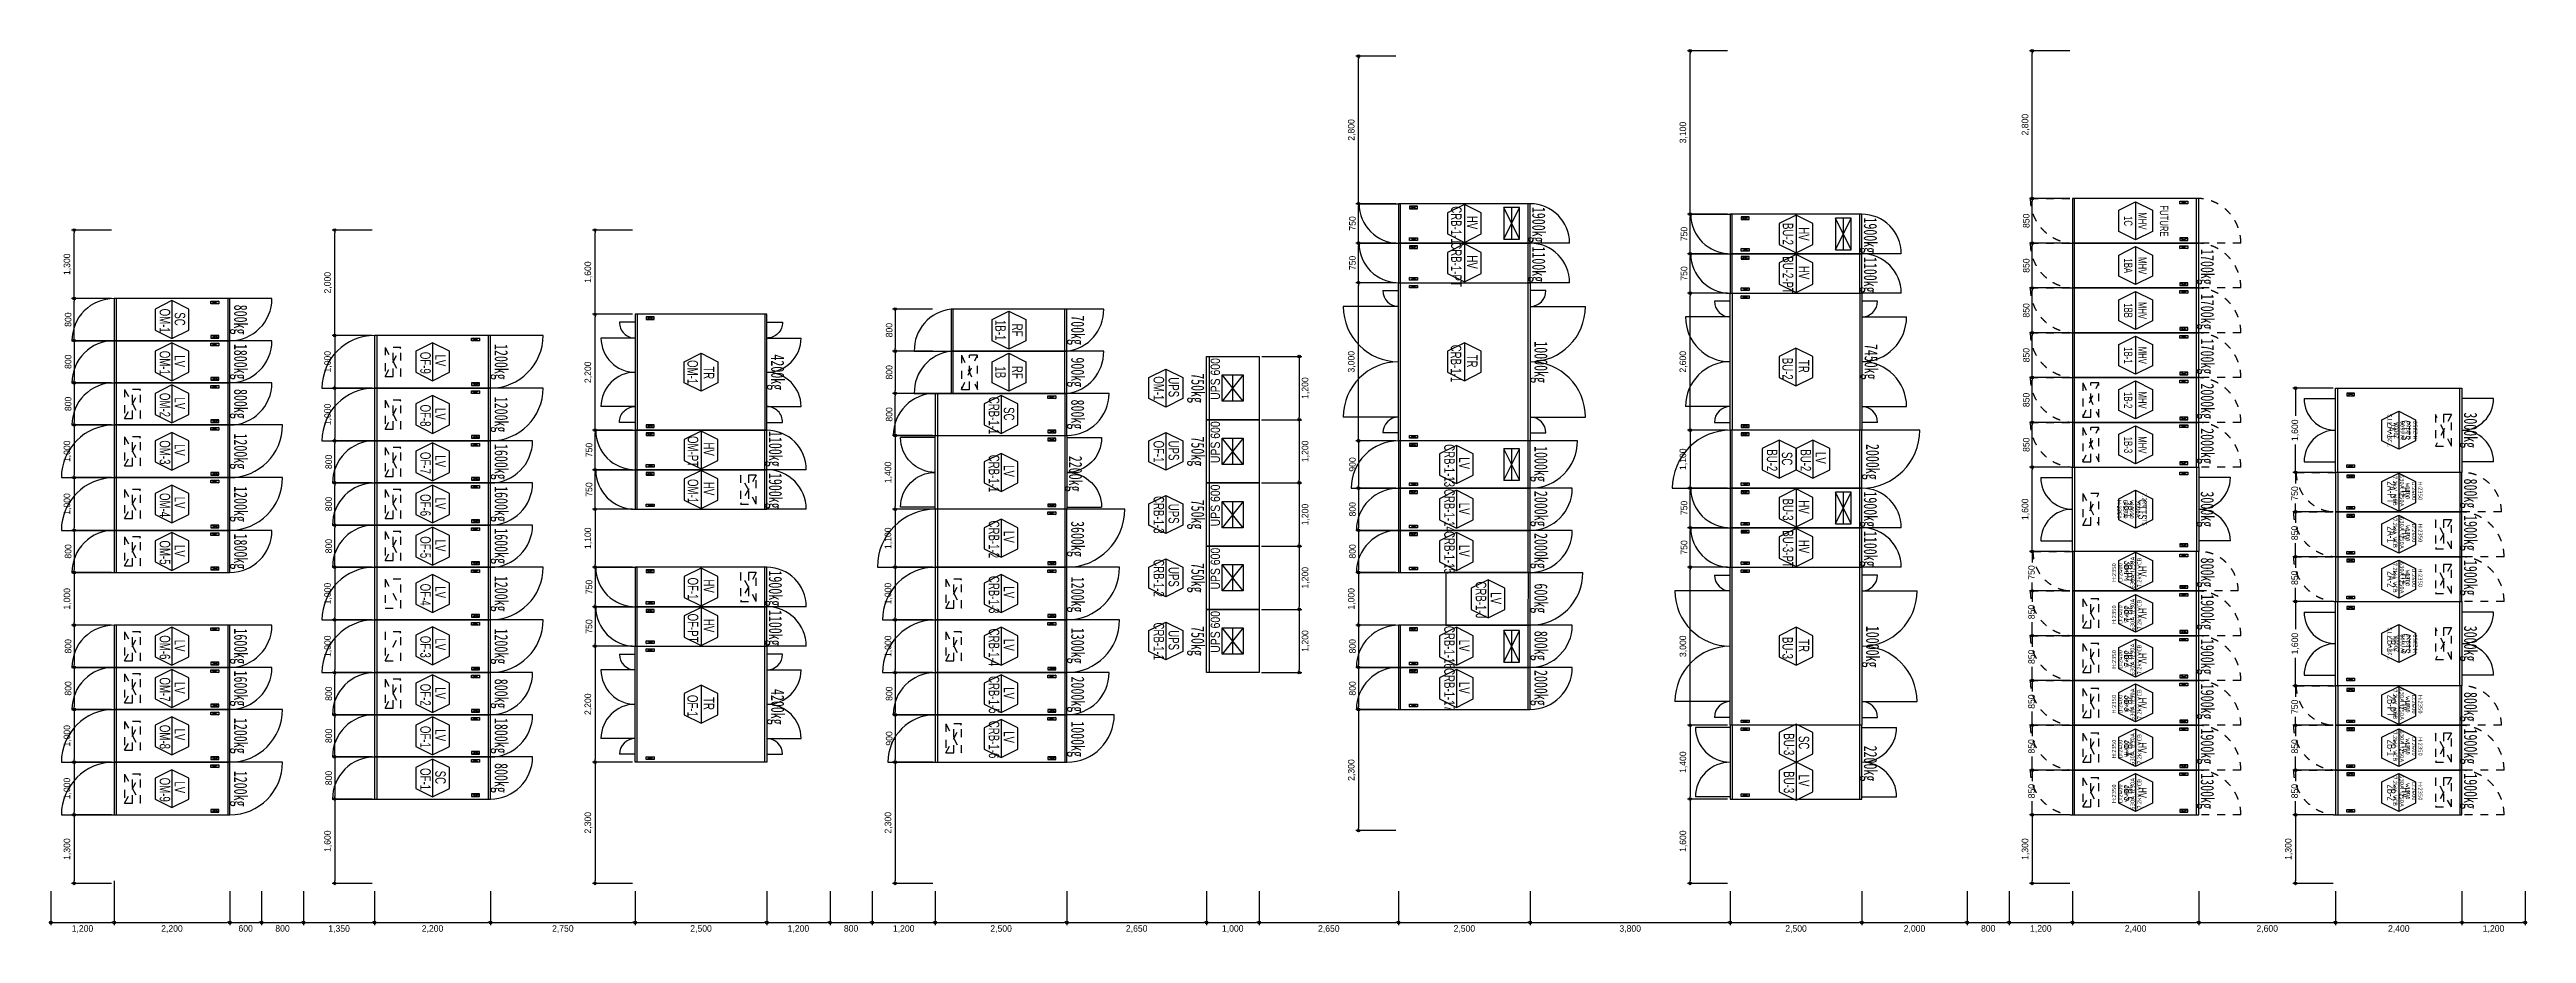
# Model space of a CAD drawing. Header units: millimetres. Extents: x 89978 to 501025, y -351975 to 837171.
# Drawn here: x 108729 to 155779, y -245645 to -228870 of the extents above; entities that cross this region are included whole.
import ezdxf
from ezdxf.enums import TextEntityAlignment as Align

# ---------------------------------------------------------------- set-up
doc = ezdxf.new("R2010")
doc.units = ezdxf.units.MM
doc.header["$LTSCALE"] = 150
doc.linetypes.add('D1', pattern=[3, 1, -1, 1])
doc.layers.get('Defpoints').update_dxf_attribs({"color": 150})
for name, color, linetype in [('------00 Switch Gear', 3, 'Continuous'), ('------00 Switch Gear_Number', 1, 'Continuous'), ('-----36 Dimension', 1, 'Continuous'), ('20251030_전기하중검토', 241, 'Continuous'), ('e-panel-name', 7, 'Continuous')]:
    doc.layers.add(name, color=color, linetype=linetype)
doc.layers.add('NOPLOT', color=191, linetype='Continuous', plot=False)
doc.styles.add('dd', font='')
doc.styles.add('ELEC', font='')
doc.styles.add('Gtx', font='')
doc.styles.add('WD', font='isocp2.shx', dxfattribs={"height": 75, "bigfont": 'whgtxt.shx'})
doc.styles.get('dd').set_extended_font_data('DotumChe')
doc.styles.get('ELEC').set_extended_font_data('Dotum')
doc.styles.get('Gtx').set_extended_font_data('Dotum')
doc.dimstyles.new('ELEC', dxfattribs={"dimscale": 100, "dimtxt": 2, "dimasz": 1, "dimexe": 2, "dimexo": 1, "dimgap": 1, "dimtad": 1, "dimdec": 0, "dimrnd": 0.25, "dimzin": 9, "dimdsep": 32, "dimlunit": 6, "dimtxsty": 'ELEC', "dimblk": 'Z_DOT', "dimcen": 3, "dimclrd": 7, "dimclre": 7, "dimclrt": 3, "dimadec": 0, "dimazin": 0, "dimtfac": 1, "dimtdec": 0, "dimtix": 1, "dimtmove": 2, "dimatfit": 1, "dimfxl": 1, "dimarcsym": 0})

msp = doc.modelspace()

# ---------------------------------------------------------------- texts
at = {"layer": '------00 Switch Gear_Number', "color": 0, "style": 'ELEC', "width": 0.7}
for s, p in [('CRB-1-1', (135451.9, -232200)), ('HV', (135754.7, -232153.2)), ('BU-2', (141751.9, -232370, 0)), ('HV', (142054.7, -232370, 0)), ('CRB-1-PT', (135451.9, -232950)), ('HV', (135754.7, -232903.2)), ('BU-2-PT', (141751.9, -233150, 0)), ('HV', (142054.7, -233103.2, 0)), ('OM-1', (110920.1, -234015.8)), ('SC', (111204.8, -233984)), ('OM-1', (110920.1, -234815.8)), ('LV', (111204.8, -234784)), ('OF-9', (115870.1, -234815.8)), ('LV', (116154.8, -234769)), ('OM-1', (120945.3, -234992.5)), ('CRB-1-1', (135445.3, -234827.5)), ('TR', (135754.8, -234782.8)), ('BU-2', (141744.3, -234927.5, 0)), ('TR', (142053.8, -234882.8, 0)), ('TR', (121254.8, -235004.2)), ('OM-1', (129799.8, -235300)), ('UPS', (130084.5, -235278.6)), ('OM-2', (110920.1, -235615.8)), ('LV', (111204.8, -235584)), ('OF-8', (115870.1, -235815.8)), ('LV', (116154.8, -235784)), ('CRB-1-1', (126670.1, -235815.8)), ('SC', (126954.8, -235784)), ('OM-3', (110920.1, -236515.8)), ('LV', (111204.8, -236469)), ('OF-7', (115870.1, -236715.8)), ('LV', (116154.8, -236684)), ('OM-PT', (120951.9, -236500)), ('HV', (121254.7, -236453.2)), ('CRB-1-1', (126670.1, -236915.8)), ('OF-1', (129799.8, -236500)), ('UPS', (130084.5, -236478.6)), ('CRB-1-13', (135320.1, -236765.8)), ('LV', (135604.8, -236719)), ('BU-2', (141450.1, -236665.8, 0)), ('SC', (141734.8, -236634, 0)), ('BU-2', (142090.1, -236665.8, 0)), ('LV', (142374.8, -236619, 0)), ('OM-1', (120951.9, -237250)), ('HV', (121254.7, -237203.2)), ('LV', (126954.8, -236869)), ('OM-4', (110920.1, -237515.8)), ('LV', (111204.8, -237469)), ('OF-6', (115870.1, -237515.8)), ('LV', (116154.8, -237484)), ('CRB-1-3', (129799.8, -237700)), ('UPS', (130084.5, -237678.6)), ('CRB-1-14', (135320.1, -237615.8)), ('LV', (135604.8, -237584)), ('BU-3', (141751.9, -237600, 0)), ('HV', (142054.7, -237553.2, 0)), ('CRB-1-2', (126670.1, -238165.8)), ('LV', (126954.8, -238119)), ('CRB-1-15', (135320.1, -238415.8)), ('BU-3-PT', (141751.9, -238350, 0)), ('OM-5', (110920.1, -238415.8)), ('LV', (111204.8, -238384)), ('OF-5', (115870.1, -238315.8)), ('LV', (116154.8, -238284)), ('LV', (135604.8, -238384)), ('HV', (142054.7, -238303.2, 0)), ('OF-1', (120951.9, -239100)), ('HV', (121254.7, -239053.2)), ('CRB-1-3', (126670.1, -239215.8)), ('CRB-1-2', (129799.8, -238900)), ('UPS', (130084.5, -238878.6)), ('CRB-1-J', (135920.1, -239315.8)), ('OF-4', (115870.1, -239215.8)), ('LV', (116154.8, -239169)), ('LV', (126954.8, -239169)), ('LV', (136204.8, -239284)), ('OF-PT', (120951.9, -239850)), ('HV', (121254.7, -239803.2)), ('CRB-1-4', (126670.1, -240215.8)), ('CRB-1-1', (129799.8, -240100)), ('UPS', (130084.5, -240078.6)), ('CRB-1-16', (135320.1, -240215.8)), ('OM-6', (110920.1, -240215.8)), ('LV', (111204.8, -240184)), ('OF-3', (115870.1, -240205.8)), ('LV', (116154.8, -240159)), ('LV', (126954.8, -240169)), ('LV', (135604.8, -240184)), ('BU-3', (141745.3, -240227.5)), ('TR', (142054.8, -240182.8)), ('OM-7', (110920.1, -241015.8)), ('LV', (111204.8, -240984)), ('CRB-1-5', (126670.1, -241115.8)), ('CRB-1-17', (135320.1, -241015.8)), ('LV', (135604.8, -240984)), ('OF-2', (115870.1, -241115.8)), ('LV', (116154.8, -241084)), ('OF-1', (120945.3, -241327.5)), ('TR', (121254.8, -241282.8)), ('LV', (126954.8, -241084)), ('OM-8', (110920.1, -241915.8)), ('LV', (111204.8, -241869)), ('OF-1', (115870.1, -241915.8)), ('LV', (116154.8, -241884)), ('CRB-1-6', (126670.1, -241965.8)), ('LV', (126954.8, -241919)), ('BU-3', (141770.1, -242055.8)), ('SC', (142054.8, -242024)), ('OM-9', (110920.1, -242918.6)), ('LV', (111204.8, -242871.8)), ('OF-1', (115870.1, -242715.8)), ('SC', (116154.8, -242684)), ('BU-3', (141770.1, -242775.8)), ('LV', (142054.8, -242744))]:
    msp.add_text(s, height=200, rotation=270, dxfattribs=at).set_placement(p, align=Align.MIDDLE_CENTER)
at = {"layer": '------00 Switch Gear_Number', "color": 7, "lineweight": -2, "style": 'ELEC', "width": 0.7}
for s, p in [('1BA', (148213.9, -232974.4)), ('MHV', (148485.6, -232972.5)), ('1BB', (148213.9, -233824.4)), ('MHV', (148485.6, -233822.5)), ('1B-1', (148213.9, -234674.4)), ('MHV', (148485.6, -234672.5)), ('1B-2', (148213.9, -235524.4)), ('MHV', (148485.6, -235522.5)), ('2A-1', (153213.9, -236099.4)), ('CTTS', (153485.6, -236097.5)), ('1B-3', (148213.9, -236374.4)), ('MHV', (148485.6, -236372.5)), ('2A-PT', (153213.9, -237274.4)), ('3B-1', (148213.9, -237599.4)), ('CTTS', (148485.6, -237597.5)), ('HV', (153485.6, -237272.5)), ('2A-1', (153213.9, -238074.4)), ('HV', (153485.6, -238072.5)), ('3B-PT', (148213.9, -238774.4)), ('HV', (148485.6, -238772.5)), ('2A-2', (153213.9, -238924.4)), ('HV', (153485.6, -238922.5)), ('3B-1', (148213.9, -239574.4)), ('HV', (148485.6, -239572.5)), ('3B-2', (148213.9, -240424.4)), ('HV', (148485.6, -240422.5)), ('2B-1', (153213.9, -240149.4)), ('CTTS', (153485.6, -240147.5)), ('3B-3', (148213.9, -241274.4)), ('HV', (148485.6, -241272.5)), ('2B-PT', (153213.9, -241324.4)), ('HV', (153485.6, -241322.5)), ('3B-4', (148213.9, -242124.4)), ('HV', (148485.6, -242122.5)), ('2B-1', (153213.9, -242124.4)), ('HV', (153485.6, -242122.5)), ('3B-5', (148213.9, -242974.4)), ('HV', (148485.6, -242972.5)), ('2B-2', (153213.9, -242974.4)), ('HV', (153485.6, -242972.5))]:
    msp.add_text(s, height=160, rotation=270, dxfattribs=at).set_placement(p, align=Align.MIDDLE)
at = {"layer": '------00 Switch Gear_Number', "color": 7, "style": 'ELEC', "width": 0.7}
for s, p in [('1B-1', (126793.6, -234195, 0)), ('RF', (127113.6, -234195, 0)), ('1B', (126793.6, -234995, 0)), ('RF', (127113.6, -234995, 0))]:
    msp.add_text(s, height=200, rotation=270, dxfattribs=at).set_placement(p, align=Align.MIDDLE_CENTER)
at = {"lineweight": -2, "style": 'ELEC', "width": 0.7}
for s, p in [('FUTURE', (148894.7, -232122.5)), ('1C', (148213.9, -232124.4)), ('MHV', (148485.6, -232122.5))]:
    msp.add_text(s, height=160, rotation=270, dxfattribs=at).set_placement(p, align=Align.MIDDLE)
at = {"layer": '20251030_전기하중검토', "style": 'dd', "width": 0.7}
for s, p in [('1900kg', (136983, -232195)), ('1900kg', (143283, -232395, 0)), ('1100kg', (136983, -232945)), ('1100kg', (143283, -233145, 0)), ('1700kg', (149683, -232995)), ('800kg', (112325, -233995, 0)), ('1700kg', (149683, -233845)), ('700kg', (128225, -234195)), ('1800kg', (112325, -234795, 0)), ('1200kg', (117275, -234797.8, 0)), ('4200kg', (122525, -234995)), ('900kg', (128225, -234995)), ('10000kg', (137025, -234802.5)), ('7450kg', (143297.6, -234794.7, 0)), ('1700kg', (149683, -234695)), ('750kg', (130506.5, -235295)), ('2000kg', (149683, -235545)), ('800kg', (112325, -235595, 0)), ('1200kg', (117275, -235797.8, 0)), ('800kg', (128225, -235795, 0)), ('1200kg', (112325, -236495, 0)), ('1100kg', (122483, -236448.2)), ('2000kg', (149683, -236395)), ('3000kg', (154683, -236095)), ('1600kg', (117275, -236695, 0)), ('2200kg', (128183, -236920)), ('750kg', (130506.5, -236495)), ('1000kg', (137025, -236735.2)), ('2000kg', (143325, -236695, 0)), ('1900kg', (122483, -237245)), ('800kg', (154683, -237295)), ('1200kg', (112325, -237495, 0)), ('1600kg', (117275, -237495, 0)), ('750kg', (130506.5, -237695)), ('2000kg', (137025, -237585.2)), ('1900kg', (143283, -237595, 0)), ('3000kg', (149683, -237595)), ('1800kg', (112325, -238395, 0)), ('1600kg', (117275, -238295, 0)), ('3600kg', (128225, -238158.6, 0)), ('2000kg', (137025, -238385.2)), ('1100kg', (143283, -238345, 0)), ('1900kg', (154683, -238045)), ('800kg', (149683, -238795)), ('1200kg', (117275, -239197.8, 0)), ('1900kg', (122483, -239095)), ('1200kg', (128225, -239214.5, 0)), ('750kg', (130506.5, -238895)), ('1900kg', (154683, -238895)), ('600kg', (137025, -239285.2)), ('1900kg', (149683, -239545)), ('1600kg', (112325, -240195, 0)), ('1200kg', (117275, -240197.8, 0)), ('1100kg', (122483, -239845)), ('1300kg', (128225, -240184.6, 0)), ('750kg', (130506.5, -240095)), ('800kg', (137025, -240185.2)), ('10000kg', (143325, -240202.5)), ('3000kg', (154683, -240145)), ('1900kg', (149683, -240395)), ('1600kg', (112325, -240995, 0)), ('800kg', (117275, -241095, 0)), ('2000kg', (128225, -241108.6, 0)), ('2000kg', (137025, -240985.2)), ('4200kg', (122525, -241345)), ('1900kg', (149683, -241245)), ('800kg', (154683, -241345)), ('1200kg', (112325, -241895, 0)), ('1800kg', (117275, -241895, 0)), ('1000kg', (128225, -241958.6, 0)), ('1900kg', (149683, -242095)), ('1900kg', (154683, -242095)), ('2200kg', (143283, -242420)), ('1200kg', (112325, -242897.8, 0)), ('800kg', (117275, -242695, 0)), ('1300kg', (149683, -242945)), ('1900kg', (154683, -242945))]:
    msp.add_text(s, height=250, rotation=270, dxfattribs=at).set_placement(p, align=Align.MIDDLE)
at = {"layer": 'NOPLOT', "linetype": 'D1', "style": 'WD'}
for s, rotation, p in [('7.2kV CTTS', 90, (153183.6, -236095)), ('2000A', 90, (153303.6, -236095)), ('W:1600', 90, (153423.6, -236095)), ('D:2500', 90, (153543.6, -236095)), ('H:2350', 90, (153663.6, -236095)), ('7.2kV VCB', 270, (153283.6, -237245)), ('630A,1250A', 270, (153403.6, -237245)), ('W:800', 270, (153523.6, -237245)), ('D:2400', 270, (153643.6, -237245)), ('H:2350', 270, (153763.6, -237245)), ('H:2350', 270, (148043.6, -237595)), ('D:2500', 270, (148163.6, -237595)), ('W:1600', 270, (148283.6, -237595)), ('2000A', 270, (148403.6, -237595)), ('7.2kV CTTS', 270, (148523.6, -237595)), ('7.2kV VCB', 270, (153283.6, -238045)), ('630A,1250A', 270, (153403.6, -238045)), ('W:900', 270, (153523.6, -238045)), ('D:2400', 270, (153643.6, -238045)), ('H:2350', 270, (153763.6, -238045)), ('H:2350', 90, (147943.6, -238795)), ('D:2400', 90, (148063.6, -238795)), ('W:800', 90, (148183.6, -238795)), ('630A,1250A', 90, (148303.6, -238795)), ('7.2kV VCB', 90, (148423.6, -238795)), ('7.2kV VCB', 270, (153283.6, -238895)), ('630A,1250A', 270, (153403.6, -238895)), ('W:900', 270, (153523.6, -238895)), ('D:2400', 270, (153643.6, -238895)), ('H:2350', 270, (153763.6, -238895)), ('H:2350', 90, (147943.6, -239595)), ('D:2400', 90, (148063.6, -239595)), ('W:900', 90, (148183.6, -239595)), ('630A,1250A', 90, (148303.6, -239595)), ('7.2kV VCB', 90, (148423.6, -239595)), ('7.2kV CTTS', 90, (153183.6, -240145)), ('H:2350', 90, (147943.6, -240445)), ('D:2400', 90, (148063.6, -240445)), ('W:900', 90, (148183.6, -240445)), ('630A,1250A', 90, (148303.6, -240445)), ('7.2kV VCB', 90, (148423.6, -240445)), ('2000A', 90, (153303.6, -240145)), ('W:1600', 90, (153423.6, -240145)), ('D:2500', 90, (153543.6, -240145)), ('H:2350', 90, (153663.6, -240145)), ('H:2350', 90, (147943.6, -241295)), ('D:2400', 90, (148063.6, -241295)), ('W:900', 90, (148183.6, -241295)), ('630A,1250A', 90, (148303.6, -241295)), ('7.2kV VCB', 90, (148423.6, -241295)), ('7.2kV VCB', 270, (153283.6, -241295)), ('630A,1250A', 270, (153403.6, -241295)), ('W:800', 270, (153523.6, -241295)), ('D:2400', 270, (153643.6, -241295)), ('H:2350', 270, (153763.6, -241295)), ('H:2350', 90, (147943.6, -242145)), ('D:2400', 90, (148063.6, -242145)), ('W:900', 90, (148183.6, -242145)), ('630A,1250A', 90, (148303.6, -242145)), ('7.2kV VCB', 90, (148423.6, -242145)), ('7.2kV VCB', 270, (153283.6, -242095)), ('630A,1250A', 270, (153403.6, -242095)), ('W:900', 270, (153523.6, -242095)), ('D:2400', 270, (153643.6, -242095)), ('H:2350', 270, (153763.6, -242095)), ('630A,1250A', 90, (148303.6, -242995)), ('7.2kV VCB', 90, (148423.6, -242995)), ('7.2kV VCB', 270, (153283.6, -242945)), ('630A,1250A', 270, (153403.6, -242945)), ('H:2350', 90, (147943.6, -242995)), ('D:2400', 90, (148063.6, -242995)), ('W:900', 90, (148183.6, -242995)), ('W:900', 270, (153523.6, -242945)), ('D:2400', 270, (153643.6, -242945)), ('H:2350', 270, (153763.6, -242945))]:
    msp.add_text(s, height=80, rotation=rotation, dxfattribs=at).set_placement(p, align=Align.MIDDLE)

# ---------------------------------------------------------------- blocks, each defined once
blk = doc.blocks.new('_DOTBLANK')
at = {"color": 0, "linetype": 'ByBlock'}
blk.add_line((-0.5, 0), (-1, 0), dxfattribs=at)
blk.add_circle((0, 0), 0.5, dxfattribs=at)
blk = doc.blocks.new('*D774')
at = {"layer": '-----36 Dimension', "color": 0, "lineweight": -2, "transparency": 16777216}
for p, q in [((125501, -234595, 0), (124741, -234595, 0)), ((124791, -234645, 0), (124791, -235345, 0)), ((125505, -235395, 0), (124741, -235395, 0))]:
    blk.add_line(p, q, dxfattribs=at)
at = {"layer": 'Defpoints', "color": 0, "transparency": 16777216}
for p in [(125551, -234595, 0), (124791, -235395, 0), (125555, -235395, 0)]:
    blk.add_point(p, dxfattribs=at)
at = {"layer": '-----36 Dimension', "color": 0, "lineweight": -2, "transparency": 16777216, "xscale": 50, "yscale": 50, "zscale": 50}
for p, rotation in [((124791, -234595, 0), 90), ((124791, -235395, 0), 270)]:
    blk.add_blockref('_DOTBLANK', p, dxfattribs=dict(at, rotation=rotation))
at = {"layer": '-----36 Dimension', "color": 0, "transparency": 16777216, "insert": (124678, -234995, 0), "char_height": 125, "attachment_point": 5, "rotation": 90, "style": 'Gtx'}
blk.add_mtext('800', dxfattribs=at)
blk = doc.blocks.new('Z_DOT')
for p, q in [((-2, 0), (2, 0)), ((0, -2), (0, 2))]:
    blk.add_line(p, q)
for radius in [2.5, 1.25]:
    blk.add_circle((0, 0), radius)
blk = doc.blocks.new('*D775')
at = {"layer": '-----36 Dimension', "color": 0, "lineweight": -2, "transparency": 16777216}
for p, q in [((125501, -233795, 0), (124741, -233795, 0)), ((124791, -233845, 0), (124791, -234545, 0)), ((125505, -234595, 0), (124741, -234595, 0))]:
    blk.add_line(p, q, dxfattribs=at)
at = {"layer": 'Defpoints', "color": 0, "transparency": 16777216}
for p in [(125551, -233795, 0), (124791, -234595, 0), (125555, -234595, 0)]:
    blk.add_point(p, dxfattribs=at)
at = {"layer": '-----36 Dimension', "color": 0, "lineweight": -2, "transparency": 16777216, "xscale": 50, "yscale": 50, "zscale": 50}
for p, rotation in [((124791, -233795, 0), 90), ((124791, -234595, 0), 270)]:
    blk.add_blockref('_DOTBLANK', p, dxfattribs=dict(at, rotation=rotation))
at = {"layer": '-----36 Dimension', "color": 0, "transparency": 16777216, "insert": (124678, -234195, 0), "char_height": 125, "attachment_point": 5, "rotation": 90, "style": 'Gtx'}
blk.add_mtext('800', dxfattribs=at)
blk = doc.blocks.new('UPS 600kV')
at = {"layer": '------00 Switch Gear'}
blk.add_line((800, 850), (-402, 850), dxfattribs=at)
blk.add_lwpolyline([(798, -100), (-402, -100), (-402, 900), (798, 900)], close=True, dxfattribs=at)
at = {"layer": 'NOPLOT'}
for p, q in [((-52, 199), (448, 601)), ((448, 199), (-52, 601)), ((-52, 400), (448, 400))]:
    blk.add_line(p, q, dxfattribs=at)
blk.add_lwpolyline([(448, 601), (448, 199), (-52, 199), (-52, 601)], close=True, dxfattribs=at)
at = {"layer": 'NOPLOT', "style": 'ELEC', "width": 0.85}
blk.add_text('UPS 600', height=178.2, dxfattribs=at).set_placement((-26, 731), align=Align.MIDDLE_LEFT)
blk = doc.blocks.new('750X2500')
at = {"layer": '------00 Switch Gear'}
for p, q in [((-3250, 750), (-2458, 750)), ((-2460, 750), (-2460, 0)), ((-210, 700), (-360, 650)), ((-360, 700), (-210, 650)), ((-40, 750), (-40, 0)), ((-210, 50), (-360, 100)), ((-360, 50), (-210, 100)), ((750, 0), (-42, 0))]:
    blk.add_line(p, q, dxfattribs=at)
for points in [[(-2500, 750), (-2500, 0), (0, 0), (0, 750)], [(-360, 700), (-210, 700), (-210, 650), (-360, 650)], [(-360, 50), (-210, 50), (-210, 100), (-360, 100)]]:
    blk.add_lwpolyline(points, close=True, dxfattribs=at)
for centre, start, end in [((-2500, 750), 180, 270), ((0, 0), 0, 90)]:
    blk.add_arc(centre, 750, start, end, dxfattribs=at)
blk = doc.blocks.new('*D816')
at = {"layer": '-----36 Dimension', "color": 0, "lineweight": -2, "transparency": 16777216}
for p, q in [((134304, -232545), (133541, -232545)), ((133591, -233245), (133591, -232595)), ((134305, -233295), (133541, -233295))]:
    blk.add_line(p, q, dxfattribs=at)
at = {"layer": 'Defpoints', "color": 0, "transparency": 16777216}
for p in [(133591, -232545), (134354, -232545), (134355, -233295)]:
    blk.add_point(p, dxfattribs=at)
at = {"layer": '-----36 Dimension', "color": 0, "lineweight": -2, "transparency": 16777216, "xscale": 50, "yscale": 50, "zscale": 50}
for p, rotation in [((133591, -232545), 90), ((133591, -233295), 270)]:
    blk.add_blockref('_DOTBLANK', p, dxfattribs=dict(at, rotation=rotation))
at = {"layer": '-----36 Dimension', "color": 0, "transparency": 16777216, "insert": (133478, -232920), "char_height": 125, "attachment_point": 5, "rotation": 90, "style": 'Gtx'}
blk.add_mtext('750', dxfattribs=at)
blk = doc.blocks.new('*D817')
at = {"layer": '-----36 Dimension', "color": 0, "lineweight": -2, "transparency": 16777216}
for p, q in [((134304, -231795), (133541, -231795)), ((133591, -232495), (133591, -231845)), ((134304, -232545), (133541, -232545))]:
    blk.add_line(p, q, dxfattribs=at)
at = {"layer": 'Defpoints', "color": 0, "transparency": 16777216}
for p in [(133591, -231795), (134354, -231795), (134354, -232545)]:
    blk.add_point(p, dxfattribs=at)
at = {"layer": '-----36 Dimension', "color": 0, "lineweight": -2, "transparency": 16777216, "xscale": 50, "yscale": 50, "zscale": 50}
for p, rotation in [((133591, -231795), 90), ((133591, -232545), 270)]:
    blk.add_blockref('_DOTBLANK', p, dxfattribs=dict(at, rotation=rotation))
at = {"layer": '-----36 Dimension', "color": 0, "transparency": 16777216, "insert": (133478, -232170), "char_height": 125, "attachment_point": 5, "rotation": 90, "style": 'Gtx'}
blk.add_mtext('750', dxfattribs=at)
blk = doc.blocks.new('1600X2400')
at = {"layer": '------00 Switch Gear', "linetype": 'Continuous'}
for p, q in [((-2360, 855), (-2360, 1600)), ((-42, 0), (-42, 1600)), ((-2360, 0), (-2360, 855))]:
    blk.add_line(p, q, dxfattribs=at)
at = {"layer": '------00 Switch Gear', "linetype": 'D1'}
for p, q in [((-2040, 1505), (-2190, 1455)), ((-2040, 1455), (-2190, 1505)), ((-2040, 95), (-2190, 145)), ((-2040, 145), (-2190, 95))]:
    blk.add_line(p, q, dxfattribs=at)
at = {"layer": '------00 Switch Gear'}
blk.add_lwpolyline([(0, 1600), (0, 0), (-2400, 0), (-2400, 1600)], close=True, dxfattribs=at)
at = {"layer": '------00 Switch Gear', "linetype": 'D1'}
for points in [[(-2190, 1505), (-2190, 1455), (-2040, 1455), (-2040, 1505)], [(-2190, 95), (-2190, 145), (-2040, 145), (-2040, 95)]]:
    blk.add_lwpolyline(points, close=True, dxfattribs=at)
at = {"layer": 'NOPLOT', "linetype": 'ByBlock'}
for p, q in [((-3000, 1400), (-2400, 1400)), ((600, 1400), (0, 1400)), ((-3000, 200), (-2400, 200)), ((600, 200), (0, 200))]:
    blk.add_line(p, q, dxfattribs=at)
for centre, start, end in [((-2400, 1400), 180, 270), ((0, 1400), 270, 0), ((-2400, 200), 90, 180), ((0, 200), 0, 90)]:
    blk.add_arc(centre, 600, start, end, dxfattribs=at)
blk = doc.blocks.new('*D822')
at = {"layer": '-----36 Dimension', "color": 0, "lineweight": -2, "transparency": 16777216}
for p, q in [((147104, -238395), (146340, -238395)), ((146390, -238445), (146390, -238606)), ((146390, -239095), (146390, -238984)), ((147104, -239145), (146340, -239145))]:
    blk.add_line(p, q, dxfattribs=at)
at = {"layer": 'Defpoints', "color": 0, "transparency": 16777216}
for p in [(147154, -238395), (146390, -239145), (147154, -239145)]:
    blk.add_point(p, dxfattribs=at)
at = {"layer": '-----36 Dimension', "color": 0, "lineweight": -2, "transparency": 16777216, "xscale": 50, "yscale": 50, "zscale": 50}
for p, rotation in [((146390, -238395), 90), ((146390, -239145), 270)]:
    blk.add_blockref('_DOTBLANK', p, dxfattribs=dict(at, rotation=rotation))
at = {"layer": '-----36 Dimension', "color": 0, "transparency": 16777216, "insert": (146377, -238795), "char_height": 125, "attachment_point": 5, "rotation": 90, "style": 'Gtx'}
blk.add_mtext('750', dxfattribs=at)
blk = doc.blocks.new('750X2400')
at = {"layer": '------00 Switch Gear'}
for p, q in [((-2360, 750), (-2360, 0)), ((-42, 750), (-42, 0))]:
    blk.add_line(p, q, dxfattribs=at)
at = {"layer": '------00 Switch Gear', "linetype": 'D1'}
for p, q in [((-2040, 700), (-2190, 650)), ((-2040, 650), (-2190, 700)), ((-2040, 50), (-2190, 100)), ((-2040, 100), (-2190, 50))]:
    blk.add_line(p, q, dxfattribs=at)
at = {"layer": '------00 Switch Gear'}
blk.add_lwpolyline([(-2400, 750), (-2400, 0), (0, 0), (0, 750)], close=True, dxfattribs=at)
at = {"layer": '------00 Switch Gear', "linetype": 'D1'}
for points in [[(-2190, 700), (-2190, 650), (-2040, 650), (-2040, 700)], [(-2190, 50), (-2190, 100), (-2040, 100), (-2040, 50)]]:
    blk.add_lwpolyline(points, close=True, dxfattribs=at)
at = {"layer": 'NOPLOT', "linetype": 'D1'}
for p, q in [((-3150, 750), (-2400, 750)), ((750, 0), (0, 0))]:
    blk.add_line(p, q, dxfattribs=at)
for centre, start, end in [((-2400, 750), 180, 270), ((0, 0), 0, 90)]:
    blk.add_arc(centre, 750, start, end, dxfattribs=at)
blk = doc.blocks.new('*D828')
at = {"layer": '-----36 Dimension', "color": 0, "lineweight": -2, "transparency": 16777216}
for p, q in [((152104, -235295), (151340, -235295)), ((151390, -235345), (151390, -235823)), ((151390, -236845), (151390, -236367)), ((152104, -236895), (151340, -236895))]:
    blk.add_line(p, q, dxfattribs=at)
at = {"layer": 'Defpoints', "color": 0, "transparency": 16777216}
for p in [(152154, -235295), (151390, -236895), (152154, -236895)]:
    blk.add_point(p, dxfattribs=at)
at = {"layer": '-----36 Dimension', "color": 0, "lineweight": -2, "transparency": 16777216, "xscale": 50, "yscale": 50, "zscale": 50}
for p, rotation in [((151390, -235295), 90), ((151390, -236895), 270)]:
    blk.add_blockref('_DOTBLANK', p, dxfattribs=dict(at, rotation=rotation))
at = {"layer": '-----36 Dimension', "color": 0, "transparency": 16777216, "insert": (151390, -236095), "char_height": 125, "attachment_point": 5, "rotation": 90, "style": 'Gtx'}
blk.add_mtext('1,600', dxfattribs=at)
blk = doc.blocks.new('*D829')
at = {"layer": '-----36 Dimension', "color": 0, "lineweight": -2, "transparency": 16777216}
for p, q in [((152104, -236895), (151340, -236895)), ((151390, -236945), (151390, -237106)), ((151390, -237595), (151390, -237484)), ((152104, -237645), (151340, -237645))]:
    blk.add_line(p, q, dxfattribs=at)
at = {"layer": 'Defpoints', "color": 0, "transparency": 16777216}
for p in [(152154, -236895), (151390, -237645), (152154, -237645)]:
    blk.add_point(p, dxfattribs=at)
at = {"layer": '-----36 Dimension', "color": 0, "lineweight": -2, "transparency": 16777216, "xscale": 50, "yscale": 50, "zscale": 50}
for p, rotation in [((151390, -236895), 90), ((151390, -237645), 270)]:
    blk.add_blockref('_DOTBLANK', p, dxfattribs=dict(at, rotation=rotation))
at = {"layer": '-----36 Dimension', "color": 0, "transparency": 16777216, "insert": (151377, -237295), "char_height": 125, "attachment_point": 5, "rotation": 90, "style": 'Gtx'}
blk.add_mtext('750', dxfattribs=at)
blk = doc.blocks.new('850X2400')
at = {"layer": '------00 Switch Gear'}
for p, q in [((-2360, 850), (-2360, 0)), ((-40, 850), (-40, 0))]:
    blk.add_line(p, q, dxfattribs=at)
at = {"layer": '------00 Switch Gear', "linetype": 'D1'}
for p, q in [((-2040, 800), (-2190, 750)), ((-2040, 750), (-2190, 800)), ((-2040, 50), (-2190, 100)), ((-2040, 100), (-2190, 50))]:
    blk.add_line(p, q, dxfattribs=at)
at = {"layer": '------00 Switch Gear'}
blk.add_lwpolyline([(-2400, 850), (-2400, 0), (0, 0), (0, 850)], close=True, dxfattribs=at)
at = {"layer": '------00 Switch Gear', "linetype": 'D1'}
for points in [[(-2190, 800), (-2190, 750), (-2040, 750), (-2040, 800)], [(-2190, 50), (-2190, 100), (-2040, 100), (-2040, 50)]]:
    blk.add_lwpolyline(points, close=True, dxfattribs=at)
at = {"layer": 'NOPLOT', "linetype": 'D1'}
for p, q in [((-3200, 850), (-2400, 850)), ((800, 0), (0, 0))]:
    blk.add_line(p, q, dxfattribs=at)
for centre, start, end in [((-2356, 843), 179.5156, 267.013), ((-44, 7), 359.5156, 87.013)]:
    blk.add_arc(centre, 844, start, end, dxfattribs=at)
blk = doc.blocks.new('*D832')
at = {"layer": '-----36 Dimension', "color": 0, "lineweight": -2, "transparency": 16777216}
for p, q in [((140605, -238695), (139841, -238695)), ((139891, -241645), (139891, -238745)), ((140601, -241695), (139841, -241695))]:
    blk.add_line(p, q, dxfattribs=at)
at = {"layer": 'Defpoints', "color": 0, "transparency": 16777216}
for p in [(139891, -238695), (140655, -238695, 0), (140651, -241695, 0)]:
    blk.add_point(p, dxfattribs=at)
at = {"layer": '-----36 Dimension', "color": 0, "lineweight": -2, "transparency": 16777216, "xscale": 50, "yscale": 50, "zscale": 50}
for p, rotation in [((139891, -238695), 90), ((139891, -241695), 270)]:
    blk.add_blockref('_DOTBLANK', p, dxfattribs=dict(at, rotation=rotation))
at = {"layer": '-----36 Dimension', "color": 0, "transparency": 16777216, "insert": (139766, -240195), "char_height": 125, "attachment_point": 5, "rotation": 90, "style": 'Gtx'}
blk.add_mtext('3,000', dxfattribs=at)
blk = doc.blocks.new('*D833')
at = {"layer": '-----36 Dimension', "color": 0, "lineweight": -2, "transparency": 16777216}
for p, q in [((140604, -237945), (139841, -237945)), ((139891, -238645), (139891, -237995)), ((140605, -238695), (139841, -238695))]:
    blk.add_line(p, q, dxfattribs=at)
at = {"layer": 'Defpoints', "color": 0, "transparency": 16777216}
for p in [(139891, -237945), (140654, -237945), (140655, -238695)]:
    blk.add_point(p, dxfattribs=at)
at = {"layer": '-----36 Dimension', "color": 0, "lineweight": -2, "transparency": 16777216, "xscale": 50, "yscale": 50, "zscale": 50}
for p, rotation in [((139891, -237945), 90), ((139891, -238695), 270)]:
    blk.add_blockref('_DOTBLANK', p, dxfattribs=dict(at, rotation=rotation))
at = {"layer": '-----36 Dimension', "color": 0, "transparency": 16777216, "insert": (139778, -238320), "char_height": 125, "attachment_point": 5, "rotation": 90, "style": 'Gtx'}
blk.add_mtext('750', dxfattribs=at)
blk = doc.blocks.new('*D834')
at = {"layer": '-----36 Dimension', "color": 0, "lineweight": -2, "transparency": 16777216}
for p, q in [((140604, -237195), (139841, -237195)), ((139891, -237895), (139891, -237245)), ((140604, -237945), (139841, -237945))]:
    blk.add_line(p, q, dxfattribs=at)
at = {"layer": 'Defpoints', "color": 0, "transparency": 16777216}
for p in [(139891, -237195), (140654, -237195), (140654, -237945)]:
    blk.add_point(p, dxfattribs=at)
at = {"layer": '-----36 Dimension', "color": 0, "lineweight": -2, "transparency": 16777216, "xscale": 50, "yscale": 50, "zscale": 50}
for p, rotation in [((139891, -237195), 90), ((139891, -237945), 270)]:
    blk.add_blockref('_DOTBLANK', p, dxfattribs=dict(at, rotation=rotation))
at = {"layer": '-----36 Dimension', "color": 0, "transparency": 16777216, "insert": (139778, -237570), "char_height": 125, "attachment_point": 5, "rotation": 90, "style": 'Gtx'}
blk.add_mtext('750', dxfattribs=at)
blk = doc.blocks.new('1400X2500')
at = {"layer": '------00 Switch Gear'}
for p, q in [((-2500, 1360, 0), (-3160, 1360, 0)), ((-2458, 0, 0), (-2458, 1400, 0)), ((-360, 1350, 0), (-210, 1300, 0)), ((-360, 1300, 0), (-210, 1350, 0)), ((-40, 0), (-40, 1400)), ((0, 1360, 0), (660, 1360, 0)), ((-2500, 40, 0), (-3160, 40, 0)), ((-360, 100, 0), (-210, 50, 0)), ((-360, 50, 0), (-210, 100, 0)), ((0, 40, 0), (660, 40, 0))]:
    blk.add_line(p, q, dxfattribs=at)
for points in [[(0, 0), (0, 1400), (-2500, 1400), (-2500, 0)], [(-210, 1350), (-210, 1300), (-360, 1300), (-360, 1350)], [(-210, 100), (-210, 50), (-360, 50), (-360, 100)]]:
    blk.add_lwpolyline(points, close=True, dxfattribs=at)
for centre, start, end in [((-2500, 1360, 0), 180, 270), ((0, 1360, 0), 270, 0), ((-2500, 40, 0), 90, 180), ((0, 40, 0), 0, 90)]:
    blk.add_arc(centre, 660, start, end, dxfattribs=at)
blk = doc.blocks.new('*D835')
at = {"layer": '-----36 Dimension', "color": 0, "lineweight": -2, "transparency": 16777216}
for p, q in [((140604, -232745), (139841, -232745)), ((139891, -233445), (139891, -232795)), ((140605, -233495), (139841, -233495))]:
    blk.add_line(p, q, dxfattribs=at)
at = {"layer": 'Defpoints', "color": 0, "transparency": 16777216}
for p in [(139891, -232745), (140654, -232745), (140655, -233495)]:
    blk.add_point(p, dxfattribs=at)
at = {"layer": '-----36 Dimension', "color": 0, "lineweight": -2, "transparency": 16777216, "xscale": 50, "yscale": 50, "zscale": 50}
for p, rotation in [((139891, -232745), 90), ((139891, -233495), 270)]:
    blk.add_blockref('_DOTBLANK', p, dxfattribs=dict(at, rotation=rotation))
at = {"layer": '-----36 Dimension', "color": 0, "transparency": 16777216, "insert": (139778, -233120), "char_height": 125, "attachment_point": 5, "rotation": 90, "style": 'Gtx'}
blk.add_mtext('750', dxfattribs=at)
blk = doc.blocks.new('*D836')
at = {"layer": '-----36 Dimension', "color": 0, "lineweight": -2, "transparency": 16777216}
for p, q in [((140604, -231995), (139841, -231995)), ((139891, -232695), (139891, -232045)), ((140604, -232745), (139841, -232745))]:
    blk.add_line(p, q, dxfattribs=at)
at = {"layer": 'Defpoints', "color": 0, "transparency": 16777216}
for p in [(139891, -231995), (140654, -231995), (140654, -232745)]:
    blk.add_point(p, dxfattribs=at)
at = {"layer": '-----36 Dimension', "color": 0, "lineweight": -2, "transparency": 16777216, "xscale": 50, "yscale": 50, "zscale": 50}
for p, rotation in [((139891, -231995), 90), ((139891, -232745), 270)]:
    blk.add_blockref('_DOTBLANK', p, dxfattribs=dict(at, rotation=rotation))
at = {"layer": '-----36 Dimension', "color": 0, "transparency": 16777216, "insert": (139778, -232370), "char_height": 125, "attachment_point": 5, "rotation": 90, "style": 'Gtx'}
blk.add_mtext('750', dxfattribs=at)
blk = doc.blocks.new('1100X2500')
at = {"layer": '------00 Switch Gear'}
for p, q in [((-2460, 1100), (-2460, 0)), ((-210, 1050), (-360, 1000)), ((-360, 1050), (-210, 1000)), ((1100, 1100), (-42, 1100)), ((-40, 1100), (-40, 0)), ((-3600, 0), (-2458, 0)), ((-210, 50), (-360, 100)), ((-360, 50), (-210, 100))]:
    blk.add_line(p, q, dxfattribs=at)
at = {"layer": '------00 Switch Gear', "elevation": 0}
for points in [[(-2500, 1100), (-2500, 0), (0, 0), (0, 1100)], [(-360, 1050), (-210, 1050), (-210, 1000), (-360, 1000)], [(-360, 50), (-210, 50), (-210, 100), (-360, 100)]]:
    blk.add_lwpolyline(points, close=True, dxfattribs=at)
at = {"layer": '------00 Switch Gear'}
for centre, start, end in [((-2500, 0), 90, 180), ((0, 1100), 270, 0)]:
    blk.add_arc(centre, 1100, start, end, dxfattribs=at)
blk = doc.blocks.new('*D704')
at = {"layer": '-----36 Dimension', "color": 0, "lineweight": -2, "transparency": 16777216}
for p, q in [((119803, -236845), (119040, -236845)), ((119090, -237545), (119090, -236895)), ((119804, -237595), (119040, -237595))]:
    blk.add_line(p, q, dxfattribs=at)
at = {"layer": 'Defpoints', "color": 0, "transparency": 16777216}
for p in [(119090, -236845), (119853, -236845), (119854, -237595)]:
    blk.add_point(p, dxfattribs=at)
at = {"layer": '-----36 Dimension', "color": 0, "lineweight": -2, "transparency": 16777216, "xscale": 50, "yscale": 50, "zscale": 50}
for p, rotation in [((119090, -236845), 90), ((119090, -237595), 270)]:
    blk.add_blockref('_DOTBLANK', p, dxfattribs=dict(at, rotation=rotation))
at = {"layer": '-----36 Dimension', "color": 0, "transparency": 16777216, "insert": (118977, -237220), "char_height": 125, "attachment_point": 5, "rotation": 90, "style": 'Gtx'}
blk.add_mtext('750', dxfattribs=at)
blk = doc.blocks.new('*D705')
at = {"layer": '-----36 Dimension', "color": 0, "lineweight": -2, "transparency": 16777216}
for p, q in [((119803, -236095), (119040, -236095)), ((119090, -236795), (119090, -236145)), ((119803, -236845), (119040, -236845))]:
    blk.add_line(p, q, dxfattribs=at)
at = {"layer": 'Defpoints', "color": 0, "transparency": 16777216}
for p in [(119090, -236095), (119853, -236095), (119853, -236845)]:
    blk.add_point(p, dxfattribs=at)
at = {"layer": '-----36 Dimension', "color": 0, "lineweight": -2, "transparency": 16777216, "xscale": 50, "yscale": 50, "zscale": 50}
for p, rotation in [((119090, -236095), 90), ((119090, -236845), 270)]:
    blk.add_blockref('_DOTBLANK', p, dxfattribs=dict(at, rotation=rotation))
at = {"layer": '-----36 Dimension', "color": 0, "transparency": 16777216, "insert": (118977, -236470), "char_height": 125, "attachment_point": 5, "rotation": 90, "style": 'Gtx'}
blk.add_mtext('750', dxfattribs=at)
blk = doc.blocks.new('*D706')
at = {"layer": '-----36 Dimension', "color": 0, "lineweight": -2, "transparency": 16777216}
for p, q in [((125504, -235395, 0), (124741, -235395, 0)), ((124791, -236145, 0), (124791, -235445, 0)), ((125501, -236195, 0), (124741, -236195, 0))]:
    blk.add_line(p, q, dxfattribs=at)
at = {"layer": 'Defpoints', "color": 0, "transparency": 16777216}
for p in [(124791, -235395, 0), (125554, -235395, 0), (125551, -236195)]:
    blk.add_point(p, dxfattribs=at)
at = {"layer": '-----36 Dimension', "color": 0, "lineweight": -2, "transparency": 16777216, "xscale": 50, "yscale": 50, "zscale": 50}
for p, rotation in [((124791, -235395, 0), 90), ((124791, -236195, 0), 270)]:
    blk.add_blockref('_DOTBLANK', p, dxfattribs=dict(at, rotation=rotation))
at = {"layer": '-----36 Dimension', "color": 0, "transparency": 16777216, "insert": (124678, -235795, 0), "char_height": 125, "attachment_point": 5, "rotation": 90, "style": 'Gtx'}
blk.add_mtext('800', dxfattribs=at)
blk = doc.blocks.new('800X2500')
at = {"layer": '------00 Switch Gear'}
for p, q in [((-2460, 800), (-2460, 0)), ((-210, 750), (-360, 700)), ((-360, 750), (-210, 700)), ((800, 800), (-42, 800)), ((-40, 800), (-40, 0)), ((-3300, 0), (-2458, 0)), ((-210, 50), (-360, 100)), ((-360, 50), (-210, 100))]:
    blk.add_line(p, q, dxfattribs=at)
for points in [[(-2500, 800), (-2500, 0), (0, 0), (0, 800)], [(-360, 750), (-210, 750), (-210, 700), (-360, 700)], [(-360, 50), (-210, 50), (-210, 100), (-360, 100)]]:
    blk.add_lwpolyline(points, close=True, dxfattribs=at)
for centre, start, end in [((-2500, 0), 90, 180), ((0, 800), 270, 0)]:
    blk.add_arc(centre, 800, start, end, dxfattribs=at)
blk = doc.blocks.new('900X2500')
at = {"layer": '------00 Switch Gear'}
for p, q in [((-2460, 900), (-2460, 0)), ((-210, 850), (-360, 800)), ((-360, 850), (-210, 800)), ((900, 900), (-42, 900)), ((-40, 900), (-40, 0)), ((-3400, 0), (-2458, 0)), ((-210, 50), (-360, 100)), ((-360, 50), (-210, 100))]:
    blk.add_line(p, q, dxfattribs=at)
at = {"layer": '------00 Switch Gear', "elevation": 0}
for points in [[(-2500, 900), (-2500, 0), (0, 0), (0, 900)], [(-360, 850), (-210, 850), (-210, 800), (-360, 800)], [(-360, 50), (-210, 50), (-210, 100), (-360, 100)]]:
    blk.add_lwpolyline(points, close=True, dxfattribs=at)
at = {"layer": '------00 Switch Gear'}
for centre, start, end in [((-2500, 0), 90, 180), ((0, 900), 270, 0)]:
    blk.add_arc(centre, 900, start, end, dxfattribs=at)
blk = doc.blocks.new('800x2200')
at = {"layer": '------00 Switch Gear'}
for p, q in [((-2160, 0), (-2160, 800)), ((-1990, 750), (-1840, 700)), ((-1840, 750), (-1990, 700)), ((800, 800), (-42, 800)), ((-40, 0), (-40, 800)), ((-3000, 0), (-2158, 0)), ((-1990, 50), (-1840, 100)), ((-1840, 50), (-1990, 100))]:
    blk.add_line(p, q, dxfattribs=at)
for points in [[(0, 0), (0, 800), (-2200, 800), (-2200, 0)], [(-1840, 750), (-1990, 750), (-1990, 700), (-1840, 700)], [(-1840, 50), (-1990, 50), (-1990, 100), (-1840, 100)]]:
    blk.add_lwpolyline(points, close=True, dxfattribs=at)
for centre, start, end in [((-2200, 0), 90, 180), ((0, 800), 270, 0)]:
    blk.add_arc(centre, 800, start, end, dxfattribs=at)
blk = doc.blocks.new('*D707')
at = {"layer": '-----36 Dimension', "color": 0, "lineweight": -2, "transparency": 16777216}
for p, q in [((152104, -239345), (151340, -239345)), ((151390, -239395), (151390, -239873)), ((151390, -240895), (151390, -240417)), ((152104, -240945), (151340, -240945))]:
    blk.add_line(p, q, dxfattribs=at)
at = {"layer": 'Defpoints', "color": 0, "transparency": 16777216}
for p in [(152154, -239345), (151390, -240945), (152154, -240945)]:
    blk.add_point(p, dxfattribs=at)
at = {"layer": '-----36 Dimension', "color": 0, "lineweight": -2, "transparency": 16777216, "xscale": 50, "yscale": 50, "zscale": 50}
for p, rotation in [((151390, -239345), 90), ((151390, -240945), 270)]:
    blk.add_blockref('_DOTBLANK', p, dxfattribs=dict(at, rotation=rotation))
at = {"layer": '-----36 Dimension', "color": 0, "transparency": 16777216, "insert": (151390, -240145), "char_height": 125, "attachment_point": 5, "rotation": 90, "style": 'Gtx'}
blk.add_mtext('1,600', dxfattribs=at)
blk = doc.blocks.new('*D708')
at = {"layer": '-----36 Dimension', "color": 0, "lineweight": -2, "transparency": 16777216}
for p, q in [((152104, -240945), (151340, -240945)), ((151390, -240995), (151390, -241156)), ((152104, -241695), (151340, -241695)), ((151390, -241645), (151390, -241534))]:
    blk.add_line(p, q, dxfattribs=at)
at = {"layer": 'Defpoints', "color": 0, "transparency": 16777216}
for p in [(152154, -240945), (151390, -241695), (152154, -241695)]:
    blk.add_point(p, dxfattribs=at)
at = {"layer": '-----36 Dimension', "color": 0, "lineweight": -2, "transparency": 16777216, "xscale": 50, "yscale": 50, "zscale": 50}
for p, rotation in [((151390, -240945), 90), ((151390, -241695), 270)]:
    blk.add_blockref('_DOTBLANK', p, dxfattribs=dict(at, rotation=rotation))
at = {"layer": '-----36 Dimension', "color": 0, "transparency": 16777216, "insert": (151377, -241345), "char_height": 125, "attachment_point": 5, "rotation": 90, "style": 'Gtx'}
blk.add_mtext('750', dxfattribs=at)
blk = doc.blocks.new('*D711')
at = {"layer": '-----36 Dimension', "color": 0, "lineweight": -2, "transparency": 16777216}
for p, q in [((109904, -233595), (109145, -233595)), ((109195, -234345), (109195, -233645)), ((109904, -234395), (109145, -234395))]:
    blk.add_line(p, q, dxfattribs=at)
at = {"layer": 'Defpoints', "color": 0, "transparency": 16777216}
for p in [(109195, -233595), (109954, -233595, 0), (109954, -234395, 0)]:
    blk.add_point(p, dxfattribs=at)
at = {"layer": '-----36 Dimension', "color": 0, "lineweight": -2, "transparency": 16777216, "xscale": 50, "yscale": 50, "zscale": 50}
for p, rotation in [((109195, -233595), 90), ((109195, -234395), 270)]:
    blk.add_blockref('_DOTBLANK', p, dxfattribs=dict(at, rotation=rotation))
at = {"layer": '-----36 Dimension', "color": 0, "transparency": 16777216, "insert": (109082, -233995), "char_height": 125, "attachment_point": 5, "rotation": 90, "style": 'Gtx'}
blk.add_mtext('800', dxfattribs=at)
blk = doc.blocks.new('*D840')
at = {"layer": '-----36 Dimension', "color": 0, "lineweight": -2, "transparency": 16777216}
for p, q in [((109904, -234395), (109145, -234395)), ((109195, -234445), (109195, -235145)), ((109904, -235195), (109145, -235195))]:
    blk.add_line(p, q, dxfattribs=at)
at = {"layer": 'Defpoints', "color": 0, "transparency": 16777216}
for p in [(109954, -234395), (109195, -235195), (109954, -235195)]:
    blk.add_point(p, dxfattribs=at)
at = {"layer": '-----36 Dimension', "color": 0, "lineweight": -2, "transparency": 16777216, "xscale": 50, "yscale": 50, "zscale": 50}
for p, rotation in [((109195, -234395), 90), ((109195, -235195), 270)]:
    blk.add_blockref('_DOTBLANK', p, dxfattribs=dict(at, rotation=rotation))
at = {"layer": '-----36 Dimension', "color": 0, "transparency": 16777216, "insert": (109082, -234795), "char_height": 125, "attachment_point": 5, "rotation": 90, "style": 'Gtx'}
blk.add_mtext('800', dxfattribs=at)
blk = doc.blocks.new('*D841')
at = {"layer": '-----36 Dimension', "color": 0, "lineweight": -2, "transparency": 16777216}
for p, q in [((109904, -235195), (109145, -235195)), ((109195, -235245), (109195, -235945)), ((109904, -235995), (109145, -235995))]:
    blk.add_line(p, q, dxfattribs=at)
at = {"layer": 'Defpoints', "color": 0, "transparency": 16777216}
for p in [(109954, -235195), (109195, -235995), (109954, -235995)]:
    blk.add_point(p, dxfattribs=at)
at = {"layer": '-----36 Dimension', "color": 0, "lineweight": -2, "transparency": 16777216, "xscale": 50, "yscale": 50, "zscale": 50}
for p, rotation in [((109195, -235195), 90), ((109195, -235995), 270)]:
    blk.add_blockref('_DOTBLANK', p, dxfattribs=dict(at, rotation=rotation))
at = {"layer": '-----36 Dimension', "color": 0, "transparency": 16777216, "insert": (109082, -235595), "char_height": 125, "attachment_point": 5, "rotation": 90, "style": 'Gtx'}
blk.add_mtext('800', dxfattribs=at)
blk = doc.blocks.new('*D713')
at = {"layer": '-----36 Dimension', "color": 0, "lineweight": -2, "transparency": 16777216}
for p, q in [((109904, -237995), (109145, -237995)), ((109195, -238045), (109195, -238745)), ((109904, -238795), (109145, -238795))]:
    blk.add_line(p, q, dxfattribs=at)
at = {"layer": 'Defpoints', "color": 0, "transparency": 16777216}
for p in [(109954, -237995), (109195, -238795), (109954, -238795)]:
    blk.add_point(p, dxfattribs=at)
at = {"layer": '-----36 Dimension', "color": 0, "lineweight": -2, "transparency": 16777216, "xscale": 50, "yscale": 50, "zscale": 50}
for p, rotation in [((109195, -237995), 90), ((109195, -238795), 270)]:
    blk.add_blockref('_DOTBLANK', p, dxfattribs=dict(at, rotation=rotation))
at = {"layer": '-----36 Dimension', "color": 0, "transparency": 16777216, "insert": (109082, -238395), "char_height": 125, "attachment_point": 5, "rotation": 90, "style": 'Gtx'}
blk.add_mtext('800', dxfattribs=at)
blk = doc.blocks.new('*D843')
at = {"layer": '-----36 Dimension', "color": 0, "lineweight": -2, "transparency": 16777216}
for p, q in [((109904, -238795), (109145, -238795)), ((109195, -238845), (109195, -239745)), ((109904, -239795), (109145, -239795))]:
    blk.add_line(p, q, dxfattribs=at)
at = {"layer": 'Defpoints', "color": 0, "transparency": 16777216}
for p in [(109954, -238795), (109195, -239795), (109954, -239795)]:
    blk.add_point(p, dxfattribs=at)
at = {"layer": '-----36 Dimension', "color": 0, "lineweight": -2, "transparency": 16777216, "xscale": 50, "yscale": 50, "zscale": 50}
for p, rotation in [((109195, -238795), 90), ((109195, -239795), 270)]:
    blk.add_blockref('_DOTBLANK', p, dxfattribs=dict(at, rotation=rotation))
at = {"layer": '-----36 Dimension', "color": 0, "transparency": 16777216, "insert": (109070, -239295), "char_height": 125, "attachment_point": 5, "rotation": 90, "style": 'Gtx'}
blk.add_mtext('1,000', dxfattribs=at)
blk = doc.blocks.new('*D844')
at = {"layer": '-----36 Dimension', "color": 0, "lineweight": -2, "transparency": 16777216}
for p, q in [((109904, -239795), (109145, -239795)), ((109195, -239845), (109195, -240545)), ((109904, -240595), (109145, -240595))]:
    blk.add_line(p, q, dxfattribs=at)
at = {"layer": 'Defpoints', "color": 0, "transparency": 16777216}
for p in [(109954, -239795), (109195, -240595), (109954, -240595)]:
    blk.add_point(p, dxfattribs=at)
at = {"layer": '-----36 Dimension', "color": 0, "lineweight": -2, "transparency": 16777216, "xscale": 50, "yscale": 50, "zscale": 50}
for p, rotation in [((109195, -239795), 90), ((109195, -240595), 270)]:
    blk.add_blockref('_DOTBLANK', p, dxfattribs=dict(at, rotation=rotation))
at = {"layer": '-----36 Dimension', "color": 0, "transparency": 16777216, "insert": (109082, -240195), "char_height": 125, "attachment_point": 5, "rotation": 90, "style": 'Gtx'}
blk.add_mtext('800', dxfattribs=at)
blk = doc.blocks.new('*D845')
at = {"layer": '-----36 Dimension', "color": 0, "lineweight": -2, "transparency": 16777216}
for p, q in [((109904, -240595), (109145, -240595)), ((109195, -240645), (109195, -241345)), ((109904, -241395), (109145, -241395))]:
    blk.add_line(p, q, dxfattribs=at)
at = {"layer": 'Defpoints', "color": 0, "transparency": 16777216}
for p in [(109954, -240595), (109195, -241395), (109954, -241395)]:
    blk.add_point(p, dxfattribs=at)
at = {"layer": '-----36 Dimension', "color": 0, "lineweight": -2, "transparency": 16777216, "xscale": 50, "yscale": 50, "zscale": 50}
for p, rotation in [((109195, -240595), 90), ((109195, -241395), 270)]:
    blk.add_blockref('_DOTBLANK', p, dxfattribs=dict(at, rotation=rotation))
at = {"layer": '-----36 Dimension', "color": 0, "transparency": 16777216, "insert": (109082, -240995), "char_height": 125, "attachment_point": 5, "rotation": 90, "style": 'Gtx'}
blk.add_mtext('800', dxfattribs=at)
blk = doc.blocks.new('*D848')
at = {"layer": '-----36 Dimension', "color": 0, "lineweight": -2, "transparency": 16777216}
for p, q in [((109904, -243395), (109145, -243395)), ((109195, -243445), (109195, -244645)), ((109904, -244695), (109145, -244695))]:
    blk.add_line(p, q, dxfattribs=at)
at = {"layer": 'Defpoints', "color": 0, "transparency": 16777216}
for p in [(109954, -243395), (109195, -244695), (109954, -244695)]:
    blk.add_point(p, dxfattribs=at)
at = {"layer": '-----36 Dimension', "color": 0, "lineweight": -2, "transparency": 16777216, "xscale": 50, "yscale": 50, "zscale": 50}
for p, rotation in [((109195, -243395), 90), ((109195, -244695), 270)]:
    blk.add_blockref('_DOTBLANK', p, dxfattribs=dict(at, rotation=rotation))
at = {"layer": '-----36 Dimension', "color": 0, "transparency": 16777216, "insert": (109070, -244045), "char_height": 125, "attachment_point": 5, "rotation": 90, "style": 'Gtx'}
blk.add_mtext('1,300', dxfattribs=at)
blk = doc.blocks.new('*D714')
at = {"layer": '-----36 Dimension', "color": 0, "lineweight": -2, "transparency": 16777216}
for p, q in [((109904, -232295), (109145, -232295)), ((109195, -233545), (109195, -232345)), ((109904, -233595), (109145, -233595))]:
    blk.add_line(p, q, dxfattribs=at)
at = {"layer": 'Defpoints', "color": 0, "transparency": 16777216}
for p in [(109195, -232295), (109954, -232295), (109954, -233595)]:
    blk.add_point(p, dxfattribs=at)
at = {"layer": '-----36 Dimension', "color": 0, "lineweight": -2, "transparency": 16777216, "xscale": 50, "yscale": 50, "zscale": 50}
for p, rotation in [((109195, -232295), 90), ((109195, -233595), 270)]:
    blk.add_blockref('_DOTBLANK', p, dxfattribs=dict(at, rotation=rotation))
at = {"layer": '-----36 Dimension', "color": 0, "transparency": 16777216, "insert": (109070, -232945), "char_height": 125, "attachment_point": 5, "rotation": 90, "style": 'Gtx'}
blk.add_mtext('1,300', dxfattribs=at)
blk = doc.blocks.new('*D715')
at = {"layer": '-----36 Dimension', "color": 0, "lineweight": -2, "transparency": 16777216}
for p, q in [((109954, -244645), (109954, -245489)), ((112154, -244845), (112154, -245489)), ((110004, -245439), (112104, -245439))]:
    blk.add_line(p, q, dxfattribs=at)
at = {"layer": 'Defpoints', "color": 0, "transparency": 16777216}
for p in [(109954, -243395), (112154, -243595), (112154, -245439)]:
    blk.add_point(p, dxfattribs=at)
at = {"layer": '-----36 Dimension', "color": 0, "lineweight": -2, "transparency": 16777216, "xscale": 50, "yscale": 50, "zscale": 50, "rotation": 180}
blk.add_blockref('_DOTBLANK', (109954, -245439), dxfattribs=at)
at = {"layer": '-----36 Dimension', "color": 0, "lineweight": -2, "transparency": 16777216, "xscale": 50, "yscale": 50, "zscale": 50}
blk.add_blockref('_DOTBLANK', (112154, -245439), dxfattribs=at)
at = {"layer": '-----36 Dimension', "color": 0, "transparency": 16777216, "insert": (111054, -245563), "char_height": 125, "attachment_point": 5, "style": 'Gtx'}
blk.add_mtext('2,200', dxfattribs=at)
blk = doc.blocks.new('*D716')
at = {"layer": '-----36 Dimension', "color": 0, "lineweight": -2, "transparency": 16777216}
for p, q in [((109954, -244645), (109954, -245489)), ((108754, -244845), (108754, -245489)), ((108804, -245439), (109904, -245439))]:
    blk.add_line(p, q, dxfattribs=at)
at = {"layer": 'Defpoints', "color": 0, "transparency": 16777216}
for p in [(108754, -243595), (109954, -243395), (109954, -245439)]:
    blk.add_point(p, dxfattribs=at)
at = {"layer": '-----36 Dimension', "color": 0, "lineweight": -2, "transparency": 16777216, "xscale": 50, "yscale": 50, "zscale": 50, "rotation": 180}
blk.add_blockref('_DOTBLANK', (108754, -245439), dxfattribs=at)
at = {"layer": '-----36 Dimension', "color": 0, "lineweight": -2, "transparency": 16777216, "xscale": 50, "yscale": 50, "zscale": 50}
blk.add_blockref('_DOTBLANK', (109954, -245439), dxfattribs=at)
at = {"layer": '-----36 Dimension', "color": 0, "transparency": 16777216, "insert": (109354, -245563), "char_height": 125, "attachment_point": 5, "style": 'Gtx'}
blk.add_mtext('1,200', dxfattribs=at)
blk = doc.blocks.new('*D717')
at = {"layer": '-----36 Dimension', "color": 0, "lineweight": -2, "transparency": 16777216}
for p, q in [((112154, -244845), (112154, -245489)), ((112754, -244845), (112754, -245489)), ((112204, -245439), (112704, -245439))]:
    blk.add_line(p, q, dxfattribs=at)
at = {"layer": 'Defpoints', "color": 0, "transparency": 16777216}
for p in [(112154, -243595), (112754, -243595), (112754, -245439)]:
    blk.add_point(p, dxfattribs=at)
at = {"layer": '-----36 Dimension', "color": 0, "lineweight": -2, "transparency": 16777216, "xscale": 50, "yscale": 50, "zscale": 50, "rotation": 180}
blk.add_blockref('_DOTBLANK', (112154, -245439), dxfattribs=at)
at = {"layer": '-----36 Dimension', "color": 0, "lineweight": -2, "transparency": 16777216, "xscale": 50, "yscale": 50, "zscale": 50}
blk.add_blockref('_DOTBLANK', (112754, -245439), dxfattribs=at)
at = {"layer": '-----36 Dimension', "color": 0, "transparency": 16777216, "insert": (112454, -245551), "char_height": 125, "attachment_point": 5, "style": 'Gtx'}
blk.add_mtext('600', dxfattribs=at)
blk = doc.blocks.new('*D718')
at = {"layer": '-----36 Dimension', "color": 0, "lineweight": -2, "transparency": 16777216}
for p, q in [((114904, -244845), (114904, -245489)), ((117104, -244845), (117104, -245489)), ((114954, -245439), (117054, -245439))]:
    blk.add_line(p, q, dxfattribs=at)
at = {"layer": 'Defpoints', "color": 0, "transparency": 16777216}
for p in [(114904, -243595), (117104, -243595), (117104, -245439)]:
    blk.add_point(p, dxfattribs=at)
at = {"layer": '-----36 Dimension', "color": 0, "lineweight": -2, "transparency": 16777216, "xscale": 50, "yscale": 50, "zscale": 50, "rotation": 180}
blk.add_blockref('_DOTBLANK', (114904, -245439), dxfattribs=at)
at = {"layer": '-----36 Dimension', "color": 0, "lineweight": -2, "transparency": 16777216, "xscale": 50, "yscale": 50, "zscale": 50}
blk.add_blockref('_DOTBLANK', (117104, -245439), dxfattribs=at)
at = {"layer": '-----36 Dimension', "color": 0, "transparency": 16777216, "insert": (116004, -245563), "char_height": 125, "attachment_point": 5, "style": 'Gtx'}
blk.add_mtext('2,200', dxfattribs=at)
blk = doc.blocks.new('*D719')
at = {"layer": '-----36 Dimension', "color": 0, "lineweight": -2, "transparency": 16777216}
for p, q in [((117104, -244845), (117104, -245489)), ((119854, -244845), (119854, -245489)), ((117154, -245439), (119804, -245439))]:
    blk.add_line(p, q, dxfattribs=at)
at = {"layer": 'Defpoints', "color": 0, "transparency": 16777216}
for p in [(117104, -243595), (119854, -243595), (119854, -245439)]:
    blk.add_point(p, dxfattribs=at)
at = {"layer": '-----36 Dimension', "color": 0, "lineweight": -2, "transparency": 16777216, "xscale": 50, "yscale": 50, "zscale": 50, "rotation": 180}
blk.add_blockref('_DOTBLANK', (117104, -245439), dxfattribs=at)
at = {"layer": '-----36 Dimension', "color": 0, "lineweight": -2, "transparency": 16777216, "xscale": 50, "yscale": 50, "zscale": 50}
blk.add_blockref('_DOTBLANK', (119854, -245439), dxfattribs=at)
at = {"layer": '-----36 Dimension', "color": 0, "transparency": 16777216, "insert": (118479, -245563), "char_height": 125, "attachment_point": 5, "style": 'Gtx'}
blk.add_mtext('2,750', dxfattribs=at)
blk = doc.blocks.new('*D720')
at = {"layer": '-----36 Dimension', "color": 0, "lineweight": -2, "transparency": 16777216}
for p, q in [((119854, -244845), (119854, -245489)), ((122354, -244845), (122354, -245489)), ((119904, -245439), (122304, -245439))]:
    blk.add_line(p, q, dxfattribs=at)
at = {"layer": 'Defpoints', "color": 0, "transparency": 16777216}
for p in [(119854, -243595), (122354, -243595), (122354, -245439)]:
    blk.add_point(p, dxfattribs=at)
at = {"layer": '-----36 Dimension', "color": 0, "lineweight": -2, "transparency": 16777216, "xscale": 50, "yscale": 50, "zscale": 50, "rotation": 180}
blk.add_blockref('_DOTBLANK', (119854, -245439), dxfattribs=at)
at = {"layer": '-----36 Dimension', "color": 0, "lineweight": -2, "transparency": 16777216, "xscale": 50, "yscale": 50, "zscale": 50}
blk.add_blockref('_DOTBLANK', (122354, -245439), dxfattribs=at)
at = {"layer": '-----36 Dimension', "color": 0, "transparency": 16777216, "insert": (121104, -245563), "char_height": 125, "attachment_point": 5, "style": 'Gtx'}
blk.add_mtext('2,500', dxfattribs=at)
blk = doc.blocks.new('*D721')
at = {"layer": '-----36 Dimension', "color": 0, "lineweight": -2, "transparency": 16777216}
for p, q in [((122354, -244845), (122354, -245489)), ((123554, -244845), (123554, -245489)), ((122404, -245439), (123504, -245439))]:
    blk.add_line(p, q, dxfattribs=at)
at = {"layer": 'Defpoints', "color": 0, "transparency": 16777216}
for p in [(122354, -243595), (123554, -243595), (123554, -245439)]:
    blk.add_point(p, dxfattribs=at)
at = {"layer": '-----36 Dimension', "color": 0, "lineweight": -2, "transparency": 16777216, "xscale": 50, "yscale": 50, "zscale": 50, "rotation": 180}
blk.add_blockref('_DOTBLANK', (122354, -245439), dxfattribs=at)
at = {"layer": '-----36 Dimension', "color": 0, "lineweight": -2, "transparency": 16777216, "xscale": 50, "yscale": 50, "zscale": 50}
blk.add_blockref('_DOTBLANK', (123554, -245439), dxfattribs=at)
at = {"layer": '-----36 Dimension', "color": 0, "transparency": 16777216, "insert": (122954, -245563), "char_height": 125, "attachment_point": 5, "style": 'Gtx'}
blk.add_mtext('1,200', dxfattribs=at)
blk = doc.blocks.new('*D722')
at = {"layer": '-----36 Dimension', "color": 0, "lineweight": -2, "transparency": 16777216}
for p, q in [((125554, -244845), (125554, -245489)), ((128054, -244845), (128054, -245489)), ((125604, -245439), (128004, -245439))]:
    blk.add_line(p, q, dxfattribs=at)
at = {"layer": 'Defpoints', "color": 0, "transparency": 16777216}
for p in [(125554, -243595), (128054, -243595), (128054, -245439)]:
    blk.add_point(p, dxfattribs=at)
at = {"layer": '-----36 Dimension', "color": 0, "lineweight": -2, "transparency": 16777216, "xscale": 50, "yscale": 50, "zscale": 50, "rotation": 180}
blk.add_blockref('_DOTBLANK', (125554, -245439), dxfattribs=at)
at = {"layer": '-----36 Dimension', "color": 0, "lineweight": -2, "transparency": 16777216, "xscale": 50, "yscale": 50, "zscale": 50}
blk.add_blockref('_DOTBLANK', (128054, -245439), dxfattribs=at)
at = {"layer": '-----36 Dimension', "color": 0, "transparency": 16777216, "insert": (126804, -245563), "char_height": 125, "attachment_point": 5, "style": 'Gtx'}
blk.add_mtext('2,500', dxfattribs=at)
blk = doc.blocks.new('*D723')
at = {"layer": '-----36 Dimension', "color": 0, "lineweight": -2, "transparency": 16777216}
for p, q in [((128054, -244845), (128054, -245489)), ((130704, -244845), (130704, -245489)), ((128104, -245439), (130654, -245439))]:
    blk.add_line(p, q, dxfattribs=at)
at = {"layer": 'Defpoints', "color": 0, "transparency": 16777216}
for p in [(128054, -243595), (130704, -243595), (130704, -245439)]:
    blk.add_point(p, dxfattribs=at)
at = {"layer": '-----36 Dimension', "color": 0, "lineweight": -2, "transparency": 16777216, "xscale": 50, "yscale": 50, "zscale": 50, "rotation": 180}
blk.add_blockref('_DOTBLANK', (128054, -245439), dxfattribs=at)
at = {"layer": '-----36 Dimension', "color": 0, "lineweight": -2, "transparency": 16777216, "xscale": 50, "yscale": 50, "zscale": 50}
blk.add_blockref('_DOTBLANK', (130704, -245439), dxfattribs=at)
at = {"layer": '-----36 Dimension', "color": 0, "transparency": 16777216, "insert": (129379, -245563), "char_height": 125, "attachment_point": 5, "style": 'Gtx'}
blk.add_mtext('2,650', dxfattribs=at)
blk = doc.blocks.new('*D724')
at = {"layer": '-----36 Dimension', "color": 0, "lineweight": -2, "transparency": 16777216}
for p, q in [((130704, -244845), (130704, -245489)), ((131704, -244845), (131704, -245489)), ((130754, -245439), (131654, -245439))]:
    blk.add_line(p, q, dxfattribs=at)
at = {"layer": 'Defpoints', "color": 0, "transparency": 16777216}
for p in [(130704, -243595), (131704, -243595), (131704, -245439)]:
    blk.add_point(p, dxfattribs=at)
at = {"layer": '-----36 Dimension', "color": 0, "lineweight": -2, "transparency": 16777216, "xscale": 50, "yscale": 50, "zscale": 50, "rotation": 180}
blk.add_blockref('_DOTBLANK', (130704, -245439), dxfattribs=at)
at = {"layer": '-----36 Dimension', "color": 0, "lineweight": -2, "transparency": 16777216, "xscale": 50, "yscale": 50, "zscale": 50}
blk.add_blockref('_DOTBLANK', (131704, -245439), dxfattribs=at)
at = {"layer": '-----36 Dimension', "color": 0, "transparency": 16777216, "insert": (131204, -245563), "char_height": 125, "attachment_point": 5, "style": 'Gtx'}
blk.add_mtext('1,000', dxfattribs=at)
blk = doc.blocks.new('*D725')
at = {"layer": '-----36 Dimension', "color": 0, "lineweight": -2, "transparency": 16777216}
for p, q in [((131704, -244845), (131704, -245489)), ((134354, -244845), (134354, -245489)), ((131754, -245439), (134304, -245439))]:
    blk.add_line(p, q, dxfattribs=at)
at = {"layer": 'Defpoints', "color": 0, "transparency": 16777216}
for p in [(131704, -243595), (134354, -243595), (134354, -245439)]:
    blk.add_point(p, dxfattribs=at)
at = {"layer": '-----36 Dimension', "color": 0, "lineweight": -2, "transparency": 16777216, "xscale": 50, "yscale": 50, "zscale": 50, "rotation": 180}
blk.add_blockref('_DOTBLANK', (131704, -245439), dxfattribs=at)
at = {"layer": '-----36 Dimension', "color": 0, "lineweight": -2, "transparency": 16777216, "xscale": 50, "yscale": 50, "zscale": 50}
blk.add_blockref('_DOTBLANK', (134354, -245439), dxfattribs=at)
at = {"layer": '-----36 Dimension', "color": 0, "transparency": 16777216, "insert": (133029, -245563), "char_height": 125, "attachment_point": 5, "style": 'Gtx'}
blk.add_mtext('2,650', dxfattribs=at)
blk = doc.blocks.new('*D726')
at = {"layer": '-----36 Dimension', "color": 0, "lineweight": -2, "transparency": 16777216}
for p, q in [((134354, -244845), (134354, -245489)), ((136854, -244845), (136854, -245489)), ((134404, -245439), (136804, -245439))]:
    blk.add_line(p, q, dxfattribs=at)
at = {"layer": 'Defpoints', "color": 0, "transparency": 16777216}
for p in [(134354, -243595), (136854, -243595), (136854, -245439)]:
    blk.add_point(p, dxfattribs=at)
at = {"layer": '-----36 Dimension', "color": 0, "lineweight": -2, "transparency": 16777216, "xscale": 50, "yscale": 50, "zscale": 50, "rotation": 180}
blk.add_blockref('_DOTBLANK', (134354, -245439), dxfattribs=at)
at = {"layer": '-----36 Dimension', "color": 0, "lineweight": -2, "transparency": 16777216, "xscale": 50, "yscale": 50, "zscale": 50}
blk.add_blockref('_DOTBLANK', (136854, -245439), dxfattribs=at)
at = {"layer": '-----36 Dimension', "color": 0, "transparency": 16777216, "insert": (135604, -245563), "char_height": 125, "attachment_point": 5, "style": 'Gtx'}
blk.add_mtext('2,500', dxfattribs=at)
blk = doc.blocks.new('*D727')
at = {"layer": '-----36 Dimension', "color": 0, "lineweight": -2, "transparency": 16777216}
for p, q in [((136854, -244845), (136854, -245489)), ((140654, -244845), (140654, -245489)), ((136904, -245439), (140604, -245439))]:
    blk.add_line(p, q, dxfattribs=at)
at = {"layer": 'Defpoints', "color": 0, "transparency": 16777216}
for p in [(136854, -243595), (140654, -243595), (140654, -245439)]:
    blk.add_point(p, dxfattribs=at)
at = {"layer": '-----36 Dimension', "color": 0, "lineweight": -2, "transparency": 16777216, "xscale": 50, "yscale": 50, "zscale": 50, "rotation": 180}
blk.add_blockref('_DOTBLANK', (136854, -245439), dxfattribs=at)
at = {"layer": '-----36 Dimension', "color": 0, "lineweight": -2, "transparency": 16777216, "xscale": 50, "yscale": 50, "zscale": 50}
blk.add_blockref('_DOTBLANK', (140654, -245439), dxfattribs=at)
at = {"layer": '-----36 Dimension', "color": 0, "transparency": 16777216, "insert": (138754, -245563), "char_height": 125, "attachment_point": 5, "style": 'Gtx'}
blk.add_mtext('3,800', dxfattribs=at)
blk = doc.blocks.new('*D728')
at = {"layer": '-----36 Dimension', "color": 0, "lineweight": -2, "transparency": 16777216}
for p, q in [((140654, -244845), (140654, -245489)), ((143154, -244845), (143154, -245489)), ((140704, -245439), (143104, -245439))]:
    blk.add_line(p, q, dxfattribs=at)
at = {"layer": 'Defpoints', "color": 0, "transparency": 16777216}
for p in [(140654, -243595), (143154, -243595), (143154, -245439)]:
    blk.add_point(p, dxfattribs=at)
at = {"layer": '-----36 Dimension', "color": 0, "lineweight": -2, "transparency": 16777216, "xscale": 50, "yscale": 50, "zscale": 50, "rotation": 180}
blk.add_blockref('_DOTBLANK', (140654, -245439), dxfattribs=at)
at = {"layer": '-----36 Dimension', "color": 0, "lineweight": -2, "transparency": 16777216, "xscale": 50, "yscale": 50, "zscale": 50}
blk.add_blockref('_DOTBLANK', (143154, -245439), dxfattribs=at)
at = {"layer": '-----36 Dimension', "color": 0, "transparency": 16777216, "insert": (141904, -245563), "char_height": 125, "attachment_point": 5, "style": 'Gtx'}
blk.add_mtext('2,500', dxfattribs=at)
blk = doc.blocks.new('*D729')
at = {"layer": '-----36 Dimension', "color": 0, "lineweight": -2, "transparency": 16777216}
for p, q in [((143154, -244845), (143154, -245489)), ((145154, -244845), (145154, -245489)), ((143204, -245439), (145104, -245439))]:
    blk.add_line(p, q, dxfattribs=at)
at = {"layer": 'Defpoints', "color": 0, "transparency": 16777216}
for p in [(143154, -243595), (145154, -243595), (145154, -245439)]:
    blk.add_point(p, dxfattribs=at)
at = {"layer": '-----36 Dimension', "color": 0, "lineweight": -2, "transparency": 16777216, "xscale": 50, "yscale": 50, "zscale": 50, "rotation": 180}
blk.add_blockref('_DOTBLANK', (143154, -245439), dxfattribs=at)
at = {"layer": '-----36 Dimension', "color": 0, "lineweight": -2, "transparency": 16777216, "xscale": 50, "yscale": 50, "zscale": 50}
blk.add_blockref('_DOTBLANK', (145154, -245439), dxfattribs=at)
at = {"layer": '-----36 Dimension', "color": 0, "transparency": 16777216, "insert": (144154, -245563), "char_height": 125, "attachment_point": 5, "style": 'Gtx'}
blk.add_mtext('2,000', dxfattribs=at)
blk = doc.blocks.new('*D730')
at = {"layer": '-----36 Dimension', "color": 0, "lineweight": -2, "transparency": 16777216}
for p, q in [((145154, -244845), (145154, -245489)), ((145954, -244845), (145954, -245489)), ((145204, -245439), (145904, -245439))]:
    blk.add_line(p, q, dxfattribs=at)
at = {"layer": 'Defpoints', "color": 0, "transparency": 16777216}
for p in [(145154, -243595), (145954, -243595), (145954, -245439)]:
    blk.add_point(p, dxfattribs=at)
at = {"layer": '-----36 Dimension', "color": 0, "lineweight": -2, "transparency": 16777216, "xscale": 50, "yscale": 50, "zscale": 50, "rotation": 180}
blk.add_blockref('_DOTBLANK', (145154, -245439), dxfattribs=at)
at = {"layer": '-----36 Dimension', "color": 0, "lineweight": -2, "transparency": 16777216, "xscale": 50, "yscale": 50, "zscale": 50}
blk.add_blockref('_DOTBLANK', (145954, -245439), dxfattribs=at)
at = {"layer": '-----36 Dimension', "color": 0, "transparency": 16777216, "insert": (145554, -245551), "char_height": 125, "attachment_point": 5, "style": 'Gtx'}
blk.add_mtext('800', dxfattribs=at)
blk = doc.blocks.new('*D731')
at = {"layer": '-----36 Dimension', "color": 0, "lineweight": -2, "transparency": 16777216}
for p, q in [((145954, -244845), (145954, -245489)), ((147154, -244845), (147154, -245489)), ((146004, -245439), (147104, -245439))]:
    blk.add_line(p, q, dxfattribs=at)
at = {"layer": 'Defpoints', "color": 0, "transparency": 16777216}
for p in [(145954, -243595), (147154, -243595), (147154, -245439)]:
    blk.add_point(p, dxfattribs=at)
at = {"layer": '-----36 Dimension', "color": 0, "lineweight": -2, "transparency": 16777216, "xscale": 50, "yscale": 50, "zscale": 50, "rotation": 180}
blk.add_blockref('_DOTBLANK', (145954, -245439), dxfattribs=at)
at = {"layer": '-----36 Dimension', "color": 0, "lineweight": -2, "transparency": 16777216, "xscale": 50, "yscale": 50, "zscale": 50}
blk.add_blockref('_DOTBLANK', (147154, -245439), dxfattribs=at)
at = {"layer": '-----36 Dimension', "color": 0, "transparency": 16777216, "insert": (146554, -245563), "char_height": 125, "attachment_point": 5, "style": 'Gtx'}
blk.add_mtext('1,200', dxfattribs=at)
blk = doc.blocks.new('*D732')
at = {"layer": '-----36 Dimension', "color": 0, "lineweight": -2, "transparency": 16777216}
for p, q in [((147154, -244845), (147154, -245489)), ((149554, -244845), (149554, -245489)), ((147204, -245439), (149504, -245439))]:
    blk.add_line(p, q, dxfattribs=at)
at = {"layer": 'Defpoints', "color": 0, "transparency": 16777216}
for p in [(147154, -243595), (149554, -243595), (149554, -245439)]:
    blk.add_point(p, dxfattribs=at)
at = {"layer": '-----36 Dimension', "color": 0, "lineweight": -2, "transparency": 16777216, "xscale": 50, "yscale": 50, "zscale": 50, "rotation": 180}
blk.add_blockref('_DOTBLANK', (147154, -245439), dxfattribs=at)
at = {"layer": '-----36 Dimension', "color": 0, "lineweight": -2, "transparency": 16777216, "xscale": 50, "yscale": 50, "zscale": 50}
blk.add_blockref('_DOTBLANK', (149554, -245439), dxfattribs=at)
at = {"layer": '-----36 Dimension', "color": 0, "transparency": 16777216, "insert": (148354, -245563), "char_height": 125, "attachment_point": 5, "style": 'Gtx'}
blk.add_mtext('2,400', dxfattribs=at)
blk = doc.blocks.new('*D733')
at = {"layer": '-----36 Dimension', "color": 0, "lineweight": -2, "transparency": 16777216}
for p, q in [((149554, -244845), (149554, -245489)), ((152154, -244845), (152154, -245489)), ((149604, -245439), (152104, -245439))]:
    blk.add_line(p, q, dxfattribs=at)
at = {"layer": 'Defpoints', "color": 0, "transparency": 16777216}
for p in [(149554, -243595), (152154, -243595), (152154, -245439)]:
    blk.add_point(p, dxfattribs=at)
at = {"layer": '-----36 Dimension', "color": 0, "lineweight": -2, "transparency": 16777216, "xscale": 50, "yscale": 50, "zscale": 50, "rotation": 180}
blk.add_blockref('_DOTBLANK', (149554, -245439), dxfattribs=at)
at = {"layer": '-----36 Dimension', "color": 0, "lineweight": -2, "transparency": 16777216, "xscale": 50, "yscale": 50, "zscale": 50}
blk.add_blockref('_DOTBLANK', (152154, -245439), dxfattribs=at)
at = {"layer": '-----36 Dimension', "color": 0, "transparency": 16777216, "insert": (150854, -245563), "char_height": 125, "attachment_point": 5, "style": 'Gtx'}
blk.add_mtext('2,600', dxfattribs=at)
blk = doc.blocks.new('*D734')
at = {"layer": '-----36 Dimension', "color": 0, "lineweight": -2, "transparency": 16777216}
for p, q in [((152154, -244845), (152154, -245489)), ((154554, -244845), (154554, -245489)), ((152204, -245439), (154504, -245439))]:
    blk.add_line(p, q, dxfattribs=at)
at = {"layer": 'Defpoints', "color": 0, "transparency": 16777216}
for p in [(152154, -243595), (154554, -243595), (154554, -245439)]:
    blk.add_point(p, dxfattribs=at)
at = {"layer": '-----36 Dimension', "color": 0, "lineweight": -2, "transparency": 16777216, "xscale": 50, "yscale": 50, "zscale": 50, "rotation": 180}
blk.add_blockref('_DOTBLANK', (152154, -245439), dxfattribs=at)
at = {"layer": '-----36 Dimension', "color": 0, "lineweight": -2, "transparency": 16777216, "xscale": 50, "yscale": 50, "zscale": 50}
blk.add_blockref('_DOTBLANK', (154554, -245439), dxfattribs=at)
at = {"layer": '-----36 Dimension', "color": 0, "transparency": 16777216, "insert": (153354, -245563), "char_height": 125, "attachment_point": 5, "style": 'Gtx'}
blk.add_mtext('2,400', dxfattribs=at)
blk = doc.blocks.new('*D735')
at = {"layer": '-----36 Dimension', "color": 0, "lineweight": -2, "transparency": 16777216}
for p, q in [((154554, -244845), (154554, -245489)), ((155754, -244845), (155754, -245489)), ((154604, -245439), (155704, -245439))]:
    blk.add_line(p, q, dxfattribs=at)
at = {"layer": 'Defpoints', "color": 0, "transparency": 16777216}
for p in [(154554, -243595), (155754, -243595), (155754, -245439)]:
    blk.add_point(p, dxfattribs=at)
at = {"layer": '-----36 Dimension', "color": 0, "lineweight": -2, "transparency": 16777216, "xscale": 50, "yscale": 50, "zscale": 50, "rotation": 180}
blk.add_blockref('_DOTBLANK', (154554, -245439), dxfattribs=at)
at = {"layer": '-----36 Dimension', "color": 0, "lineweight": -2, "transparency": 16777216, "xscale": 50, "yscale": 50, "zscale": 50}
blk.add_blockref('_DOTBLANK', (155754, -245439), dxfattribs=at)
at = {"layer": '-----36 Dimension', "color": 0, "transparency": 16777216, "insert": (155154, -245563), "char_height": 125, "attachment_point": 5, "style": 'Gtx'}
blk.add_mtext('1,200', dxfattribs=at)
blk = doc.blocks.new('*D736')
at = {"layer": '-----36 Dimension', "color": 0, "lineweight": -2, "transparency": 16777216}
for p, q in [((123554, -244845), (123554, -245489)), ((124354, -244845), (124354, -245489)), ((123604, -245439), (124304, -245439))]:
    blk.add_line(p, q, dxfattribs=at)
at = {"layer": 'Defpoints', "color": 0, "transparency": 16777216}
for p in [(123554, -243595), (124354, -243595), (124354, -245439)]:
    blk.add_point(p, dxfattribs=at)
at = {"layer": '-----36 Dimension', "color": 0, "lineweight": -2, "transparency": 16777216, "xscale": 50, "yscale": 50, "zscale": 50, "rotation": 180}
blk.add_blockref('_DOTBLANK', (123554, -245439), dxfattribs=at)
at = {"layer": '-----36 Dimension', "color": 0, "lineweight": -2, "transparency": 16777216, "xscale": 50, "yscale": 50, "zscale": 50}
blk.add_blockref('_DOTBLANK', (124354, -245439), dxfattribs=at)
at = {"layer": '-----36 Dimension', "color": 0, "transparency": 16777216, "insert": (123954, -245551), "char_height": 125, "attachment_point": 5, "style": 'Gtx'}
blk.add_mtext('800', dxfattribs=at)
blk = doc.blocks.new('*D737')
at = {"layer": '-----36 Dimension', "color": 0, "lineweight": -2, "transparency": 16777216}
for p, q in [((124354, -244845), (124354, -245489)), ((125554, -244845), (125554, -245489)), ((124404, -245439), (125504, -245439))]:
    blk.add_line(p, q, dxfattribs=at)
at = {"layer": 'Defpoints', "color": 0, "transparency": 16777216}
for p in [(124354, -243595), (125554, -243595), (125554, -245439)]:
    blk.add_point(p, dxfattribs=at)
at = {"layer": '-----36 Dimension', "color": 0, "lineweight": -2, "transparency": 16777216, "xscale": 50, "yscale": 50, "zscale": 50, "rotation": 180}
blk.add_blockref('_DOTBLANK', (124354, -245439), dxfattribs=at)
at = {"layer": '-----36 Dimension', "color": 0, "lineweight": -2, "transparency": 16777216, "xscale": 50, "yscale": 50, "zscale": 50}
blk.add_blockref('_DOTBLANK', (125554, -245439), dxfattribs=at)
at = {"layer": '-----36 Dimension', "color": 0, "transparency": 16777216, "insert": (124954, -245563), "char_height": 125, "attachment_point": 5, "style": 'Gtx'}
blk.add_mtext('1,200', dxfattribs=at)
blk = doc.blocks.new('*D738')
at = {"layer": '-----36 Dimension', "color": 0, "lineweight": -2, "transparency": 16777216}
for p, q in [((112754, -244845), (112754, -245489)), ((113554, -244845), (113554, -245489)), ((112804, -245439), (113504, -245439))]:
    blk.add_line(p, q, dxfattribs=at)
at = {"layer": 'Defpoints', "color": 0, "transparency": 16777216}
for p in [(112754, -243595), (113554, -243595), (113554, -245439)]:
    blk.add_point(p, dxfattribs=at)
at = {"layer": '-----36 Dimension', "color": 0, "lineweight": -2, "transparency": 16777216, "xscale": 50, "yscale": 50, "zscale": 50, "rotation": 180}
blk.add_blockref('_DOTBLANK', (112754, -245439), dxfattribs=at)
at = {"layer": '-----36 Dimension', "color": 0, "lineweight": -2, "transparency": 16777216, "xscale": 50, "yscale": 50, "zscale": 50}
blk.add_blockref('_DOTBLANK', (113554, -245439), dxfattribs=at)
at = {"layer": '-----36 Dimension', "color": 0, "transparency": 16777216, "insert": (113154, -245551), "char_height": 125, "attachment_point": 5, "style": 'Gtx'}
blk.add_mtext('800', dxfattribs=at)
blk = doc.blocks.new('*D739')
at = {"layer": '-----36 Dimension', "color": 0, "lineweight": -2, "transparency": 16777216}
for p, q in [((113554, -244845), (113554, -245489)), ((114904, -244845), (114904, -245489)), ((113604, -245439), (114854, -245439))]:
    blk.add_line(p, q, dxfattribs=at)
at = {"layer": 'Defpoints', "color": 0, "transparency": 16777216}
for p in [(113554, -243595), (114904, -243595), (114904, -245439)]:
    blk.add_point(p, dxfattribs=at)
at = {"layer": '-----36 Dimension', "color": 0, "lineweight": -2, "transparency": 16777216, "xscale": 50, "yscale": 50, "zscale": 50, "rotation": 180}
blk.add_blockref('_DOTBLANK', (113554, -245439), dxfattribs=at)
at = {"layer": '-----36 Dimension', "color": 0, "lineweight": -2, "transparency": 16777216, "xscale": 50, "yscale": 50, "zscale": 50}
blk.add_blockref('_DOTBLANK', (114904, -245439), dxfattribs=at)
at = {"layer": '-----36 Dimension', "color": 0, "transparency": 16777216, "insert": (114229, -245563), "char_height": 125, "attachment_point": 5, "style": 'Gtx'}
blk.add_mtext('1,350', dxfattribs=at)
blk = doc.blocks.new('*D740')
at = {"layer": '-----36 Dimension', "color": 0, "lineweight": -2, "transparency": 16777216}
for p, q in [((114854, -242295), (114095, -242295)), ((114145, -242345), (114145, -243045)), ((114854, -243095), (114095, -243095))]:
    blk.add_line(p, q, dxfattribs=at)
at = {"layer": 'Defpoints', "color": 0, "transparency": 16777216}
for p in [(114904, -242295), (114145, -243095), (114904, -243095)]:
    blk.add_point(p, dxfattribs=at)
at = {"layer": '-----36 Dimension', "color": 0, "lineweight": -2, "transparency": 16777216, "xscale": 50, "yscale": 50, "zscale": 50}
for p, rotation in [((114145, -242295), 90), ((114145, -243095), 270)]:
    blk.add_blockref('_DOTBLANK', p, dxfattribs=dict(at, rotation=rotation))
at = {"layer": '-----36 Dimension', "color": 0, "transparency": 16777216, "insert": (114032, -242695), "char_height": 125, "attachment_point": 5, "rotation": 90, "style": 'Gtx'}
blk.add_mtext('800', dxfattribs=at)
blk = doc.blocks.new('*D849')
at = {"layer": '-----36 Dimension', "color": 0, "lineweight": -2, "transparency": 16777216}
for p, q in [((114854, -241495), (114095, -241495)), ((114145, -242245), (114145, -241545)), ((114854, -242295), (114095, -242295))]:
    blk.add_line(p, q, dxfattribs=at)
at = {"layer": 'Defpoints', "color": 0, "transparency": 16777216}
for p in [(114145, -241495), (114904, -241495), (114904, -242295)]:
    blk.add_point(p, dxfattribs=at)
at = {"layer": '-----36 Dimension', "color": 0, "lineweight": -2, "transparency": 16777216, "xscale": 50, "yscale": 50, "zscale": 50}
for p, rotation in [((114145, -241495), 90), ((114145, -242295), 270)]:
    blk.add_blockref('_DOTBLANK', p, dxfattribs=dict(at, rotation=rotation))
at = {"layer": '-----36 Dimension', "color": 0, "transparency": 16777216, "insert": (114032, -241895), "char_height": 125, "attachment_point": 5, "rotation": 90, "style": 'Gtx'}
blk.add_mtext('800', dxfattribs=at)
blk = doc.blocks.new('*D850')
at = {"layer": '-----36 Dimension', "color": 0, "lineweight": -2, "transparency": 16777216}
for p, q in [((114854, -240695), (114095, -240695)), ((114145, -241445), (114145, -240745)), ((114854, -241495), (114095, -241495))]:
    blk.add_line(p, q, dxfattribs=at)
at = {"layer": 'Defpoints', "color": 0, "transparency": 16777216}
for p in [(114145, -240695), (114904, -240695), (114904, -241495)]:
    blk.add_point(p, dxfattribs=at)
at = {"layer": '-----36 Dimension', "color": 0, "lineweight": -2, "transparency": 16777216, "xscale": 50, "yscale": 50, "zscale": 50}
for p, rotation in [((114145, -240695), 90), ((114145, -241495), 270)]:
    blk.add_blockref('_DOTBLANK', p, dxfattribs=dict(at, rotation=rotation))
at = {"layer": '-----36 Dimension', "color": 0, "transparency": 16777216, "insert": (114032, -241095), "char_height": 125, "attachment_point": 5, "rotation": 90, "style": 'Gtx'}
blk.add_mtext('800', dxfattribs=at)
blk = doc.blocks.new('*D852')
at = {"layer": '-----36 Dimension', "color": 0, "lineweight": -2, "transparency": 16777216}
for p, q in [((114854, -237895), (114095, -237895)), ((114145, -238645), (114145, -237945)), ((114854, -238695), (114095, -238695))]:
    blk.add_line(p, q, dxfattribs=at)
at = {"layer": 'Defpoints', "color": 0, "transparency": 16777216}
for p in [(114145, -237895), (114904, -237895), (114904, -238695)]:
    blk.add_point(p, dxfattribs=at)
at = {"layer": '-----36 Dimension', "color": 0, "lineweight": -2, "transparency": 16777216, "xscale": 50, "yscale": 50, "zscale": 50}
for p, rotation in [((114145, -237895), 90), ((114145, -238695), 270)]:
    blk.add_blockref('_DOTBLANK', p, dxfattribs=dict(at, rotation=rotation))
at = {"layer": '-----36 Dimension', "color": 0, "transparency": 16777216, "insert": (114032, -238295), "char_height": 125, "attachment_point": 5, "rotation": 90, "style": 'Gtx'}
blk.add_mtext('800', dxfattribs=at)
blk = doc.blocks.new('*D853')
at = {"layer": '-----36 Dimension', "color": 0, "lineweight": -2, "transparency": 16777216}
for p, q in [((114854, -237095), (114095, -237095)), ((114145, -237845), (114145, -237145)), ((114854, -237895), (114095, -237895))]:
    blk.add_line(p, q, dxfattribs=at)
at = {"layer": 'Defpoints', "color": 0, "transparency": 16777216}
for p in [(114145, -237095), (114904, -237095), (114904, -237895)]:
    blk.add_point(p, dxfattribs=at)
at = {"layer": '-----36 Dimension', "color": 0, "lineweight": -2, "transparency": 16777216, "xscale": 50, "yscale": 50, "zscale": 50}
for p, rotation in [((114145, -237095), 90), ((114145, -237895), 270)]:
    blk.add_blockref('_DOTBLANK', p, dxfattribs=dict(at, rotation=rotation))
at = {"layer": '-----36 Dimension', "color": 0, "transparency": 16777216, "insert": (114032, -237495), "char_height": 125, "attachment_point": 5, "rotation": 90, "style": 'Gtx'}
blk.add_mtext('800', dxfattribs=at)
blk = doc.blocks.new('*D854')
at = {"layer": '-----36 Dimension', "color": 0, "lineweight": -2, "transparency": 16777216}
for p, q in [((114854, -236295), (114095, -236295)), ((114145, -237045), (114145, -236345)), ((114854, -237095), (114095, -237095))]:
    blk.add_line(p, q, dxfattribs=at)
at = {"layer": 'Defpoints', "color": 0, "transparency": 16777216}
for p in [(114145, -236295), (114904, -236295), (114904, -237095)]:
    blk.add_point(p, dxfattribs=at)
at = {"layer": '-----36 Dimension', "color": 0, "lineweight": -2, "transparency": 16777216, "xscale": 50, "yscale": 50, "zscale": 50}
for p, rotation in [((114145, -236295), 90), ((114145, -237095), 270)]:
    blk.add_blockref('_DOTBLANK', p, dxfattribs=dict(at, rotation=rotation))
at = {"layer": '-----36 Dimension', "color": 0, "transparency": 16777216, "insert": (114032, -236695), "char_height": 125, "attachment_point": 5, "rotation": 90, "style": 'Gtx'}
blk.add_mtext('800', dxfattribs=at)
blk = doc.blocks.new('*D857')
at = {"layer": '-----36 Dimension', "color": 0, "lineweight": -2, "transparency": 16777216}
for p, q in [((114854, -232295), (114095, -232295)), ((114145, -234245), (114145, -232345)), ((114854, -234295), (114095, -234295))]:
    blk.add_line(p, q, dxfattribs=at)
at = {"layer": 'Defpoints', "color": 0, "transparency": 16777216}
for p in [(114145, -232295), (114904, -232295), (114904, -234295)]:
    blk.add_point(p, dxfattribs=at)
at = {"layer": '-----36 Dimension', "color": 0, "lineweight": -2, "transparency": 16777216, "xscale": 50, "yscale": 50, "zscale": 50}
for p, rotation in [((114145, -232295), 90), ((114145, -234295), 270)]:
    blk.add_blockref('_DOTBLANK', p, dxfattribs=dict(at, rotation=rotation))
at = {"layer": '-----36 Dimension', "color": 0, "transparency": 16777216, "insert": (114020, -233295), "char_height": 125, "attachment_point": 5, "rotation": 90, "style": 'Gtx'}
blk.add_mtext('2,000', dxfattribs=at)
blk = doc.blocks.new('*D742')
at = {"layer": '-----36 Dimension', "color": 0, "lineweight": -2, "transparency": 16777216}
for p, q in [((114854, -243095), (114095, -243095)), ((114145, -243145), (114145, -244645)), ((114854, -244695), (114095, -244695))]:
    blk.add_line(p, q, dxfattribs=at)
at = {"layer": 'Defpoints', "color": 0, "transparency": 16777216}
for p in [(114904, -243095), (114145, -244695), (114904, -244695)]:
    blk.add_point(p, dxfattribs=at)
at = {"layer": '-----36 Dimension', "color": 0, "lineweight": -2, "transparency": 16777216, "xscale": 50, "yscale": 50, "zscale": 50}
for p, rotation in [((114145, -243095), 90), ((114145, -244695), 270)]:
    blk.add_blockref('_DOTBLANK', p, dxfattribs=dict(at, rotation=rotation))
at = {"layer": '-----36 Dimension', "color": 0, "transparency": 16777216, "insert": (114020, -243895), "char_height": 125, "attachment_point": 5, "rotation": 90, "style": 'Gtx'}
blk.add_mtext('1,600', dxfattribs=at)
blk = doc.blocks.new('*D858')
at = {"layer": '-----36 Dimension', "color": 0, "lineweight": -2, "transparency": 16777216}
for p, q in [((119804, -233895), (119040, -233895)), ((119090, -236045), (119090, -233945)), ((119803, -236095), (119040, -236095))]:
    blk.add_line(p, q, dxfattribs=at)
at = {"layer": 'Defpoints', "color": 0, "transparency": 16777216}
for p in [(119090, -233895), (119854, -233895), (119853, -236095)]:
    blk.add_point(p, dxfattribs=at)
at = {"layer": '-----36 Dimension', "color": 0, "lineweight": -2, "transparency": 16777216, "xscale": 50, "yscale": 50, "zscale": 50}
for p, rotation in [((119090, -233895), 90), ((119090, -236095), 270)]:
    blk.add_blockref('_DOTBLANK', p, dxfattribs=dict(at, rotation=rotation))
at = {"layer": '-----36 Dimension', "color": 0, "transparency": 16777216, "insert": (118965, -234995), "char_height": 125, "attachment_point": 5, "rotation": 90, "style": 'Gtx'}
blk.add_mtext('2,200', dxfattribs=at)
blk = doc.blocks.new('*D859')
at = {"layer": '-----36 Dimension', "color": 0, "lineweight": -2, "transparency": 16777216}
for p, q in [((119804, -232295), (119040, -232295)), ((119090, -233845), (119090, -232345)), ((119804, -233895), (119040, -233895))]:
    blk.add_line(p, q, dxfattribs=at)
at = {"layer": 'Defpoints', "color": 0, "transparency": 16777216}
for p in [(119090, -232295), (119854, -232295), (119854, -233895)]:
    blk.add_point(p, dxfattribs=at)
at = {"layer": '-----36 Dimension', "color": 0, "lineweight": -2, "transparency": 16777216, "xscale": 50, "yscale": 50, "zscale": 50}
for p, rotation in [((119090, -232295), 90), ((119090, -233895), 270)]:
    blk.add_blockref('_DOTBLANK', p, dxfattribs=dict(at, rotation=rotation))
at = {"layer": '-----36 Dimension', "color": 0, "transparency": 16777216, "insert": (118965, -233095), "char_height": 125, "attachment_point": 5, "rotation": 90, "style": 'Gtx'}
blk.add_mtext('1,600', dxfattribs=at)
blk = doc.blocks.new('*D860')
at = {"layer": '-----36 Dimension', "color": 0, "lineweight": -2, "transparency": 16777216}
for p, q in [((119804, -237595), (119040, -237595)), ((119090, -237645), (119090, -238645)), ((119804, -238695), (119040, -238695))]:
    blk.add_line(p, q, dxfattribs=at)
at = {"layer": 'Defpoints', "color": 0, "transparency": 16777216}
for p in [(119854, -237595), (119090, -238695), (119854, -238695)]:
    blk.add_point(p, dxfattribs=at)
at = {"layer": '-----36 Dimension', "color": 0, "lineweight": -2, "transparency": 16777216, "xscale": 50, "yscale": 50, "zscale": 50}
for p, rotation in [((119090, -237595), 90), ((119090, -238695), 270)]:
    blk.add_blockref('_DOTBLANK', p, dxfattribs=dict(at, rotation=rotation))
at = {"layer": '-----36 Dimension', "color": 0, "transparency": 16777216, "insert": (118965, -238145), "char_height": 125, "attachment_point": 5, "rotation": 90, "style": 'Gtx'}
blk.add_mtext('1,100', dxfattribs=at)
blk = doc.blocks.new('*D861')
at = {"layer": '-----36 Dimension', "color": 0, "lineweight": -2, "transparency": 16777216}
for p, q in [((119804, -238695), (119040, -238695)), ((119090, -238745), (119090, -239395)), ((119804, -239445), (119040, -239445))]:
    blk.add_line(p, q, dxfattribs=at)
at = {"layer": 'Defpoints', "color": 0, "transparency": 16777216}
for p in [(119854, -238695), (119090, -239445), (119854, -239445)]:
    blk.add_point(p, dxfattribs=at)
at = {"layer": '-----36 Dimension', "color": 0, "lineweight": -2, "transparency": 16777216, "xscale": 50, "yscale": 50, "zscale": 50}
for p, rotation in [((119090, -238695), 90), ((119090, -239445), 270)]:
    blk.add_blockref('_DOTBLANK', p, dxfattribs=dict(at, rotation=rotation))
at = {"layer": '-----36 Dimension', "color": 0, "transparency": 16777216, "insert": (118977, -239070), "char_height": 125, "attachment_point": 5, "rotation": 90, "style": 'Gtx'}
blk.add_mtext('750', dxfattribs=at)
blk = doc.blocks.new('*D862')
at = {"layer": '-----36 Dimension', "color": 0, "lineweight": -2, "transparency": 16777216}
for p, q in [((119804, -239445), (119040, -239445)), ((119090, -239495), (119090, -240145)), ((119804, -240195), (119040, -240195))]:
    blk.add_line(p, q, dxfattribs=at)
at = {"layer": 'Defpoints', "color": 0, "transparency": 16777216}
for p in [(119854, -239445), (119090, -240195), (119854, -240195)]:
    blk.add_point(p, dxfattribs=at)
at = {"layer": '-----36 Dimension', "color": 0, "lineweight": -2, "transparency": 16777216, "xscale": 50, "yscale": 50, "zscale": 50}
for p, rotation in [((119090, -239445), 90), ((119090, -240195), 270)]:
    blk.add_blockref('_DOTBLANK', p, dxfattribs=dict(at, rotation=rotation))
at = {"layer": '-----36 Dimension', "color": 0, "transparency": 16777216, "insert": (118977, -239820), "char_height": 125, "attachment_point": 5, "rotation": 90, "style": 'Gtx'}
blk.add_mtext('750', dxfattribs=at)
blk = doc.blocks.new('*D863')
at = {"layer": '-----36 Dimension', "color": 0, "lineweight": -2, "transparency": 16777216}
for p, q in [((119804, -240195), (119040, -240195)), ((119090, -240245), (119090, -242345)), ((119804, -242395), (119040, -242395))]:
    blk.add_line(p, q, dxfattribs=at)
at = {"layer": 'Defpoints', "color": 0, "transparency": 16777216}
for p in [(119854, -240195), (119090, -242395), (119854, -242395)]:
    blk.add_point(p, dxfattribs=at)
at = {"layer": '-----36 Dimension', "color": 0, "lineweight": -2, "transparency": 16777216, "xscale": 50, "yscale": 50, "zscale": 50}
for p, rotation in [((119090, -240195), 90), ((119090, -242395), 270)]:
    blk.add_blockref('_DOTBLANK', p, dxfattribs=dict(at, rotation=rotation))
at = {"layer": '-----36 Dimension', "color": 0, "transparency": 16777216, "insert": (118965, -241295), "char_height": 125, "attachment_point": 5, "rotation": 90, "style": 'Gtx'}
blk.add_mtext('2,200', dxfattribs=at)
blk = doc.blocks.new('*D864')
at = {"layer": '-----36 Dimension', "color": 0, "lineweight": -2, "transparency": 16777216}
for p, q in [((119804, -242395), (119040, -242395)), ((119090, -242445), (119090, -244645)), ((119804, -244695), (119040, -244695))]:
    blk.add_line(p, q, dxfattribs=at)
at = {"layer": 'Defpoints', "color": 0, "transparency": 16777216}
for p in [(119854, -242395), (119090, -244695), (119854, -244695)]:
    blk.add_point(p, dxfattribs=at)
at = {"layer": '-----36 Dimension', "color": 0, "lineweight": -2, "transparency": 16777216, "xscale": 50, "yscale": 50, "zscale": 50}
for p, rotation in [((119090, -242395), 90), ((119090, -244695), 270)]:
    blk.add_blockref('_DOTBLANK', p, dxfattribs=dict(at, rotation=rotation))
at = {"layer": '-----36 Dimension', "color": 0, "transparency": 16777216, "insert": (118965, -243545), "char_height": 125, "attachment_point": 5, "rotation": 90, "style": 'Gtx'}
blk.add_mtext('2,300', dxfattribs=at)
blk = doc.blocks.new('*D866')
at = {"layer": '-----36 Dimension', "color": 0, "lineweight": -2, "transparency": 16777216}
for p, q in [((125504, -237595), (124741, -237595)), ((124791, -237645), (124791, -238645)), ((125504, -238695), (124741, -238695))]:
    blk.add_line(p, q, dxfattribs=at)
at = {"layer": 'Defpoints', "color": 0, "transparency": 16777216}
for p in [(125554, -237595), (124791, -238695), (125554, -238695)]:
    blk.add_point(p, dxfattribs=at)
at = {"layer": '-----36 Dimension', "color": 0, "lineweight": -2, "transparency": 16777216, "xscale": 50, "yscale": 50, "zscale": 50}
for p, rotation in [((124791, -237595), 90), ((124791, -238695), 270)]:
    blk.add_blockref('_DOTBLANK', p, dxfattribs=dict(at, rotation=rotation))
at = {"layer": '-----36 Dimension', "color": 0, "transparency": 16777216, "insert": (124666, -238145), "char_height": 125, "attachment_point": 5, "rotation": 90, "style": 'Gtx'}
blk.add_mtext('1,100', dxfattribs=at)
blk = doc.blocks.new('*D869')
at = {"layer": '-----36 Dimension', "color": 0, "lineweight": -2, "transparency": 16777216}
for p, q in [((125504, -240695), (124741, -240695)), ((124791, -240745), (124791, -241445)), ((125504, -241495), (124741, -241495))]:
    blk.add_line(p, q, dxfattribs=at)
at = {"layer": 'Defpoints', "color": 0, "transparency": 16777216}
for p in [(125554, -240695), (124791, -241495), (125554, -241495)]:
    blk.add_point(p, dxfattribs=at)
at = {"layer": '-----36 Dimension', "color": 0, "lineweight": -2, "transparency": 16777216, "xscale": 50, "yscale": 50, "zscale": 50}
for p, rotation in [((124791, -240695), 90), ((124791, -241495), 270)]:
    blk.add_blockref('_DOTBLANK', p, dxfattribs=dict(at, rotation=rotation))
at = {"layer": '-----36 Dimension', "color": 0, "transparency": 16777216, "insert": (124678, -241095), "char_height": 125, "attachment_point": 5, "rotation": 90, "style": 'Gtx'}
blk.add_mtext('800', dxfattribs=at)
blk = doc.blocks.new('*D870')
at = {"layer": '-----36 Dimension', "color": 0, "lineweight": -2, "transparency": 16777216}
for p, q in [((125504, -241495), (124741, -241495)), ((124791, -241545), (124791, -242345)), ((125504, -242395), (124741, -242395))]:
    blk.add_line(p, q, dxfattribs=at)
at = {"layer": 'Defpoints', "color": 0, "transparency": 16777216}
for p in [(125554, -241495), (124791, -242395), (125554, -242395)]:
    blk.add_point(p, dxfattribs=at)
at = {"layer": '-----36 Dimension', "color": 0, "lineweight": -2, "transparency": 16777216, "xscale": 50, "yscale": 50, "zscale": 50}
for p, rotation in [((124791, -241495), 90), ((124791, -242395), 270)]:
    blk.add_blockref('_DOTBLANK', p, dxfattribs=dict(at, rotation=rotation))
at = {"layer": '-----36 Dimension', "color": 0, "transparency": 16777216, "insert": (124678, -241945), "char_height": 125, "attachment_point": 5, "rotation": 90, "style": 'Gtx'}
blk.add_mtext('900', dxfattribs=at)
blk = doc.blocks.new('*D871')
at = {"layer": '-----36 Dimension', "color": 0, "lineweight": -2, "transparency": 16777216}
for p, q in [((125504, -242395), (124741, -242395)), ((124791, -242445), (124791, -244645)), ((125504, -244695), (124741, -244695))]:
    blk.add_line(p, q, dxfattribs=at)
at = {"layer": 'Defpoints', "color": 0, "transparency": 16777216}
for p in [(125554, -242395), (124791, -244695), (125554, -244695)]:
    blk.add_point(p, dxfattribs=at)
at = {"layer": '-----36 Dimension', "color": 0, "lineweight": -2, "transparency": 16777216, "xscale": 50, "yscale": 50, "zscale": 50}
for p, rotation in [((124791, -242395), 90), ((124791, -244695), 270)]:
    blk.add_blockref('_DOTBLANK', p, dxfattribs=dict(at, rotation=rotation))
at = {"layer": '-----36 Dimension', "color": 0, "transparency": 16777216, "insert": (124666, -243545), "char_height": 125, "attachment_point": 5, "rotation": 90, "style": 'Gtx'}
blk.add_mtext('2,300', dxfattribs=at)
blk = doc.blocks.new('*D872')
at = {"layer": '-----36 Dimension', "color": 0, "lineweight": -2, "transparency": 16777216}
for p, q in [((134301, -236295), (133541, -236295)), ((133591, -236345), (133591, -237145)), ((134304, -237195), (133541, -237195))]:
    blk.add_line(p, q, dxfattribs=at)
at = {"layer": 'Defpoints', "color": 0, "transparency": 16777216}
for p in [(134351, -236295, 0), (133591, -237195), (134354, -237195)]:
    blk.add_point(p, dxfattribs=at)
at = {"layer": '-----36 Dimension', "color": 0, "lineweight": -2, "transparency": 16777216, "xscale": 50, "yscale": 50, "zscale": 50}
for p, rotation in [((133591, -236295), 90), ((133591, -237195), 270)]:
    blk.add_blockref('_DOTBLANK', p, dxfattribs=dict(at, rotation=rotation))
at = {"layer": '-----36 Dimension', "color": 0, "transparency": 16777216, "insert": (133478, -236745), "char_height": 125, "attachment_point": 5, "rotation": 90, "style": 'Gtx'}
blk.add_mtext('900', dxfattribs=at)
blk = doc.blocks.new('*D873')
at = {"layer": '-----36 Dimension', "color": 0, "lineweight": -2, "transparency": 16777216}
for p, q in [((134304, -237195), (133541, -237195)), ((133591, -237245), (133591, -237945)), ((134304, -237995), (133541, -237995))]:
    blk.add_line(p, q, dxfattribs=at)
at = {"layer": 'Defpoints', "color": 0, "transparency": 16777216}
for p in [(134354, -237195), (133591, -237995), (134354, -237995)]:
    blk.add_point(p, dxfattribs=at)
at = {"layer": '-----36 Dimension', "color": 0, "lineweight": -2, "transparency": 16777216, "xscale": 50, "yscale": 50, "zscale": 50}
for p, rotation in [((133591, -237195), 90), ((133591, -237995), 270)]:
    blk.add_blockref('_DOTBLANK', p, dxfattribs=dict(at, rotation=rotation))
at = {"layer": '-----36 Dimension', "color": 0, "transparency": 16777216, "insert": (133478, -237595), "char_height": 125, "attachment_point": 5, "rotation": 90, "style": 'Gtx'}
blk.add_mtext('800', dxfattribs=at)
blk = doc.blocks.new('*D874')
at = {"layer": '-----36 Dimension', "color": 0, "lineweight": -2, "transparency": 16777216}
for p, q in [((134304, -237995), (133541, -237995)), ((133591, -238045), (133591, -238745)), ((134304, -238795), (133541, -238795))]:
    blk.add_line(p, q, dxfattribs=at)
at = {"layer": 'Defpoints', "color": 0, "transparency": 16777216}
for p in [(134354, -237995), (133591, -238795), (134354, -238795)]:
    blk.add_point(p, dxfattribs=at)
at = {"layer": '-----36 Dimension', "color": 0, "lineweight": -2, "transparency": 16777216, "xscale": 50, "yscale": 50, "zscale": 50}
for p, rotation in [((133591, -237995), 90), ((133591, -238795), 270)]:
    blk.add_blockref('_DOTBLANK', p, dxfattribs=dict(at, rotation=rotation))
at = {"layer": '-----36 Dimension', "color": 0, "transparency": 16777216, "insert": (133478, -238395), "char_height": 125, "attachment_point": 5, "rotation": 90, "style": 'Gtx'}
blk.add_mtext('800', dxfattribs=at)
blk = doc.blocks.new('*D875')
at = {"layer": '-----36 Dimension', "color": 0, "lineweight": -2, "transparency": 16777216}
for p, q in [((134304, -238795), (133541, -238795)), ((133591, -238845), (133591, -239745)), ((134304, -239795), (133541, -239795))]:
    blk.add_line(p, q, dxfattribs=at)
at = {"layer": 'Defpoints', "color": 0, "transparency": 16777216}
for p in [(134354, -238795), (133591, -239795), (134354, -239795)]:
    blk.add_point(p, dxfattribs=at)
at = {"layer": '-----36 Dimension', "color": 0, "lineweight": -2, "transparency": 16777216, "xscale": 50, "yscale": 50, "zscale": 50}
for p, rotation in [((133591, -238795), 90), ((133591, -239795), 270)]:
    blk.add_blockref('_DOTBLANK', p, dxfattribs=dict(at, rotation=rotation))
at = {"layer": '-----36 Dimension', "color": 0, "transparency": 16777216, "insert": (133466, -239295), "char_height": 125, "attachment_point": 5, "rotation": 90, "style": 'Gtx'}
blk.add_mtext('1,000', dxfattribs=at)
blk = doc.blocks.new('*D743')
at = {"layer": '-----36 Dimension', "color": 0, "lineweight": -2, "transparency": 16777216}
for p, q in [((131754, -239495), (132514, -239495)), ((132464, -239545), (132464, -240645)), ((131750, -240695), (132514, -240695))]:
    blk.add_line(p, q, dxfattribs=at)
at = {"layer": 'Defpoints', "color": 0, "transparency": 16777216}
for p in [(131704, -239495, 0), (131700, -240695, 0), (132464, -240695)]:
    blk.add_point(p, dxfattribs=at)
at = {"layer": '-----36 Dimension', "color": 0, "lineweight": -2, "transparency": 16777216, "xscale": 50, "yscale": 50, "zscale": 50}
for p, rotation in [((132464, -239495), 90), ((132464, -240695), 270)]:
    blk.add_blockref('_DOTBLANK', p, dxfattribs=dict(at, rotation=rotation))
at = {"layer": '-----36 Dimension', "color": 0, "transparency": 16777216, "insert": (132589, -240095), "char_height": 125, "attachment_point": 5, "rotation": 90, "style": 'Gtx'}
blk.add_mtext('1,200', dxfattribs=at)
blk = doc.blocks.new('*D744')
at = {"layer": '-----36 Dimension', "color": 0, "lineweight": -2, "transparency": 16777216}
for p, q in [((131754, -238295), (132514, -238295)), ((132464, -238345), (132464, -239445)), ((131750, -239495), (132514, -239495))]:
    blk.add_line(p, q, dxfattribs=at)
at = {"layer": 'Defpoints', "color": 0, "transparency": 16777216}
for p in [(131704, -238295, 0), (131700, -239495, 0), (132464, -239495)]:
    blk.add_point(p, dxfattribs=at)
at = {"layer": '-----36 Dimension', "color": 0, "lineweight": -2, "transparency": 16777216, "xscale": 50, "yscale": 50, "zscale": 50}
for p, rotation in [((132464, -238295), 90), ((132464, -239495), 270)]:
    blk.add_blockref('_DOTBLANK', p, dxfattribs=dict(at, rotation=rotation))
at = {"layer": '-----36 Dimension', "color": 0, "transparency": 16777216, "insert": (132589, -238895), "char_height": 125, "attachment_point": 5, "rotation": 90, "style": 'Gtx'}
blk.add_mtext('1,200', dxfattribs=at)
blk = doc.blocks.new('*D745')
at = {"layer": '-----36 Dimension', "color": 0, "lineweight": -2, "transparency": 16777216}
for p, q in [((131754, -237095), (132514, -237095)), ((132464, -237145), (132464, -238245)), ((131750, -238295), (132514, -238295))]:
    blk.add_line(p, q, dxfattribs=at)
at = {"layer": 'Defpoints', "color": 0, "transparency": 16777216}
for p in [(131704, -237095, 0), (131700, -238295, 0), (132464, -238295)]:
    blk.add_point(p, dxfattribs=at)
at = {"layer": '-----36 Dimension', "color": 0, "lineweight": -2, "transparency": 16777216, "xscale": 50, "yscale": 50, "zscale": 50}
for p, rotation in [((132464, -237095), 90), ((132464, -238295), 270)]:
    blk.add_blockref('_DOTBLANK', p, dxfattribs=dict(at, rotation=rotation))
at = {"layer": '-----36 Dimension', "color": 0, "transparency": 16777216, "insert": (132589, -237695), "char_height": 125, "attachment_point": 5, "rotation": 90, "style": 'Gtx'}
blk.add_mtext('1,200', dxfattribs=at)
blk = doc.blocks.new('*D746')
at = {"layer": '-----36 Dimension', "color": 0, "lineweight": -2, "transparency": 16777216}
for p, q in [((131754, -235895), (132514, -235895)), ((132464, -235945), (132464, -237045)), ((131750, -237095), (132514, -237095))]:
    blk.add_line(p, q, dxfattribs=at)
at = {"layer": 'Defpoints', "color": 0, "transparency": 16777216}
for p in [(131704, -235895, 0), (131700, -237095, 0), (132464, -237095)]:
    blk.add_point(p, dxfattribs=at)
at = {"layer": '-----36 Dimension', "color": 0, "lineweight": -2, "transparency": 16777216, "xscale": 50, "yscale": 50, "zscale": 50}
for p, rotation in [((132464, -235895), 90), ((132464, -237095), 270)]:
    blk.add_blockref('_DOTBLANK', p, dxfattribs=dict(at, rotation=rotation))
at = {"layer": '-----36 Dimension', "color": 0, "transparency": 16777216, "insert": (132589, -236495), "char_height": 125, "attachment_point": 5, "rotation": 90, "style": 'Gtx'}
blk.add_mtext('1,200', dxfattribs=at)
blk = doc.blocks.new('*D747')
at = {"layer": '-----36 Dimension', "color": 0, "lineweight": -2, "transparency": 16777216}
for p, q in [((131754, -234695), (132514, -234695)), ((132464, -234745), (132464, -235845)), ((131750, -235895), (132514, -235895))]:
    blk.add_line(p, q, dxfattribs=at)
at = {"layer": 'Defpoints', "color": 0, "transparency": 16777216}
for p in [(131704, -234695, 0), (131700, -235895, 0), (132464, -235895)]:
    blk.add_point(p, dxfattribs=at)
at = {"layer": '-----36 Dimension', "color": 0, "lineweight": -2, "transparency": 16777216, "xscale": 50, "yscale": 50, "zscale": 50}
for p, rotation in [((132464, -234695), 90), ((132464, -235895), 270)]:
    blk.add_blockref('_DOTBLANK', p, dxfattribs=dict(at, rotation=rotation))
at = {"layer": '-----36 Dimension', "color": 0, "transparency": 16777216, "insert": (132589, -235295), "char_height": 125, "attachment_point": 5, "rotation": 90, "style": 'Gtx'}
blk.add_mtext('1,200', dxfattribs=at)
blk = doc.blocks.new('*D876')
at = {"layer": '-----36 Dimension', "color": 0, "lineweight": -2, "transparency": 16777216}
for p, q in [((134304, -239795), (133541, -239795)), ((133591, -239845), (133591, -240545)), ((134304, -240595), (133541, -240595))]:
    blk.add_line(p, q, dxfattribs=at)
at = {"layer": 'Defpoints', "color": 0, "transparency": 16777216}
for p in [(134354, -239795), (133591, -240595), (134354, -240595)]:
    blk.add_point(p, dxfattribs=at)
at = {"layer": '-----36 Dimension', "color": 0, "lineweight": -2, "transparency": 16777216, "xscale": 50, "yscale": 50, "zscale": 50}
for p, rotation in [((133591, -239795), 90), ((133591, -240595), 270)]:
    blk.add_blockref('_DOTBLANK', p, dxfattribs=dict(at, rotation=rotation))
at = {"layer": '-----36 Dimension', "color": 0, "transparency": 16777216, "insert": (133478, -240195), "char_height": 125, "attachment_point": 5, "rotation": 90, "style": 'Gtx'}
blk.add_mtext('800', dxfattribs=at)
blk = doc.blocks.new('*D877')
at = {"layer": '-----36 Dimension', "color": 0, "lineweight": -2, "transparency": 16777216}
for p, q in [((134304, -240595), (133541, -240595)), ((133591, -240645), (133591, -241345)), ((134304, -241395), (133541, -241395))]:
    blk.add_line(p, q, dxfattribs=at)
at = {"layer": 'Defpoints', "color": 0, "transparency": 16777216}
for p in [(134354, -240595), (133591, -241395), (134354, -241395)]:
    blk.add_point(p, dxfattribs=at)
at = {"layer": '-----36 Dimension', "color": 0, "lineweight": -2, "transparency": 16777216, "xscale": 50, "yscale": 50, "zscale": 50}
for p, rotation in [((133591, -240595), 90), ((133591, -241395), 270)]:
    blk.add_blockref('_DOTBLANK', p, dxfattribs=dict(at, rotation=rotation))
at = {"layer": '-----36 Dimension', "color": 0, "transparency": 16777216, "insert": (133478, -240995), "char_height": 125, "attachment_point": 5, "rotation": 90, "style": 'Gtx'}
blk.add_mtext('800', dxfattribs=at)
blk = doc.blocks.new('*D878')
at = {"layer": '-----36 Dimension', "color": 0, "lineweight": -2, "transparency": 16777216}
for p, q in [((134304, -241395), (133541, -241395)), ((133591, -241445), (133591, -243645)), ((134304, -243695), (133541, -243695))]:
    blk.add_line(p, q, dxfattribs=at)
at = {"layer": 'Defpoints', "color": 0, "transparency": 16777216}
for p in [(134354, -241395), (133591, -243695), (134354, -243695)]:
    blk.add_point(p, dxfattribs=at)
at = {"layer": '-----36 Dimension', "color": 0, "lineweight": -2, "transparency": 16777216, "xscale": 50, "yscale": 50, "zscale": 50}
for p, rotation in [((133591, -241395), 90), ((133591, -243695), 270)]:
    blk.add_blockref('_DOTBLANK', p, dxfattribs=dict(at, rotation=rotation))
at = {"layer": '-----36 Dimension', "color": 0, "transparency": 16777216, "insert": (133466, -242545), "char_height": 125, "attachment_point": 5, "rotation": 90, "style": 'Gtx'}
blk.add_mtext('2,300', dxfattribs=at)
blk = doc.blocks.new('*D879')
at = {"layer": '-----36 Dimension', "color": 0, "lineweight": -2, "transparency": 16777216}
for p, q in [((140601, -236095), (139841, -236095)), ((139891, -236145), (139891, -237145)), ((140604, -237195), (139841, -237195))]:
    blk.add_line(p, q, dxfattribs=at)
at = {"layer": 'Defpoints', "color": 0, "transparency": 16777216}
for p in [(140651, -236095, 0), (139891, -237195), (140654, -237195, 0)]:
    blk.add_point(p, dxfattribs=at)
at = {"layer": '-----36 Dimension', "color": 0, "lineweight": -2, "transparency": 16777216, "xscale": 50, "yscale": 50, "zscale": 50}
for p, rotation in [((139891, -236095), 90), ((139891, -237195), 270)]:
    blk.add_blockref('_DOTBLANK', p, dxfattribs=dict(at, rotation=rotation))
at = {"layer": '-----36 Dimension', "color": 0, "transparency": 16777216, "insert": (139766, -236645), "char_height": 125, "attachment_point": 5, "rotation": 90, "style": 'Gtx'}
blk.add_mtext('1,100', dxfattribs=at)
blk = doc.blocks.new('*D880')
at = {"layer": '-----36 Dimension', "color": 0, "lineweight": -2, "transparency": 16777216}
for p, q in [((140601, -241695), (139841, -241695)), ((139891, -241745), (139891, -243045)), ((140604, -243095), (139841, -243095))]:
    blk.add_line(p, q, dxfattribs=at)
at = {"layer": 'Defpoints', "color": 0, "transparency": 16777216}
for p in [(140651, -241695, 0), (139891, -243095), (140654, -243095)]:
    blk.add_point(p, dxfattribs=at)
at = {"layer": '-----36 Dimension', "color": 0, "lineweight": -2, "transparency": 16777216, "xscale": 50, "yscale": 50, "zscale": 50}
for p, rotation in [((139891, -241695), 90), ((139891, -243095), 270)]:
    blk.add_blockref('_DOTBLANK', p, dxfattribs=dict(at, rotation=rotation))
at = {"layer": '-----36 Dimension', "color": 0, "transparency": 16777216, "insert": (139766, -242395), "char_height": 125, "attachment_point": 5, "rotation": 90, "style": 'Gtx'}
blk.add_mtext('1,400', dxfattribs=at)
blk = doc.blocks.new('*D881')
at = {"layer": '-----36 Dimension', "color": 0, "lineweight": -2, "transparency": 16777216}
for p, q in [((140604, -243095), (139841, -243095)), ((139891, -243145), (139891, -244645)), ((140604, -244695), (139841, -244695))]:
    blk.add_line(p, q, dxfattribs=at)
at = {"layer": 'Defpoints', "color": 0, "transparency": 16777216}
for p in [(140654, -243095), (139891, -244695), (140654, -244695)]:
    blk.add_point(p, dxfattribs=at)
at = {"layer": '-----36 Dimension', "color": 0, "lineweight": -2, "transparency": 16777216, "xscale": 50, "yscale": 50, "zscale": 50}
for p, rotation in [((139891, -243095), 90), ((139891, -244695), 270)]:
    blk.add_blockref('_DOTBLANK', p, dxfattribs=dict(at, rotation=rotation))
at = {"layer": '-----36 Dimension', "color": 0, "transparency": 16777216, "insert": (139766, -243895), "char_height": 125, "attachment_point": 5, "rotation": 90, "style": 'Gtx'}
blk.add_mtext('1,600', dxfattribs=at)
blk = doc.blocks.new('*D748')
at = {"layer": '-----36 Dimension', "color": 0, "lineweight": -2, "transparency": 16777216}
for p, q in [((134304, -228995), (133541, -228995)), ((133591, -231745), (133591, -229045)), ((134304, -231795), (133541, -231795))]:
    blk.add_line(p, q, dxfattribs=at)
at = {"layer": 'Defpoints', "color": 0, "transparency": 16777216}
for p in [(133591, -228995), (134354, -228995), (134354, -231795)]:
    blk.add_point(p, dxfattribs=at)
at = {"layer": '-----36 Dimension', "color": 0, "lineweight": -2, "transparency": 16777216, "xscale": 50, "yscale": 50, "zscale": 50}
for p, rotation in [((133591, -228995), 90), ((133591, -231795), 270)]:
    blk.add_blockref('_DOTBLANK', p, dxfattribs=dict(at, rotation=rotation))
at = {"layer": '-----36 Dimension', "color": 0, "transparency": 16777216, "insert": (133466, -230395), "char_height": 125, "attachment_point": 5, "rotation": 90, "style": 'Gtx'}
blk.add_mtext('2,800', dxfattribs=at)
blk = doc.blocks.new('*D749')
at = {"layer": '-----36 Dimension', "color": 0, "lineweight": -2, "transparency": 16777216}
for p, q in [((140604, -228895), (139841, -228895)), ((139891, -231945), (139891, -228945)), ((140604, -231995), (139841, -231995))]:
    blk.add_line(p, q, dxfattribs=at)
at = {"layer": 'Defpoints', "color": 0, "transparency": 16777216}
for p in [(139891, -228895), (140654, -228895), (140654, -231995, 0)]:
    blk.add_point(p, dxfattribs=at)
at = {"layer": '-----36 Dimension', "color": 0, "lineweight": -2, "transparency": 16777216, "xscale": 50, "yscale": 50, "zscale": 50}
for p, rotation in [((139891, -228895), 90), ((139891, -231995), 270)]:
    blk.add_blockref('_DOTBLANK', p, dxfattribs=dict(at, rotation=rotation))
at = {"layer": '-----36 Dimension', "color": 0, "transparency": 16777216, "insert": (139766, -230445), "char_height": 125, "attachment_point": 5, "rotation": 90, "style": 'Gtx'}
blk.add_mtext('3,100', dxfattribs=at)
blk = doc.blocks.new('*D882')
at = {"layer": '-----36 Dimension', "color": 0, "lineweight": -2, "transparency": 16777216}
for p, q in [((147104, -236795), (146340, -236795)), ((146390, -238345), (146390, -236845)), ((147104, -238395), (146340, -238395))]:
    blk.add_line(p, q, dxfattribs=at)
at = {"layer": 'Defpoints', "color": 0, "transparency": 16777216}
for p in [(146390, -236795), (147154, -236795), (147154, -238395)]:
    blk.add_point(p, dxfattribs=at)
at = {"layer": '-----36 Dimension', "color": 0, "lineweight": -2, "transparency": 16777216, "xscale": 50, "yscale": 50, "zscale": 50}
for p, rotation in [((146390, -236795), 90), ((146390, -238395), 270)]:
    blk.add_blockref('_DOTBLANK', p, dxfattribs=dict(at, rotation=rotation))
at = {"layer": '-----36 Dimension', "color": 0, "transparency": 16777216, "insert": (146265, -237595), "char_height": 125, "attachment_point": 5, "rotation": 90, "style": 'Gtx'}
blk.add_mtext('1,600', dxfattribs=at)
blk = doc.blocks.new('*D883')
at = {"layer": '-----36 Dimension', "color": 0, "lineweight": -2, "transparency": 16777216}
for p, q in [((147104, -235945), (146340, -235945)), ((146390, -236745), (146390, -235995)), ((147104, -236795), (146340, -236795))]:
    blk.add_line(p, q, dxfattribs=at)
at = {"layer": 'Defpoints', "color": 0, "transparency": 16777216}
for p in [(146390, -235945), (147154, -235945), (147154, -236795)]:
    blk.add_point(p, dxfattribs=at)
at = {"layer": '-----36 Dimension', "color": 0, "lineweight": -2, "transparency": 16777216, "xscale": 50, "yscale": 50, "zscale": 50}
for p, rotation in [((146390, -235945), 90), ((146390, -236795), 270)]:
    blk.add_blockref('_DOTBLANK', p, dxfattribs=dict(at, rotation=rotation))
at = {"layer": '-----36 Dimension', "color": 0, "transparency": 16777216, "insert": (146277, -236370), "char_height": 125, "attachment_point": 5, "rotation": 90, "style": 'Gtx'}
blk.add_mtext('850', dxfattribs=at)
blk = doc.blocks.new('*D750')
at = {"layer": '-----36 Dimension', "color": 0, "lineweight": -2, "transparency": 16777216}
for p, q in [((147104, -235095), (146340, -235095)), ((146390, -235895), (146390, -235145)), ((147104, -235945), (146340, -235945))]:
    blk.add_line(p, q, dxfattribs=at)
at = {"layer": 'Defpoints', "color": 0, "transparency": 16777216}
for p in [(146390, -235095), (147154, -235095), (147154, -235945)]:
    blk.add_point(p, dxfattribs=at)
at = {"layer": '-----36 Dimension', "color": 0, "lineweight": -2, "transparency": 16777216, "xscale": 50, "yscale": 50, "zscale": 50}
for p, rotation in [((146390, -235095), 90), ((146390, -235945), 270)]:
    blk.add_blockref('_DOTBLANK', p, dxfattribs=dict(at, rotation=rotation))
at = {"layer": '-----36 Dimension', "color": 0, "transparency": 16777216, "insert": (146277, -235520), "char_height": 125, "attachment_point": 5, "rotation": 90, "style": 'Gtx'}
blk.add_mtext('850', dxfattribs=at)
blk = doc.blocks.new('*D751')
at = {"layer": '-----36 Dimension', "color": 0, "lineweight": -2, "transparency": 16777216}
for p, q in [((147104, -234245), (146340, -234245)), ((146390, -235045), (146390, -234295)), ((147104, -235095), (146340, -235095))]:
    blk.add_line(p, q, dxfattribs=at)
at = {"layer": 'Defpoints', "color": 0, "transparency": 16777216}
for p in [(146390, -234245), (147154, -234245), (147154, -235095)]:
    blk.add_point(p, dxfattribs=at)
at = {"layer": '-----36 Dimension', "color": 0, "lineweight": -2, "transparency": 16777216, "xscale": 50, "yscale": 50, "zscale": 50}
for p, rotation in [((146390, -234245), 90), ((146390, -235095), 270)]:
    blk.add_blockref('_DOTBLANK', p, dxfattribs=dict(at, rotation=rotation))
at = {"layer": '-----36 Dimension', "color": 0, "transparency": 16777216, "insert": (146277, -234670), "char_height": 125, "attachment_point": 5, "rotation": 90, "style": 'Gtx'}
blk.add_mtext('850', dxfattribs=at)
blk = doc.blocks.new('*D884')
at = {"layer": '-----36 Dimension', "color": 0, "lineweight": -2, "transparency": 16777216}
for p, q in [((147104, -233395), (146340, -233395)), ((146390, -234195), (146390, -233445)), ((147104, -234245), (146340, -234245))]:
    blk.add_line(p, q, dxfattribs=at)
at = {"layer": 'Defpoints', "color": 0, "transparency": 16777216}
for p in [(146390, -233395), (147154, -233395), (147154, -234245)]:
    blk.add_point(p, dxfattribs=at)
at = {"layer": '-----36 Dimension', "color": 0, "lineweight": -2, "transparency": 16777216, "xscale": 50, "yscale": 50, "zscale": 50}
for p, rotation in [((146390, -233395), 90), ((146390, -234245), 270)]:
    blk.add_blockref('_DOTBLANK', p, dxfattribs=dict(at, rotation=rotation))
at = {"layer": '-----36 Dimension', "color": 0, "transparency": 16777216, "insert": (146277, -233820), "char_height": 125, "attachment_point": 5, "rotation": 90, "style": 'Gtx'}
blk.add_mtext('850', dxfattribs=at)
blk = doc.blocks.new('*D752')
at = {"layer": '-----36 Dimension', "color": 0, "lineweight": -2, "transparency": 16777216}
for p, q in [((147104, -243395), (146340, -243395)), ((146390, -243445), (146390, -244645)), ((147104, -244695), (146340, -244695))]:
    blk.add_line(p, q, dxfattribs=at)
at = {"layer": 'Defpoints', "color": 0, "transparency": 16777216}
for p in [(147154, -243395), (146390, -244695), (147154, -244695)]:
    blk.add_point(p, dxfattribs=at)
at = {"layer": '-----36 Dimension', "color": 0, "lineweight": -2, "transparency": 16777216, "xscale": 50, "yscale": 50, "zscale": 50}
for p, rotation in [((146390, -243395), 90), ((146390, -244695), 270)]:
    blk.add_blockref('_DOTBLANK', p, dxfattribs=dict(at, rotation=rotation))
at = {"layer": '-----36 Dimension', "color": 0, "transparency": 16777216, "insert": (146265, -244045), "char_height": 125, "attachment_point": 5, "rotation": 90, "style": 'Gtx'}
blk.add_mtext('1,300', dxfattribs=at)
blk = doc.blocks.new('*D885')
at = {"layer": '-----36 Dimension', "color": 0, "lineweight": -2, "transparency": 16777216}
for p, q in [((147104, -228895), (146340, -228895)), ((146390, -231645), (146390, -228945)), ((147104, -231695), (146340, -231695))]:
    blk.add_line(p, q, dxfattribs=at)
at = {"layer": 'Defpoints', "color": 0, "transparency": 16777216}
for p in [(146390, -228895), (147154, -228895), (147154, -231695)]:
    blk.add_point(p, dxfattribs=at)
at = {"layer": '-----36 Dimension', "color": 0, "lineweight": -2, "transparency": 16777216, "xscale": 50, "yscale": 50, "zscale": 50}
for p, rotation in [((146390, -228895), 90), ((146390, -231695), 270)]:
    blk.add_blockref('_DOTBLANK', p, dxfattribs=dict(at, rotation=rotation))
at = {"layer": '-----36 Dimension', "color": 0, "transparency": 16777216, "insert": (146265, -230295), "char_height": 125, "attachment_point": 5, "rotation": 90, "style": 'Gtx'}
blk.add_mtext('2,800', dxfattribs=at)
blk = doc.blocks.new('*D753')
at = {"layer": '-----36 Dimension', "color": 0, "lineweight": -2, "transparency": 16777216}
for p, q in [((152104, -243395), (151340, -243395)), ((151390, -243445), (151390, -244645)), ((152104, -244695), (151340, -244695))]:
    blk.add_line(p, q, dxfattribs=at)
at = {"layer": 'Defpoints', "color": 0, "transparency": 16777216}
for p in [(152154, -243395), (151390, -244695), (152154, -244695)]:
    blk.add_point(p, dxfattribs=at)
at = {"layer": '-----36 Dimension', "color": 0, "lineweight": -2, "transparency": 16777216, "xscale": 50, "yscale": 50, "zscale": 50}
for p, rotation in [((151390, -243395), 90), ((151390, -244695), 270)]:
    blk.add_blockref('_DOTBLANK', p, dxfattribs=dict(at, rotation=rotation))
at = {"layer": '-----36 Dimension', "color": 0, "transparency": 16777216, "insert": (151265, -244045), "char_height": 125, "attachment_point": 5, "rotation": 90, "style": 'Gtx'}
blk.add_mtext('1,300', dxfattribs=at)
blk = doc.blocks.new('*D1459')
at = {"layer": '-----36 Dimension', "color": 0, "lineweight": -2, "transparency": 16777216}
for p, q in [((147104, -232545), (146340, -232545)), ((146390, -233345), (146390, -232595)), ((147104, -233395), (146340, -233395))]:
    blk.add_line(p, q, dxfattribs=at)
at = {"layer": 'Defpoints', "color": 0, "transparency": 16777216}
for p in [(146390, -232545), (147154, -232545), (147154, -233395)]:
    blk.add_point(p, dxfattribs=at)
at = {"layer": '-----36 Dimension', "color": 0, "lineweight": -2, "transparency": 16777216, "xscale": 50, "yscale": 50, "zscale": 50}
for p, rotation in [((146390, -232545), 90), ((146390, -233395), 270)]:
    blk.add_blockref('_DOTBLANK', p, dxfattribs=dict(at, rotation=rotation))
at = {"layer": '-----36 Dimension', "color": 0, "transparency": 16777216, "insert": (146277, -232970), "char_height": 125, "attachment_point": 5, "rotation": 90, "style": 'Gtx'}
blk.add_mtext('850', dxfattribs=at)
blk = doc.blocks.new('*D2985')
at = {"layer": '-----36 Dimension', "color": 0, "lineweight": -2, "transparency": 16777216}
for p, q in [((152104, -238495), (151340, -238495)), ((151390, -238545), (151390, -238704)), ((152104, -239345), (151340, -239345)), ((151390, -239295), (151390, -239086))]:
    blk.add_line(p, q, dxfattribs=at)
at = {"layer": 'Defpoints', "color": 0, "transparency": 16777216}
for p in [(152154, -238495), (151390, -239345), (152154, -239345)]:
    blk.add_point(p, dxfattribs=at)
at = {"layer": '-----36 Dimension', "color": 0, "lineweight": -2, "transparency": 16777216, "xscale": 50, "yscale": 50, "zscale": 50}
for p, rotation in [((151390, -238495), 90), ((151390, -239345), 270)]:
    blk.add_blockref('_DOTBLANK', p, dxfattribs=dict(at, rotation=rotation))
at = {"layer": '-----36 Dimension', "color": 0, "transparency": 16777216, "insert": (151377, -238895), "char_height": 125, "attachment_point": 5, "rotation": 90, "style": 'Gtx'}
blk.add_mtext('850', dxfattribs=at)
blk = doc.blocks.new('*D2986')
at = {"layer": '-----36 Dimension', "color": 0, "lineweight": -2, "transparency": 16777216}
for p, q in [((152104, -237645), (151340, -237645)), ((151390, -237695), (151390, -237854)), ((152104, -238495), (151340, -238495)), ((151390, -238445), (151390, -238236))]:
    blk.add_line(p, q, dxfattribs=at)
at = {"layer": 'Defpoints', "color": 0, "transparency": 16777216}
for p in [(152154, -237645), (151390, -238495), (152154, -238495)]:
    blk.add_point(p, dxfattribs=at)
at = {"layer": '-----36 Dimension', "color": 0, "lineweight": -2, "transparency": 16777216, "xscale": 50, "yscale": 50, "zscale": 50}
for p, rotation in [((151390, -237645), 90), ((151390, -238495), 270)]:
    blk.add_blockref('_DOTBLANK', p, dxfattribs=dict(at, rotation=rotation))
at = {"layer": '-----36 Dimension', "color": 0, "transparency": 16777216, "insert": (151377, -238045), "char_height": 125, "attachment_point": 5, "rotation": 90, "style": 'Gtx'}
blk.add_mtext('850', dxfattribs=at)
blk = doc.blocks.new('*D2990')
at = {"layer": '-----36 Dimension', "color": 0, "lineweight": -2, "transparency": 16777216}
for p, q in [((114854, -234295), (114095, -234295)), ((114145, -234345), (114145, -235245)), ((114854, -235295), (114095, -235295))]:
    blk.add_line(p, q, dxfattribs=at)
at = {"layer": 'Defpoints', "color": 0, "transparency": 16777216}
for p in [(114904, -234295), (114145, -235295), (114904, -235295)]:
    blk.add_point(p, dxfattribs=at)
at = {"layer": '-----36 Dimension', "color": 0, "lineweight": -2, "transparency": 16777216, "xscale": 50, "yscale": 50, "zscale": 50}
for p, rotation in [((114145, -234295), 90), ((114145, -235295), 270)]:
    blk.add_blockref('_DOTBLANK', p, dxfattribs=dict(at, rotation=rotation))
at = {"layer": '-----36 Dimension', "color": 0, "transparency": 16777216, "insert": (114020, -234795), "char_height": 125, "attachment_point": 5, "rotation": 90, "style": 'Gtx'}
blk.add_mtext('1,000', dxfattribs=at)
blk = doc.blocks.new('1000X2200')
at = {"layer": '------00 Switch Gear'}
for p, q in [((-2160, 1000), (-2160, 0)), ((-210, 950), (-360, 900)), ((-360, 950), (-210, 900)), ((1000, 1000), (-42, 1000)), ((-40, 1000), (-40, 0)), ((-3200, 0), (-2158, 0)), ((-210, 50), (-360, 100)), ((-360, 50), (-210, 100))]:
    blk.add_line(p, q, dxfattribs=at)
for points in [[(-2200, 1000), (-2200, 0), (0, 0), (0, 1000)], [(-360, 950), (-210, 950), (-210, 900), (-360, 900)], [(-360, 50), (-210, 50), (-210, 100), (-360, 100)]]:
    blk.add_lwpolyline(points, close=True, dxfattribs=at)
for centre, start, end in [((-2200, 0), 90, 180), ((0, 1000), 270, 0)]:
    blk.add_arc(centre, 1000, start, end, dxfattribs=at)
blk = doc.blocks.new('*D2991')
at = {"layer": '-----36 Dimension', "color": 0, "lineweight": -2, "transparency": 16777216}
for p, q in [((114854, -235295), (114095, -235295)), ((114145, -235345), (114145, -236245)), ((114854, -236295), (114095, -236295))]:
    blk.add_line(p, q, dxfattribs=at)
at = {"layer": 'Defpoints', "color": 0, "transparency": 16777216}
for p in [(114904, -235295), (114145, -236295), (114904, -236295)]:
    blk.add_point(p, dxfattribs=at)
at = {"layer": '-----36 Dimension', "color": 0, "lineweight": -2, "transparency": 16777216, "xscale": 50, "yscale": 50, "zscale": 50}
for p, rotation in [((114145, -235295), 90), ((114145, -236295), 270)]:
    blk.add_blockref('_DOTBLANK', p, dxfattribs=dict(at, rotation=rotation))
at = {"layer": '-----36 Dimension', "color": 0, "transparency": 16777216, "insert": (114020, -235795), "char_height": 125, "attachment_point": 5, "rotation": 90, "style": 'Gtx'}
blk.add_mtext('1,000', dxfattribs=at)
blk = doc.blocks.new('*D2995')
at = {"layer": '-----36 Dimension', "color": 0, "lineweight": -2, "transparency": 16777216}
for p, q in [((114854, -238695), (114095, -238695)), ((114145, -238745), (114145, -239645)), ((114854, -239695), (114095, -239695))]:
    blk.add_line(p, q, dxfattribs=at)
at = {"layer": 'Defpoints', "color": 0, "transparency": 16777216}
for p in [(114904, -238695), (114145, -239695), (114904, -239695)]:
    blk.add_point(p, dxfattribs=at)
at = {"layer": '-----36 Dimension', "color": 0, "lineweight": -2, "transparency": 16777216, "xscale": 50, "yscale": 50, "zscale": 50}
for p, rotation in [((114145, -238695), 90), ((114145, -239695), 270)]:
    blk.add_blockref('_DOTBLANK', p, dxfattribs=dict(at, rotation=rotation))
at = {"layer": '-----36 Dimension', "color": 0, "transparency": 16777216, "insert": (114020, -239195), "char_height": 125, "attachment_point": 5, "rotation": 90, "style": 'Gtx'}
blk.add_mtext('1,000', dxfattribs=at)
blk = doc.blocks.new('*D2996')
at = {"layer": '-----36 Dimension', "color": 0, "lineweight": -2, "transparency": 16777216}
for p, q in [((114854, -239695), (114095, -239695)), ((114145, -239745), (114145, -240645)), ((114854, -240695), (114095, -240695))]:
    blk.add_line(p, q, dxfattribs=at)
at = {"layer": 'Defpoints', "color": 0, "transparency": 16777216}
for p in [(114904, -239695), (114145, -240695), (114904, -240695)]:
    blk.add_point(p, dxfattribs=at)
at = {"layer": '-----36 Dimension', "color": 0, "lineweight": -2, "transparency": 16777216, "xscale": 50, "yscale": 50, "zscale": 50}
for p, rotation in [((114145, -239695), 90), ((114145, -240695), 270)]:
    blk.add_blockref('_DOTBLANK', p, dxfattribs=dict(at, rotation=rotation))
at = {"layer": '-----36 Dimension', "color": 0, "transparency": 16777216, "insert": (114020, -240195), "char_height": 125, "attachment_point": 5, "rotation": 90, "style": 'Gtx'}
blk.add_mtext('1,000', dxfattribs=at)
blk = doc.blocks.new('*D3000')
at = {"layer": '-----36 Dimension', "color": 0, "lineweight": -2, "transparency": 16777216}
for p, q in [((109904, -235995), (109145, -235995)), ((109195, -236045), (109195, -236945)), ((109904, -236995), (109145, -236995))]:
    blk.add_line(p, q, dxfattribs=at)
at = {"layer": 'Defpoints', "color": 0, "transparency": 16777216}
for p in [(109954, -235995), (109195, -236995), (109954, -236995)]:
    blk.add_point(p, dxfattribs=at)
at = {"layer": '-----36 Dimension', "color": 0, "lineweight": -2, "transparency": 16777216, "xscale": 50, "yscale": 50, "zscale": 50}
for p, rotation in [((109195, -235995), 90), ((109195, -236995), 270)]:
    blk.add_blockref('_DOTBLANK', p, dxfattribs=dict(at, rotation=rotation))
at = {"layer": '-----36 Dimension', "color": 0, "transparency": 16777216, "insert": (109070, -236495), "char_height": 125, "attachment_point": 5, "rotation": 90, "style": 'Gtx'}
blk.add_mtext('1,000', dxfattribs=at)
blk = doc.blocks.new('*D3001')
at = {"layer": '-----36 Dimension', "color": 0, "lineweight": -2, "transparency": 16777216}
for p, q in [((109904, -236995), (109145, -236995)), ((109195, -237045), (109195, -237945)), ((109904, -237995), (109145, -237995))]:
    blk.add_line(p, q, dxfattribs=at)
at = {"layer": 'Defpoints', "color": 0, "transparency": 16777216}
for p in [(109954, -236995), (109195, -237995), (109954, -237995)]:
    blk.add_point(p, dxfattribs=at)
at = {"layer": '-----36 Dimension', "color": 0, "lineweight": -2, "transparency": 16777216, "xscale": 50, "yscale": 50, "zscale": 50}
for p, rotation in [((109195, -236995), 90), ((109195, -237995), 270)]:
    blk.add_blockref('_DOTBLANK', p, dxfattribs=dict(at, rotation=rotation))
at = {"layer": '-----36 Dimension', "color": 0, "transparency": 16777216, "insert": (109070, -237495), "char_height": 125, "attachment_point": 5, "rotation": 90, "style": 'Gtx'}
blk.add_mtext('1,000', dxfattribs=at)
blk = doc.blocks.new('*D3005')
at = {"layer": '-----36 Dimension', "color": 0, "lineweight": -2, "transparency": 16777216}
for p, q in [((109904, -241395), (109145, -241395)), ((109195, -241445), (109195, -242345)), ((109904, -242395), (109145, -242395))]:
    blk.add_line(p, q, dxfattribs=at)
at = {"layer": 'Defpoints', "color": 0, "transparency": 16777216}
for p in [(109954, -241395), (109195, -242395), (109954, -242395)]:
    blk.add_point(p, dxfattribs=at)
at = {"layer": '-----36 Dimension', "color": 0, "lineweight": -2, "transparency": 16777216, "xscale": 50, "yscale": 50, "zscale": 50}
for p, rotation in [((109195, -241395), 90), ((109195, -242395), 270)]:
    blk.add_blockref('_DOTBLANK', p, dxfattribs=dict(at, rotation=rotation))
at = {"layer": '-----36 Dimension', "color": 0, "transparency": 16777216, "insert": (109070, -241895), "char_height": 125, "attachment_point": 5, "rotation": 90, "style": 'Gtx'}
blk.add_mtext('1,000', dxfattribs=at)
blk = doc.blocks.new('*D3006')
at = {"layer": '-----36 Dimension', "color": 0, "lineweight": -2, "transparency": 16777216}
for p, q in [((109904, -242395), (109145, -242395)), ((109195, -242445), (109195, -243345)), ((109904, -243395), (109145, -243395))]:
    blk.add_line(p, q, dxfattribs=at)
at = {"layer": 'Defpoints', "color": 0, "transparency": 16777216}
for p in [(109954, -242395), (109195, -243395), (109954, -243395)]:
    blk.add_point(p, dxfattribs=at)
at = {"layer": '-----36 Dimension', "color": 0, "lineweight": -2, "transparency": 16777216, "xscale": 50, "yscale": 50, "zscale": 50}
for p, rotation in [((109195, -242395), 90), ((109195, -243395), 270)]:
    blk.add_blockref('_DOTBLANK', p, dxfattribs=dict(at, rotation=rotation))
at = {"layer": '-----36 Dimension', "color": 0, "transparency": 16777216, "insert": (109070, -242895), "char_height": 125, "attachment_point": 5, "rotation": 90, "style": 'Gtx'}
blk.add_mtext('1,000', dxfattribs=at)
blk = doc.blocks.new('*D3009')
at = {"layer": '-----36 Dimension', "color": 0, "lineweight": -2, "transparency": 16777216}
for p, q in [((140604, -233495), (139840, -233495)), ((139890, -236045), (139890, -233545)), ((140600, -236095), (139840, -236095))]:
    blk.add_line(p, q, dxfattribs=at)
at = {"layer": 'Defpoints', "color": 0, "transparency": 16777216}
for p in [(139890, -233495), (140654, -233495, 0), (140650, -236095, 0)]:
    blk.add_point(p, dxfattribs=at)
at = {"layer": '-----36 Dimension', "color": 0, "lineweight": -2, "transparency": 16777216, "xscale": 50, "yscale": 50, "zscale": 50}
for p, rotation in [((139890, -233495), 90), ((139890, -236095), 270)]:
    blk.add_blockref('_DOTBLANK', p, dxfattribs=dict(at, rotation=rotation))
at = {"layer": '-----36 Dimension', "color": 0, "transparency": 16777216, "insert": (139765, -234795), "char_height": 125, "attachment_point": 5, "rotation": 90, "style": 'Gtx'}
blk.add_mtext('2,600', dxfattribs=at)
blk = doc.blocks.new('*D3010')
at = {"layer": '-----36 Dimension', "color": 0, "lineweight": -2, "transparency": 16777216}
for p, q in [((152104, -242545), (151340, -242545)), ((151390, -242595), (151390, -242754)), ((151390, -243345), (151390, -243136)), ((152104, -243395), (151340, -243395))]:
    blk.add_line(p, q, dxfattribs=at)
at = {"layer": 'Defpoints', "color": 0, "transparency": 16777216}
for p in [(152154, -242545), (151390, -243395), (152154, -243395)]:
    blk.add_point(p, dxfattribs=at)
at = {"layer": '-----36 Dimension', "color": 0, "lineweight": -2, "transparency": 16777216, "xscale": 50, "yscale": 50, "zscale": 50}
for p, rotation in [((151390, -242545), 90), ((151390, -243395), 270)]:
    blk.add_blockref('_DOTBLANK', p, dxfattribs=dict(at, rotation=rotation))
at = {"layer": '-----36 Dimension', "color": 0, "transparency": 16777216, "insert": (151377, -242945), "char_height": 125, "attachment_point": 5, "rotation": 90, "style": 'Gtx'}
blk.add_mtext('850', dxfattribs=at)
blk = doc.blocks.new('*D3011')
at = {"layer": '-----36 Dimension', "color": 0, "lineweight": -2, "transparency": 16777216}
for p, q in [((152104, -241695), (151340, -241695)), ((151390, -241745), (151390, -241904)), ((151390, -242495), (151390, -242286)), ((152104, -242545), (151340, -242545))]:
    blk.add_line(p, q, dxfattribs=at)
at = {"layer": 'Defpoints', "color": 0, "transparency": 16777216}
for p in [(152154, -241695), (151390, -242545), (152154, -242545)]:
    blk.add_point(p, dxfattribs=at)
at = {"layer": '-----36 Dimension', "color": 0, "lineweight": -2, "transparency": 16777216, "xscale": 50, "yscale": 50, "zscale": 50}
for p, rotation in [((151390, -241695), 90), ((151390, -242545), 270)]:
    blk.add_blockref('_DOTBLANK', p, dxfattribs=dict(at, rotation=rotation))
at = {"layer": '-----36 Dimension', "color": 0, "transparency": 16777216, "insert": (151377, -242095), "char_height": 125, "attachment_point": 5, "rotation": 90, "style": 'Gtx'}
blk.add_mtext('850', dxfattribs=at)
blk = doc.blocks.new('*D3014')
at = {"layer": '-----36 Dimension', "color": 0, "lineweight": -2, "transparency": 16777216}
for p, q in [((134305, -233295), (133541, -233295)), ((133591, -236245), (133591, -233345)), ((134301, -236295), (133541, -236295))]:
    blk.add_line(p, q, dxfattribs=at)
at = {"layer": 'Defpoints', "color": 0, "transparency": 16777216}
for p in [(133591, -233295), (134355, -233295, 0), (134351, -236295, 0)]:
    blk.add_point(p, dxfattribs=at)
at = {"layer": '-----36 Dimension', "color": 0, "lineweight": -2, "transparency": 16777216, "xscale": 50, "yscale": 50, "zscale": 50}
for p, rotation in [((133591, -233295), 90), ((133591, -236295), 270)]:
    blk.add_blockref('_DOTBLANK', p, dxfattribs=dict(at, rotation=rotation))
at = {"layer": '-----36 Dimension', "color": 0, "transparency": 16777216, "insert": (133466, -234795), "char_height": 125, "attachment_point": 5, "rotation": 90, "style": 'Gtx'}
blk.add_mtext('3,000', dxfattribs=at)
blk = doc.blocks.new('*D3022')
at = {"layer": '-----36 Dimension', "color": 0, "lineweight": -2, "transparency": 16777216}
for p, q in [((125501, -236195), (124741, -236195)), ((124791, -236245), (124791, -237545)), ((128004, -237595), (124741, -237595))]:
    blk.add_line(p, q, dxfattribs=at)
at = {"layer": 'Defpoints', "color": 0, "transparency": 16777216}
for p in [(125551, -236195, 0), (124791, -237595), (128054, -237595)]:
    blk.add_point(p, dxfattribs=at)
at = {"layer": '-----36 Dimension', "color": 0, "lineweight": -2, "transparency": 16777216, "xscale": 50, "yscale": 50, "zscale": 50}
for p, rotation in [((124791, -236195), 90), ((124791, -237595), 270)]:
    blk.add_blockref('_DOTBLANK', p, dxfattribs=dict(at, rotation=rotation))
at = {"layer": '-----36 Dimension', "color": 0, "transparency": 16777216, "insert": (124666, -236895), "char_height": 125, "attachment_point": 5, "rotation": 90, "style": 'Gtx'}
blk.add_mtext('1,400', dxfattribs=at)
blk = doc.blocks.new('1000X2500')
at = {"layer": '------00 Switch Gear'}
for p, q in [((-2460, 0), (-2460, 1000)), ((-2290, 950), (-2140, 900)), ((-2140, 950), (-2290, 900)), ((1000, 1000), (-42, 1000)), ((-40, 0), (-40, 1000)), ((-3500, 0), (-2458, 0)), ((-2290, 50), (-2140, 100)), ((-2140, 50), (-2290, 100))]:
    blk.add_line(p, q, dxfattribs=at)
at = {"layer": '------00 Switch Gear', "elevation": 0}
for points in [[(0, 0), (0, 1000), (-2500, 1000), (-2500, 0)], [(-2140, 950), (-2290, 950), (-2290, 900), (-2140, 900)], [(-2140, 50), (-2290, 50), (-2290, 100), (-2140, 100)]]:
    blk.add_lwpolyline(points, close=True, dxfattribs=at)
at = {"layer": '------00 Switch Gear'}
for centre, start, end in [((-2500, 0), 90, 180), ((0, 1000), 270, 0)]:
    blk.add_arc(centre, 1000, start, end, dxfattribs=at)
blk = doc.blocks.new('*D3027')
at = {"layer": '-----36 Dimension', "color": 0, "lineweight": -2, "transparency": 16777216}
for p, q in [((125504, -238695), (124741, -238695)), ((124791, -238745), (124791, -239645)), ((125504, -239695), (124741, -239695))]:
    blk.add_line(p, q, dxfattribs=at)
at = {"layer": 'Defpoints', "color": 0, "transparency": 16777216}
for p in [(125554, -238695, 0), (124791, -239695), (125554, -239695, 0)]:
    blk.add_point(p, dxfattribs=at)
at = {"layer": '-----36 Dimension', "color": 0, "lineweight": -2, "transparency": 16777216, "xscale": 50, "yscale": 50, "zscale": 50}
for p, rotation in [((124791, -238695), 90), ((124791, -239695), 270)]:
    blk.add_blockref('_DOTBLANK', p, dxfattribs=dict(at, rotation=rotation))
at = {"layer": '-----36 Dimension', "color": 0, "transparency": 16777216, "insert": (124666, -239195), "char_height": 125, "attachment_point": 5, "rotation": 90, "style": 'Gtx'}
blk.add_mtext('1,000', dxfattribs=at)
blk = doc.blocks.new('*D3028')
at = {"layer": '-----36 Dimension', "color": 0, "lineweight": -2, "transparency": 16777216}
for p, q in [((125504, -239695), (124741, -239695)), ((124791, -239745), (124791, -240645)), ((125504, -240695), (124741, -240695))]:
    blk.add_line(p, q, dxfattribs=at)
at = {"layer": 'Defpoints', "color": 0, "transparency": 16777216}
for p in [(125554, -239695, 0), (124791, -240695), (125554, -240695, 0)]:
    blk.add_point(p, dxfattribs=at)
at = {"layer": '-----36 Dimension', "color": 0, "lineweight": -2, "transparency": 16777216, "xscale": 50, "yscale": 50, "zscale": 50}
for p, rotation in [((124791, -239695), 90), ((124791, -240695), 270)]:
    blk.add_blockref('_DOTBLANK', p, dxfattribs=dict(at, rotation=rotation))
at = {"layer": '-----36 Dimension', "color": 0, "transparency": 16777216, "insert": (124666, -240195), "char_height": 125, "attachment_point": 5, "rotation": 90, "style": 'Gtx'}
blk.add_mtext('1,000', dxfattribs=at)
blk = doc.blocks.new('*D3035')
at = {"layer": '-----36 Dimension', "color": 0, "lineweight": -2, "transparency": 16777216}
for p, q in [((147104, -239145), (146340, -239145)), ((146390, -239195), (146390, -239354)), ((146390, -239945), (146390, -239736)), ((147104, -239995), (146340, -239995))]:
    blk.add_line(p, q, dxfattribs=at)
at = {"layer": 'Defpoints', "color": 0, "transparency": 16777216}
for p in [(147154, -239145), (146390, -239995), (147154, -239995)]:
    blk.add_point(p, dxfattribs=at)
at = {"layer": '-----36 Dimension', "color": 0, "lineweight": -2, "transparency": 16777216, "xscale": 50, "yscale": 50, "zscale": 50}
for p, rotation in [((146390, -239145), 90), ((146390, -239995), 270)]:
    blk.add_blockref('_DOTBLANK', p, dxfattribs=dict(at, rotation=rotation))
at = {"layer": '-----36 Dimension', "color": 0, "transparency": 16777216, "insert": (146377, -239545), "char_height": 125, "attachment_point": 5, "rotation": 90, "style": 'Gtx'}
blk.add_mtext('850', dxfattribs=at)
blk = doc.blocks.new('*D3036')
at = {"layer": '-----36 Dimension', "color": 0, "lineweight": -2, "transparency": 16777216}
for p, q in [((147104, -239995), (146340, -239995)), ((146390, -240045), (146390, -240204)), ((147104, -240845), (146340, -240845)), ((146390, -240795), (146390, -240586))]:
    blk.add_line(p, q, dxfattribs=at)
at = {"layer": 'Defpoints', "color": 0, "transparency": 16777216}
for p in [(147154, -239995), (146390, -240845), (147154, -240845)]:
    blk.add_point(p, dxfattribs=at)
at = {"layer": '-----36 Dimension', "color": 0, "lineweight": -2, "transparency": 16777216, "xscale": 50, "yscale": 50, "zscale": 50}
for p, rotation in [((146390, -239995), 90), ((146390, -240845), 270)]:
    blk.add_blockref('_DOTBLANK', p, dxfattribs=dict(at, rotation=rotation))
at = {"layer": '-----36 Dimension', "color": 0, "transparency": 16777216, "insert": (146377, -240395), "char_height": 125, "attachment_point": 5, "rotation": 90, "style": 'Gtx'}
blk.add_mtext('850', dxfattribs=at)
blk = doc.blocks.new('*D3037')
at = {"layer": '-----36 Dimension', "color": 0, "lineweight": -2, "transparency": 16777216}
for p, q in [((147104, -240845), (146340, -240845)), ((146390, -240895), (146390, -241054)), ((147104, -241695), (146340, -241695)), ((146390, -241645), (146390, -241436))]:
    blk.add_line(p, q, dxfattribs=at)
at = {"layer": 'Defpoints', "color": 0, "transparency": 16777216}
for p in [(147154, -240845), (146390, -241695), (147154, -241695)]:
    blk.add_point(p, dxfattribs=at)
at = {"layer": '-----36 Dimension', "color": 0, "lineweight": -2, "transparency": 16777216, "xscale": 50, "yscale": 50, "zscale": 50}
for p, rotation in [((146390, -240845), 90), ((146390, -241695), 270)]:
    blk.add_blockref('_DOTBLANK', p, dxfattribs=dict(at, rotation=rotation))
at = {"layer": '-----36 Dimension', "color": 0, "transparency": 16777216, "insert": (146377, -241245), "char_height": 125, "attachment_point": 5, "rotation": 90, "style": 'Gtx'}
blk.add_mtext('850', dxfattribs=at)
blk = doc.blocks.new('*D3038')
at = {"layer": '-----36 Dimension', "color": 0, "lineweight": -2, "transparency": 16777216}
for p, q in [((147104, -241695), (146340, -241695)), ((146390, -241745), (146390, -241904)), ((146390, -242495), (146390, -242286)), ((147104, -242545), (146340, -242545))]:
    blk.add_line(p, q, dxfattribs=at)
at = {"layer": 'Defpoints', "color": 0, "transparency": 16777216}
for p in [(147154, -241695), (146390, -242545), (147154, -242545)]:
    blk.add_point(p, dxfattribs=at)
at = {"layer": '-----36 Dimension', "color": 0, "lineweight": -2, "transparency": 16777216, "xscale": 50, "yscale": 50, "zscale": 50}
for p, rotation in [((146390, -241695), 90), ((146390, -242545), 270)]:
    blk.add_blockref('_DOTBLANK', p, dxfattribs=dict(at, rotation=rotation))
at = {"layer": '-----36 Dimension', "color": 0, "transparency": 16777216, "insert": (146377, -242095), "char_height": 125, "attachment_point": 5, "rotation": 90, "style": 'Gtx'}
blk.add_mtext('850', dxfattribs=at)
blk = doc.blocks.new('*D3039')
at = {"layer": '-----36 Dimension', "color": 0, "lineweight": -2, "transparency": 16777216}
for p, q in [((147104, -242545), (146340, -242545)), ((146390, -242595), (146390, -242754)), ((146390, -243345), (146390, -243136)), ((147104, -243395), (146340, -243395))]:
    blk.add_line(p, q, dxfattribs=at)
at = {"layer": 'Defpoints', "color": 0, "transparency": 16777216}
for p in [(147154, -242545), (146390, -243395), (147154, -243395)]:
    blk.add_point(p, dxfattribs=at)
at = {"layer": '-----36 Dimension', "color": 0, "lineweight": -2, "transparency": 16777216, "xscale": 50, "yscale": 50, "zscale": 50}
for p, rotation in [((146390, -242545), 90), ((146390, -243395), 270)]:
    blk.add_blockref('_DOTBLANK', p, dxfattribs=dict(at, rotation=rotation))
at = {"layer": '-----36 Dimension', "color": 0, "transparency": 16777216, "insert": (146377, -242945), "char_height": 125, "attachment_point": 5, "rotation": 90, "style": 'Gtx'}
blk.add_mtext('850', dxfattribs=at)
blk = doc.blocks.new('*D3042')
at = {"layer": '-----36 Dimension', "color": 0, "lineweight": -2, "transparency": 16777216}
for p, q in [((147104, -231695), (146340, -231695)), ((146390, -232495), (146390, -231745)), ((147104, -232545), (146340, -232545))]:
    blk.add_line(p, q, dxfattribs=at)
at = {"layer": 'Defpoints', "color": 0, "transparency": 16777216}
for p in [(146390, -231695), (147154, -231695), (147154, -232545)]:
    blk.add_point(p, dxfattribs=at)
at = {"layer": '-----36 Dimension', "color": 0, "lineweight": -2, "transparency": 16777216, "xscale": 50, "yscale": 50, "zscale": 50}
for p, rotation in [((146390, -231695), 90), ((146390, -232545), 270)]:
    blk.add_blockref('_DOTBLANK', p, dxfattribs=dict(at, rotation=rotation))
at = {"layer": '-----36 Dimension', "color": 0, "transparency": 16777216, "insert": (146277, -232120), "char_height": 125, "attachment_point": 5, "rotation": 90, "style": 'Gtx'}
blk.add_mtext('850', dxfattribs=at)

# ---------------------------------------------------------------- dimensions: what is measured, and where the dimension line sits
at = {"layer": '-----36 Dimension'}
for base, p1, p2, angle, picture, middle in [((133590.8, -228995), (134353.6, -231795), (134353.6, -228995), 270, '*D748', (133466.2, -230395)), ((139890.8, -228895), (140653.6, -231995, 0), (140653.6, -228895), 270, '*D749', (139766.2, -230445)), ((146389.8, -228895), (147153.6, -231695), (147153.6, -228895), 90, '*D885', (146265.2, -230295)), ((133590.8, -231795), (134353.6, -232545), (134353.6, -231795), 270, '*D817', (133478.2, -232170)), ((146389.8, -231695), (147153.6, -232545), (147153.6, -231695), 90, '*D3042', (146277.2, -232120)), ((109195, -232295), (109953.6, -233595), (109953.6, -232295), 270, '*D714', (109070.4, -232945)), ((114145, -232295), (114903.6, -234295), (114903.6, -232295), 270, '*D857', (114020.4, -233295)), ((119089.8, -232295), (119853.6, -233895), (119853.6, -232295), 270, '*D859', (118965.2, -233095)), ((139890.8, -231995, 0), (140653.6, -232745, 0), (140653.6, -231995, 0), 270, '*D836', (139778.2, -232370, 0)), ((133590.8, -232545), (134354.6, -233295), (134353.6, -232545), 270, '*D816', (133478.2, -232920)), ((139890.8, -232745, 0), (140654.6, -233495, 0), (140653.6, -232745, 0), 270, '*D835', (139778.2, -233120, 0)), ((146389.8, -232545), (147153.6, -233395), (147153.6, -232545), 90, '*D1459', (146277.2, -232970)), ((133590.8, -233295, 0), (134351.4, -236295, 0), (134354.6, -233295, 0), 270, '*D3014', (133466.2, -234795, 0)), ((109195, -233595, 0), (109953.6, -234395), (109953.6, -233595), 270, '*D711', (109082.4, -233995, 0)), ((124790.8, -234595, 0), (125551.4, -233795, 0), (125554.6, -234595, 0), 90, '*D775', (124678.2, -234195, 0)), ((139889.8, -233495, 0), (140650.4, -236095, 0), (140653.6, -233495, 0), 270, '*D3009', (139765.2, -234795, 0)), ((146389.8, -233395), (147153.6, -234245), (147153.6, -233395), 90, '*D884', (146277.2, -233820)), ((114145, -235295), (114903.6, -234295), (114903.6, -235295), 270, '*D2990', (114020.4, -234795)), ((119089.8, -233895), (119852.6, -236095), (119853.6, -233895), 270, '*D858', (118965.2, -234995)), ((146389.8, -234245), (147153.6, -235095), (147153.6, -234245), 90, '*D751', (146277.2, -234670)), ((109195, -235195), (109953.6, -234395), (109953.6, -235195), 270, '*D840', (109082.4, -234795)), ((124790.8, -235395, 0), (125551.4, -234595, 0), (125554.6, -235395, 0), 90, '*D774', (124678.2, -234995, 0)), ((132464.1, -235895, 0), (131703.6, -234695), (131700.4, -235895), 90, '*D747', (132588.8, -235295, 0)), ((109195, -235995), (109953.6, -235195), (109953.6, -235995), 270, '*D841', (109082.4, -235595)), ((146389.8, -235095), (147153.6, -235945), (147153.6, -235095), 90, '*D750', (146277.2, -235520)), ((114145, -236295), (114903.6, -235295), (114903.6, -236295), 270, '*D2991', (114020.4, -235795)), ((124790.8, -235395, 0), (125551.4, -236195), (125553.6, -235395, 0), 90, '*D706', (124678.2, -235795, 0)), ((109195, -236995), (109953.6, -235995), (109953.6, -236995), 270, '*D3000', (109070.4, -236495)), ((119089.8, -236095), (119852.6, -236845), (119852.6, -236095), 270, '*D705', (118977.2, -236470)), ((124790.8, -237595), (125551.4, -236195, 0), (128053.6, -237595), 270, '*D3022', (124666.2, -236895)), ((132464.1, -237095, 0), (131703.6, -235895), (131700.4, -237095), 90, '*D746', (132588.8, -236495, 0)), ((139890.8, -237195), (140651.4, -236095, 0), (140653.6, -237195, 0), 270, '*D879', (139766.2, -236645)), ((146389.8, -235945), (147153.6, -236795), (147153.6, -235945), 90, '*D883', (146277.2, -236370)), ((114145, -236295), (114903.6, -237095), (114903.6, -236295), 270, '*D854', (114032.4, -236695)), ((133590.8, -237195), (134351.4, -236295, 0), (134353.6, -237195), 270, '*D872', (133478.2, -236745)), ((109195, -237995), (109953.6, -236995), (109953.6, -237995), 270, '*D3001', (109070.4, -237495)), ((114145, -237095), (114903.6, -237895), (114903.6, -237095), 270, '*D853', (114032.4, -237495)), ((119089.8, -236845), (119853.6, -237595), (119852.6, -236845), 270, '*D704', (118977.2, -237220)), ((132464.1, -238295, 0), (131703.6, -237095), (131700.4, -238295), 90, '*D745', (132588.8, -237695, 0)), ((146389.8, -236795), (147153.6, -238395), (147153.6, -236795), 90, '*D882', (146265.2, -237595)), ((119089.8, -238695), (119853.6, -237595), (119853.6, -238695), 270, '*D860', (118965.2, -238145)), ((124790.8, -238695), (125553.6, -237595), (125553.6, -238695), 90, '*D866', (124666.2, -238145)), ((133590.8, -237995), (134353.6, -237195), (134353.6, -237995), 270, '*D873', (133478.2, -237595)), ((139890.8, -237195, 0), (140653.6, -237945, 0), (140653.6, -237195, 0), 270, '*D834', (139778.2, -237570, 0)), ((109195, -238795), (109953.6, -237995), (109953.6, -238795), 270, '*D713', (109082.4, -238395)), ((114145, -237895), (114903.6, -238695), (114903.6, -237895), 270, '*D852', (114032.4, -238295)), ((133590.8, -238795), (134353.6, -237995), (134353.6, -238795), 270, '*D874', (133478.2, -238395)), ((139890.8, -237945, 0), (140654.6, -238695, 0), (140653.6, -237945, 0), 270, '*D833', (139778.2, -238320, 0)), ((132464.1, -239495, 0), (131703.6, -238295), (131700.4, -239495), 90, '*D744', (132588.8, -238895, 0)), ((109195, -239795), (109953.6, -238795), (109953.6, -239795), 270, '*D843', (109070.4, -239295)), ((114145, -239695), (114903.6, -238695), (114903.6, -239695), 270, '*D2995', (114020.4, -239195)), ((119089.8, -239445), (119853.6, -238695), (119853.6, -239445), 270, '*D861', (118977.2, -239070)), ((124790.8, -239695), (125553.6, -238695, 0), (125553.6, -239695, 0), 90, '*D3027', (124666.2, -239195)), ((133590.8, -239795), (134353.6, -238795), (134353.6, -239795), 270, '*D875', (133466.2, -239295)), ((139890.8, -238695, 0), (140651.4, -241695, 0), (140654.6, -238695, 0), 270, '*D832', (139766.2, -240195, 0)), ((119089.8, -240195), (119853.6, -239445), (119853.6, -240195), 270, '*D862', (118977.2, -239820)), ((132464.1, -240695, 0), (131703.6, -239495), (131700.4, -240695), 90, '*D743', (132588.8, -240095, 0)), ((109195, -240595), (109953.6, -239795), (109953.6, -240595), 270, '*D844', (109082.4, -240195)), ((114145, -240695), (114903.6, -239695), (114903.6, -240695), 270, '*D2996', (114020.4, -240195)), ((124790.8, -240695), (125553.6, -239695, 0), (125553.6, -240695, 0), 90, '*D3028', (124666.2, -240195)), ((133590.8, -240595), (134353.6, -239795), (134353.6, -240595), 270, '*D876', (133478.2, -240195)), ((119089.8, -242395), (119853.6, -240195), (119853.6, -242395), 270, '*D863', (118965.2, -241295)), ((109195, -241395), (109953.6, -240595), (109953.6, -241395), 270, '*D845', (109082.4, -240995)), ((114145, -240695), (114903.6, -241495), (114903.6, -240695), 270, '*D850', (114032.4, -241095)), ((124790.8, -241495), (125553.6, -240695), (125553.6, -241495), 90, '*D869', (124678.2, -241095)), ((133590.8, -241395), (134353.6, -240595), (134353.6, -241395), 270, '*D877', (133478.2, -240995)), ((109195, -242395), (109953.6, -241395), (109953.6, -242395), 270, '*D3005', (109070.4, -241895)), ((114145, -241495), (114903.6, -242295), (114903.6, -241495), 270, '*D849', (114032.4, -241895)), ((124790.8, -242395), (125553.6, -241495), (125553.6, -242395), 90, '*D870', (124678.2, -241945)), ((133590.8, -243695), (134353.6, -241395), (134353.6, -243695), 270, '*D878', (133466.2, -242545)), ((139890.8, -243095), (140651.4, -241695, 0), (140653.6, -243095), 270, '*D880', (139766.2, -242395)), ((114145, -243095), (114903.6, -242295), (114903.6, -243095), 270, '*D740', (114032.4, -242695)), ((109195, -243395), (109953.6, -242395), (109953.6, -243395), 270, '*D3006', (109070.4, -242895)), ((119089.8, -244695), (119853.6, -242395), (119853.6, -244695), 270, '*D864', (118965.2, -243545)), ((124790.8, -244695), (125553.6, -242395), (125553.6, -244695), 90, '*D871', (124666.2, -243545)), ((114145, -244695), (114903.6, -243095), (114903.6, -244695), 270, '*D742', (114020.4, -243895)), ((139890.8, -244695), (140653.6, -243095), (140653.6, -244695), 270, '*D881', (139766.2, -243895)), ((109195, -244695), (109953.6, -243395), (109953.6, -244695), 270, '*D848', (109070.4, -244045)), ((146389.8, -244695), (147153.6, -243395), (147153.6, -244695), 90, '*D752', (146265.2, -244045)), ((151389.8, -244695), (152153.6, -243395), (152153.6, -244695), 90, '*D753', (151265.2, -244045))]:
    dim = msp.add_linear_dim(base=base, p1=p1, p2=p2, angle=angle, dimstyle='ELEC', override={"dimscale": 50, "dimtxt": 2.5, "dimexe": 1, "dimtad": 2, "dimtxsty": 'Gtx', "dimblk1": 'DOTBLANK', "dimblk2": 'DOTBLANK', "dimsah": 1, "dimclrd": 0, "dimclre": 0, "dimclrt": 0}, dxfattribs=at)
    dim.commit()
    dim.dimension.update_dxf_attribs({"geometry": picture, "text_midpoint": middle})
for base, p1, p2, picture, middle in [((151389.8, -236895), (152153.6, -235295), (152153.6, -236895), '*D828', (151389.8, -236095)), ((151389.8, -237645), (152153.6, -236895), (152153.6, -237645), '*D829', (151377.2, -237295)), ((151389.8, -238495), (152153.6, -237645), (152153.6, -238495), '*D2986', (151377.2, -238045)), ((146389.8, -239145), (147153.6, -238395), (147153.6, -239145), '*D822', (146377.2, -238795)), ((151389.8, -239345), (152153.6, -238495), (152153.6, -239345), '*D2985', (151377.2, -238895)), ((146389.8, -239995), (147153.6, -239145), (147153.6, -239995), '*D3035', (146377.2, -239545)), ((151389.8, -240945), (152153.6, -239345), (152153.6, -240945), '*D707', (151389.8, -240145)), ((146389.8, -240845), (147153.6, -239995), (147153.6, -240845), '*D3036', (146377.2, -240395)), ((146389.8, -241695), (147153.6, -240845), (147153.6, -241695), '*D3037', (146377.2, -241245)), ((151389.8, -241695), (152153.6, -240945), (152153.6, -241695), '*D708', (151377.2, -241345)), ((146389.8, -242545), (147153.6, -241695), (147153.6, -242545), '*D3038', (146377.2, -242095)), ((151389.8, -242545), (152153.6, -241695), (152153.6, -242545), '*D3011', (151377.2, -242095)), ((146389.8, -243395), (147153.6, -242545), (147153.6, -243395), '*D3039', (146377.2, -242945)), ((151389.8, -243395), (152153.6, -242545), (152153.6, -243395), '*D3010', (151377.2, -242945))]:
    dim = msp.add_linear_dim(base=base, p1=p1, p2=p2, angle=90, dimstyle='ELEC', override={"dimscale": 50, "dimtxt": 2.5, "dimexe": 1, "dimtad": 2, "dimtxsty": 'Gtx', "dimblk1": 'DOTBLANK', "dimblk2": 'DOTBLANK', "dimsah": 1, "dimclrd": 0, "dimclre": 0, "dimclrt": 0}, dxfattribs=at)
    dim.commit()
    dim.dimension.update_dxf_attribs({"geometry": picture, "text_midpoint": middle, "dimtype": 160})
for base, p1, p2, picture, middle in [((109953.6, -245438.7), (108753.6, -243595), (109953.6, -243395), '*D716', (109353.6, -245563.3)), ((112153.6, -245438.7), (109953.6, -243395), (112153.6, -243595), '*D715', (111053.6, -245563.3)), ((112753.6, -245438.7), (112153.6, -243595), (112753.6, -243595), '*D717', (112453.6, -245551.3)), ((113553.6, -245438.7), (112753.6, -243595), (113553.6, -243595), '*D738', (113153.6, -245551.3)), ((114903.6, -245438.7), (113553.6, -243595), (114903.6, -243595), '*D739', (114228.6, -245563.3)), ((117103.6, -245438.7), (114903.6, -243595), (117103.6, -243595), '*D718', (116003.6, -245563.3)), ((119853.6, -245438.7), (117103.6, -243595), (119853.6, -243595), '*D719', (118478.6, -245563.3)), ((122353.6, -245438.7), (119853.6, -243595), (122353.6, -243595), '*D720', (121103.6, -245563.3)), ((123553.6, -245438.7), (122353.6, -243595), (123553.6, -243595), '*D721', (122953.6, -245563.3)), ((124353.6, -245438.7), (123553.6, -243595), (124353.6, -243595), '*D736', (123953.6, -245551.3)), ((125553.6, -245438.7), (124353.6, -243595), (125553.6, -243595), '*D737', (124953.6, -245563.3)), ((128053.6, -245438.7), (125553.6, -243595), (128053.6, -243595), '*D722', (126803.6, -245563.3)), ((130703.6, -245438.7), (128053.6, -243595), (130703.6, -243595), '*D723', (129378.6, -245563.3)), ((131703.6, -245438.7), (130703.6, -243595), (131703.6, -243595), '*D724', (131203.6, -245563.3)), ((134353.6, -245438.7), (131703.6, -243595), (134353.6, -243595), '*D725', (133028.6, -245563.3)), ((136853.6, -245438.7), (134353.6, -243595), (136853.6, -243595), '*D726', (135603.6, -245563.3)), ((140653.6, -245438.7), (136853.6, -243595), (140653.6, -243595), '*D727', (138753.6, -245563.3)), ((143153.6, -245438.7), (140653.6, -243595), (143153.6, -243595), '*D728', (141903.6, -245563.3)), ((145153.6, -245438.7), (143153.6, -243595), (145153.6, -243595), '*D729', (144153.6, -245563.3)), ((145953.6, -245438.7), (145153.6, -243595), (145953.6, -243595), '*D730', (145553.6, -245551.3)), ((147153.6, -245438.7), (145953.6, -243595), (147153.6, -243595), '*D731', (146553.6, -245563.3)), ((149553.6, -245438.7), (147153.6, -243595), (149553.6, -243595), '*D732', (148353.6, -245563.3)), ((152153.6, -245438.7), (149553.6, -243595), (152153.6, -243595), '*D733', (150853.6, -245563.3)), ((154553.6, -245438.7), (152153.6, -243595), (154553.6, -243595), '*D734', (153353.6, -245563.3)), ((155753.6, -245438.7), (154553.6, -243595), (155753.6, -243595), '*D735', (155153.6, -245563.3))]:
    dim = msp.add_linear_dim(base=base, p1=p1, p2=p2, dimstyle='ELEC', override={"dimscale": 50, "dimtxt": 2.5, "dimexe": 1, "dimexo": 25, "dimtad": 2, "dimtxsty": 'Gtx', "dimblk1": 'DOTBLANK', "dimblk2": 'DOTBLANK', "dimsah": 1, "dimclrd": 0, "dimclre": 0, "dimclrt": 0}, dxfattribs=at)
    dim.commit()
    dim.dimension.update_dxf_attribs({"geometry": picture, "text_midpoint": middle})

# ---------------------------------------------------------------- linework, layer by layer
at = {"layer": '------00 Switch Gear'}
for p, q in [((134393.6, -236295), (134393.6, -233295)), ((134713.6, -233395), (134563.6, -233345)), ((134713.6, -233345), (134563.6, -233395)), ((136813.6, -236295), (136813.6, -233295)), ((125895.6, -234595), (125895.6, -233795)), ((128013.6, -234595), (128013.6, -233795)), ((134353.6, -233745), (133303.6, -233745)), ((134053.6, -233445), (134353.6, -233445)), ((137153.6, -233445), (136853.6, -233445)), ((136853.6, -233745), (137903.6, -233745)), ((140653.6, -233645, 0), (140353.6, -233645, 0)), ((140693.6, -233495, 0), (140693.6, -236095, 0)), ((141012.6, -233595, 0), (140862.6, -233545, 0)), ((141012.6, -233545, 0), (140862.6, -233595, 0)), ((143113.6, -233495, 0), (143113.6, -236095, 0)), ((143453.6, -233645, 0), (143153.6, -233645, 0)), ((119893.6, -233895), (119893.6, -236095)), ((120213.6, -233945), (120063.6, -233995)), ((120213.6, -233995), (120063.6, -233945)), ((122313.6, -233895), (122313.6, -236095)), ((140653.6, -233945, 0), (139803.6, -233945, 0)), ((143153.6, -233945, 0), (144003.6, -233945, 0)), ((125895.6, -235395), (125895.6, -234595)), ((128013.6, -235395), (128013.6, -234595)), ((140653.6, -235645, 0), (139803.6, -235645, 0)), ((143153.6, -235645, 0), (144003.6, -235645, 0)), ((120213.6, -235995), (120063.6, -236045)), ((120213.6, -236045), (120063.6, -235995)), ((134353.6, -235845), (133303.6, -235845)), ((134353.6, -236145), (134053.6, -236145)), ((136853.6, -235845), (137903.6, -235845)), ((136853.6, -236145), (137153.6, -236145)), ((140353.6, -235945, 0), (140653.6, -235945, 0)), ((141012.6, -235995, 0), (140862.6, -236045, 0)), ((141012.6, -236045, 0), (140862.6, -235995, 0)), ((143453.6, -235945, 0), (143153.6, -235945, 0)), ((134713.6, -236245), (134563.6, -236195)), ((134713.6, -236195), (134563.6, -236245)), ((136813.6, -238795), (136811.6, -239795)), ((136853.6, -238795), (137853.6, -238795)), ((140353.6, -238845), (140653.6, -238845)), ((140693.6, -241695), (140693.6, -238695)), ((141013.6, -238795), (140863.6, -238745)), ((141013.6, -238745), (140863.6, -238795)), ((143113.6, -241695), (143113.6, -238695)), ((143453.6, -238845), (143153.6, -238845)), ((140653.6, -239145), (139603.6, -239145)), ((143153.6, -239145), (144203.6, -239145)), ((119553.6, -240345), (119853.6, -240345)), ((119893.6, -242395), (119893.6, -240195)), ((120213.6, -240295), (120063.6, -240245)), ((120213.6, -240245), (120063.6, -240295)), ((122313.6, -242395), (122313.6, -240195)), ((122653.6, -240345), (122353.6, -240345)), ((119853.6, -240645), (119203.6, -240645)), ((122353.6, -240645), (123003.6, -240645)), ((140653.6, -241245), (139603.6, -241245)), ((143153.6, -241245), (144203.6, -241245)), ((140653.6, -241545), (140353.6, -241545)), ((141013.6, -241645), (140863.6, -241595)), ((141013.6, -241595), (140863.6, -241645)), ((143153.6, -241545), (143453.6, -241545)), ((119853.6, -241945), (119203.6, -241945)), ((119853.6, -242245), (119553.6, -242245)), ((120213.6, -242345), (120063.6, -242295)), ((120213.6, -242295), (120063.6, -242345)), ((122353.6, -241945), (123003.6, -241945)), ((122353.6, -242245), (122653.6, -242245))]:
    msp.add_line(p, q, dxfattribs=at)
for points in [[(134353.6, -236295), (134353.6, -233295), (136853.6, -233295), (136853.6, -236295)], [(134563.6, -233395), (134563.6, -233345), (134713.6, -233345), (134713.6, -233395)], [(119853.6, -233895), (119853.6, -236095), (122353.6, -236095), (122353.6, -233895)], [(120063.6, -233945), (120063.6, -233995), (120213.6, -233995), (120213.6, -233945)], [(120063.6, -235995), (120063.6, -236045), (120213.6, -236045), (120213.6, -235995)], [(134563.6, -236245), (134563.6, -236195), (134713.6, -236195), (134713.6, -236245)], [(136853.6, -238795), (135253.6, -238795), (135253.6, -239795), (136853.6, -239795)], [(140653.6, -241695), (140653.6, -238695), (143153.6, -238695), (143153.6, -241695)], [(140863.6, -238795), (140863.6, -238745), (141013.6, -238745), (141013.6, -238795)], [(119853.6, -242395), (119853.6, -240195), (122353.6, -240195), (122353.6, -242395)], [(120063.6, -240295), (120063.6, -240245), (120213.6, -240245), (120213.6, -240295)], [(140863.6, -241645), (140863.6, -241595), (141013.6, -241595), (141013.6, -241645)], [(120063.6, -242345), (120063.6, -242295), (120213.6, -242295), (120213.6, -242345)]]:
    msp.add_lwpolyline(points, close=True, dxfattribs=at)
at = {"layer": '------00 Switch Gear', "elevation": 0}
for points in [[(125853.6, -233795, 0.3857431), (125153.6, -234595), (125853.6, -234595)], [(128053.6, -234595, 0.3857431), (128753.6, -233795), (128053.6, -233795)], [(119853.6, -234045), (119553.6, -234045, 0.4142136), (119853.6, -234345), (119203.6, -234345)], [(122353.6, -234045), (122653.6, -234045, -0.4142136), (122353.6, -234345), (123003.6, -234345)], [(125853.6, -234595, 0.3857431), (125153.6, -235395), (125853.6, -235395)], [(128053.6, -235395, 0.3857431), (128753.6, -234595), (128053.6, -234595)], [(119853.6, -235945), (119553.6, -235945, -0.4142136), (119853.6, -235645), (119203.6, -235645)], [(122353.6, -235945), (122653.6, -235945, 0.4142136), (122353.6, -235645), (123003.6, -235645)]]:
    msp.add_lwpolyline(points, format="xyb", dxfattribs=at)
for points in [[(128053.6, -234595), (128053.6, -233795), (125853.6, -233795), (125853.6, -234595)], [(143153.6, -233495), (143153.6, -236095), (140653.6, -236095), (140653.6, -233495)], [(140862.6, -233595), (140862.6, -233545), (141012.6, -233545), (141012.6, -233595)], [(128053.6, -235395), (128053.6, -234595), (125853.6, -234595), (125853.6, -235395)], [(140862.6, -235995), (140862.6, -236045), (141012.6, -236045), (141012.6, -235995)]]:
    msp.add_lwpolyline(points, close=True, dxfattribs=at)
at = {"layer": '------00 Switch Gear'}
for centre, radius, start, end in [((134353.6, -233745), 1050, 180, 270), ((134353.6, -233445), 300, 180, 270), ((136853.6, -233445), 300, 270, 0), ((136853.6, -233745), 1050, 270, 0), ((140653.6, -233645, 0), 300, 180, 270), ((143153.6, -233645, 0), 300, 270, 0), ((140653.6, -233945, 0), 850, 180, 270), ((143153.6, -233945, 0), 850, 270, 0), ((119853.6, -234345), 650, 180, 270), ((122353.6, -234345), 650, 270, 0), ((119853.6, -235645), 650, 90, 180), ((122353.6, -235645), 650, 0, 90), ((134353.6, -235845), 1050, 90, 180), ((136853.6, -235845), 1050, 0, 90), ((140653.6, -235645, 0), 850, 90, 180), ((143153.6, -235645, 0), 850, 0, 90), ((140653.6, -235945, 0), 300, 90, 180), ((143153.6, -235945, 0), 300, 0, 90), ((134353.6, -236145), 300, 90, 180), ((136853.6, -236145), 300, 0, 90), ((136853.6, -238795), 1000, 270, 360), ((140653.6, -238845), 300, 180, 270), ((143153.6, -238845), 300, 270, 0), ((140653.6, -239145), 1050, 180, 270), ((143153.6, -239145), 1050, 270, 0), ((119853.6, -240345), 300, 180, 270), ((122353.6, -240345), 300, 270, 0), ((140653.6, -241245), 1050, 90, 180), ((143153.6, -241245), 1050, 0, 90), ((119853.6, -240645), 650, 180, 270), ((122353.6, -240645), 650, 270, 0), ((119853.6, -241945), 650, 90, 180), ((122353.6, -241945), 650, 0, 90), ((140653.6, -241545), 300, 90, 180), ((143153.6, -241545), 300, 0, 90), ((119853.6, -242245), 300, 90, 180), ((122353.6, -242245), 300, 0, 90)]:
    msp.add_arc(centre, radius, start, end, dxfattribs=at)
at = {"layer": '------00 Switch Gear_Number', "color": 1}
for points in [[(135603.6, -231810), (135603.6, -232530), (135923.6, -232370.3), (135923.6, -231969.6), (135603.6, -231810), (135283.6, -231969.6), (135283.6, -232370.3), (135603.6, -232530)], [(135603.6, -232560), (135603.6, -233280), (135923.6, -233120.3), (135923.6, -232719.6), (135603.6, -232560), (135283.6, -232719.6), (135283.6, -233120.3), (135603.6, -233280)], [(111053.6, -233635), (111053.6, -234355), (111373.6, -234195.3), (111373.6, -233794.6), (111053.6, -233635), (110733.6, -233794.6), (110733.6, -234195.3), (111053.6, -234355)], [(111053.6, -234435), (111053.6, -235155), (111373.6, -234995.3), (111373.6, -234594.6), (111053.6, -234435), (110733.6, -234594.6), (110733.6, -234995.3), (111053.6, -235155)], [(116003.6, -234435), (116003.6, -235155), (116323.6, -234995.3), (116323.6, -234594.6), (116003.6, -234435), (115683.6, -234594.6), (115683.6, -234995.3), (116003.6, -235155)], [(121103.6, -235355), (121103.6, -234635), (121423.6, -234794.6), (121423.6, -235195.3), (121103.6, -235355), (120783.6, -235195.3), (120783.6, -234794.6), (121103.6, -234635)], [(135603.6, -234435), (135603.6, -235155), (135923.6, -234995.3), (135923.6, -234594.6), (135603.6, -234435), (135283.6, -234594.6), (135283.6, -234995.3), (135603.6, -235155)], [(111053.6, -235235), (111053.6, -235955), (111373.6, -235795.3), (111373.6, -235394.6), (111053.6, -235235), (110733.6, -235394.6), (110733.6, -235795.3), (111053.6, -235955)], [(129933.2, -234935), (129933.2, -235655), (129613.2, -235495.3), (129613.2, -235094.6), (129933.2, -234935), (130253.2, -235094.6), (130253.2, -235495.3), (129933.2, -235655)], [(116003.6, -235435), (116003.6, -236155), (116323.6, -235995.3), (116323.6, -235594.6), (116003.6, -235435), (115683.6, -235594.6), (115683.6, -235995.3), (116003.6, -236155)], [(111053.6, -236135), (111053.6, -236855), (111373.6, -236695.3), (111373.6, -236294.6), (111053.6, -236135), (110733.6, -236294.6), (110733.6, -236695.3), (111053.6, -236855)], [(121103.6, -236110), (121103.6, -236830), (121423.6, -236670.3), (121423.6, -236269.6), (121103.6, -236110), (120783.6, -236269.6), (120783.6, -236670.3), (121103.6, -236830)], [(129933.2, -236135), (129933.2, -236855), (129613.2, -236695.3), (129613.2, -236294.6), (129933.2, -236135), (130253.2, -236294.6), (130253.2, -236695.3), (129933.2, -236855)], [(135453.6, -236385), (135453.6, -237105), (135773.6, -236945.3), (135773.6, -236544.6), (135453.6, -236385), (135133.6, -236544.6), (135133.6, -236945.3), (135453.6, -237105)], [(121103.6, -236860), (121103.6, -237580), (121423.6, -237420.3), (121423.6, -237019.6), (121103.6, -236860), (120783.6, -237019.6), (120783.6, -237420.3), (121103.6, -237580)], [(111053.6, -237135), (111053.6, -237855), (111373.6, -237695.3), (111373.6, -237294.6), (111053.6, -237135), (110733.6, -237294.6), (110733.6, -237695.3), (111053.6, -237855)], [(129933.2, -237335), (129933.2, -238055), (129613.2, -237895.3), (129613.2, -237494.6), (129933.2, -237335), (130253.2, -237494.6), (130253.2, -237895.3), (129933.2, -238055)], [(135453.6, -237235), (135453.6, -237955), (135773.6, -237795.3), (135773.6, -237394.6), (135453.6, -237235), (135133.6, -237394.6), (135133.6, -237795.3), (135453.6, -237955)], [(129933.2, -238535), (129933.2, -239255), (129613.2, -239095.3), (129613.2, -238694.6), (129933.2, -238535), (130253.2, -238694.6), (130253.2, -239095.3), (129933.2, -239255)], [(116003.6, -238835), (116003.6, -239555), (116323.6, -239395.3), (116323.6, -238994.6), (116003.6, -238835), (115683.6, -238994.6), (115683.6, -239395.3), (116003.6, -239555)], [(121103.6, -238710), (121103.6, -239430), (121423.6, -239270.3), (121423.6, -238869.6), (121103.6, -238710), (120783.6, -238869.6), (120783.6, -239270.3), (121103.6, -239430)], [(126803.6, -238835), (126803.6, -239555), (127123.6, -239395.3), (127123.6, -238994.6), (126803.6, -238835), (126483.6, -238994.6), (126483.6, -239395.3), (126803.6, -239555)], [(136053.6, -238935), (136053.6, -239655), (136373.6, -239495.3), (136373.6, -239094.6), (136053.6, -238935), (135733.6, -239094.6), (135733.6, -239495.3), (136053.6, -239655)], [(121103.6, -239460), (121103.6, -240180), (121423.6, -240020.3), (121423.6, -239619.6), (121103.6, -239460), (120783.6, -239619.6), (120783.6, -240020.3), (121103.6, -240180)], [(111053.6, -239835), (111053.6, -240555), (111373.6, -240395.3), (111373.6, -239994.6), (111053.6, -239835), (110733.6, -239994.6), (110733.6, -240395.3), (111053.6, -240555)], [(126803.6, -239835), (126803.6, -240555), (127123.6, -240395.3), (127123.6, -239994.6), (126803.6, -239835), (126483.6, -239994.6), (126483.6, -240395.3), (126803.6, -240555)], [(129933.2, -239735), (129933.2, -240455), (129613.2, -240295.3), (129613.2, -239894.6), (129933.2, -239735), (130253.2, -239894.6), (130253.2, -240295.3), (129933.2, -240455)], [(135453.6, -239835), (135453.6, -240555), (135773.6, -240395.3), (135773.6, -239994.6), (135453.6, -239835), (135133.6, -239994.6), (135133.6, -240395.3), (135453.6, -240555)], [(141903.6, -239835), (141903.6, -240555), (142223.6, -240395.3), (142223.6, -239994.6), (141903.6, -239835), (141583.6, -239994.6), (141583.6, -240395.3), (141903.6, -240555)], [(111053.6, -240635), (111053.6, -241355), (111373.6, -241195.3), (111373.6, -240794.6), (111053.6, -240635), (110733.6, -240794.6), (110733.6, -241195.3), (111053.6, -241355)], [(116003.6, -240735), (116003.6, -241455), (116323.6, -241295.3), (116323.6, -240894.6), (116003.6, -240735), (115683.6, -240894.6), (115683.6, -241295.3), (116003.6, -241455)], [(121103.6, -240935), (121103.6, -241655), (121423.6, -241495.3), (121423.6, -241094.6), (121103.6, -240935), (120783.6, -241094.6), (120783.6, -241495.3), (121103.6, -241655)], [(111053.6, -241535), (111053.6, -242255), (111373.6, -242095.3), (111373.6, -241694.6), (111053.6, -241535), (110733.6, -241694.6), (110733.6, -242095.3), (111053.6, -242255)], [(116003.6, -241535), (116003.6, -242255), (116323.6, -242095.3), (116323.6, -241694.6), (116003.6, -241535), (115683.6, -241694.6), (115683.6, -242095.3), (116003.6, -242255)], [(126803.6, -241585), (126803.6, -242305), (127123.6, -242145.3), (127123.6, -241744.6), (126803.6, -241585), (126483.6, -241744.6), (126483.6, -242145.3), (126803.6, -242305)], [(141903.6, -241675), (141903.6, -242395), (142223.6, -242235.3), (142223.6, -241834.6), (141903.6, -241675), (141583.6, -241834.6), (141583.6, -242235.3), (141903.6, -242395)], [(111053.6, -242537.8), (111053.6, -243257.8), (111373.6, -243098.2), (111373.6, -242697.5), (111053.6, -242537.8), (110733.6, -242697.5), (110733.6, -243098.2), (111053.6, -243257.8)], [(116003.6, -242335), (116003.6, -243055), (116323.6, -242895.3), (116323.6, -242494.6), (116003.6, -242335), (115683.6, -242494.6), (115683.6, -242895.3), (116003.6, -243055)], [(141903.6, -242395), (141903.6, -243115), (142223.6, -242955.3), (142223.6, -242554.6), (141903.6, -242395), (141583.6, -242554.6), (141583.6, -242955.3), (141903.6, -243115)]]:
    msp.add_lwpolyline(points, dxfattribs=at)
at = {"layer": '------00 Switch Gear_Number', "color": 1, "elevation": 0}
for points in [[(141903.6, -232010), (141903.6, -232730), (142223.6, -232570.3), (142223.6, -232169.6), (141903.6, -232010), (141583.6, -232169.6), (141583.6, -232570.3), (141903.6, -232730)], [(141903.6, -232760), (141903.6, -233480), (142223.6, -233320.3), (142223.6, -232919.6), (141903.6, -232760), (141583.6, -232919.6), (141583.6, -233320.3), (141903.6, -233480)], [(126953.6, -233835), (126953.6, -234555), (126633.6, -234395.3), (126633.6, -233994.6), (126953.6, -233835), (127273.6, -233994.6), (127273.6, -234395.3), (126953.6, -234555)], [(126953.6, -234635), (126953.6, -235355), (126633.6, -235195.3), (126633.6, -234794.6), (126953.6, -234635), (127273.6, -234794.6), (127273.6, -235195.3), (126953.6, -235355)], [(141902.6, -234535), (141902.6, -235255), (142222.6, -235095.3), (142222.6, -234694.6), (141902.6, -234535), (141582.6, -234694.6), (141582.6, -235095.3), (141902.6, -235255)], [(126803.6, -235435), (126803.6, -236155), (127123.6, -235995.3), (127123.6, -235594.6), (126803.6, -235435), (126483.6, -235594.6), (126483.6, -235995.3), (126803.6, -236155)], [(116003.6, -236335), (116003.6, -237055), (116323.6, -236895.3), (116323.6, -236494.6), (116003.6, -236335), (115683.6, -236494.6), (115683.6, -236895.3), (116003.6, -237055)], [(126803.6, -236535), (126803.6, -237255), (127123.6, -237095.3), (127123.6, -236694.6), (126803.6, -236535), (126483.6, -236694.6), (126483.6, -237095.3), (126803.6, -237255)], [(141583.6, -236285), (141583.6, -237005), (141903.6, -236845.3), (141903.6, -236444.6), (141583.6, -236285), (141263.6, -236444.6), (141263.6, -236845.3), (141583.6, -237005)], [(142223.6, -236285), (142223.6, -237005), (142543.6, -236845.3), (142543.6, -236444.6), (142223.6, -236285), (141903.6, -236444.6), (141903.6, -236845.3), (142223.6, -237005)], [(116003.6, -237135), (116003.6, -237855), (116323.6, -237695.3), (116323.6, -237294.6), (116003.6, -237135), (115683.6, -237294.6), (115683.6, -237695.3), (116003.6, -237855)], [(141903.6, -237210), (141903.6, -237930), (142223.6, -237770.3), (142223.6, -237369.6), (141903.6, -237210), (141583.6, -237369.6), (141583.6, -237770.3), (141903.6, -237930)], [(111053.6, -238035), (111053.6, -238755), (111373.6, -238595.3), (111373.6, -238194.6), (111053.6, -238035), (110733.6, -238194.6), (110733.6, -238595.3), (111053.6, -238755)], [(116003.6, -237935), (116003.6, -238655), (116323.6, -238495.3), (116323.6, -238094.6), (116003.6, -237935), (115683.6, -238094.6), (115683.6, -238495.3), (116003.6, -238655)], [(126803.6, -237785), (126803.6, -238505), (127123.6, -238345.3), (127123.6, -237944.6), (126803.6, -237785), (126483.6, -237944.6), (126483.6, -238345.3), (126803.6, -238505)], [(135453.6, -238035), (135453.6, -238755), (135773.6, -238595.3), (135773.6, -238194.6), (135453.6, -238035), (135133.6, -238194.6), (135133.6, -238595.3), (135453.6, -238755)], [(141903.6, -237960), (141903.6, -238680), (142223.6, -238520.3), (142223.6, -238119.6), (141903.6, -237960), (141583.6, -238119.6), (141583.6, -238520.3), (141903.6, -238680)], [(116003.6, -239825), (116003.6, -240545), (116323.6, -240385.3), (116323.6, -239984.6), (116003.6, -239825), (115683.6, -239984.6), (115683.6, -240385.3), (116003.6, -240545)], [(126803.6, -240735), (126803.6, -241455), (127123.6, -241295.3), (127123.6, -240894.6), (126803.6, -240735), (126483.6, -240894.6), (126483.6, -241295.3), (126803.6, -241455)], [(135453.6, -240635), (135453.6, -241355), (135773.6, -241195.3), (135773.6, -240794.6), (135453.6, -240635), (135133.6, -240794.6), (135133.6, -241195.3), (135453.6, -241355)]]:
    msp.add_lwpolyline(points, dxfattribs=at)
at = {"layer": '------00 Switch Gear_Number', "color": 1, "lineweight": -2}
for points in [[(148353.6, -232610), (148353.6, -233330), (148033.6, -233170.3), (148033.6, -232769.6), (148353.6, -232610), (148673.6, -232769.6), (148673.6, -233170.3), (148353.6, -233330)], [(148353.6, -233460), (148353.6, -234180), (148033.6, -234020.3), (148033.6, -233619.6), (148353.6, -233460), (148673.6, -233619.6), (148673.6, -234020.3), (148353.6, -234180)], [(148353.6, -234310), (148353.6, -235030), (148033.6, -234870.3), (148033.6, -234469.6), (148353.6, -234310), (148673.6, -234469.6), (148673.6, -234870.3), (148353.6, -235030)], [(148353.6, -235160), (148353.6, -235880), (148033.6, -235720.3), (148033.6, -235319.6), (148353.6, -235160), (148673.6, -235319.6), (148673.6, -235720.3), (148353.6, -235880)], [(148353.6, -236010), (148353.6, -236730), (148033.6, -236570.3), (148033.6, -236169.6), (148353.6, -236010), (148673.6, -236169.6), (148673.6, -236570.3), (148353.6, -236730)], [(153353.6, -235735), (153353.6, -236455), (153033.6, -236295.3), (153033.6, -235894.6), (153353.6, -235735), (153673.6, -235894.6), (153673.6, -236295.3), (153353.6, -236455)], [(153353.6, -236910), (153353.6, -237630), (153033.6, -237470.3), (153033.6, -237069.6), (153353.6, -236910), (153673.6, -237069.6), (153673.6, -237470.3), (153353.6, -237630)], [(148353.6, -237235), (148353.6, -237955), (148033.6, -237795.3), (148033.6, -237394.6), (148353.6, -237235), (148673.6, -237394.6), (148673.6, -237795.3), (148353.6, -237955)], [(153353.6, -237710), (153353.6, -238430), (153033.6, -238270.3), (153033.6, -237869.6), (153353.6, -237710), (153673.6, -237869.6), (153673.6, -238270.3), (153353.6, -238430)], [(148353.6, -238410), (148353.6, -239130), (148033.6, -238970.3), (148033.6, -238569.6), (148353.6, -238410), (148673.6, -238569.6), (148673.6, -238970.3), (148353.6, -239130)], [(153353.6, -238560), (153353.6, -239280), (153033.6, -239120.3), (153033.6, -238719.6), (153353.6, -238560), (153673.6, -238719.6), (153673.6, -239120.3), (153353.6, -239280)], [(148353.6, -239210), (148353.6, -239930), (148033.6, -239770.3), (148033.6, -239369.6), (148353.6, -239210), (148673.6, -239369.6), (148673.6, -239770.3), (148353.6, -239930)], [(153353.6, -239785), (153353.6, -240505), (153033.6, -240345.3), (153033.6, -239944.6), (153353.6, -239785), (153673.6, -239944.6), (153673.6, -240345.3), (153353.6, -240505)], [(148353.6, -240060), (148353.6, -240780), (148033.6, -240620.3), (148033.6, -240219.6), (148353.6, -240060), (148673.6, -240219.6), (148673.6, -240620.3), (148353.6, -240780)], [(148353.6, -240910), (148353.6, -241630), (148033.6, -241470.3), (148033.6, -241069.6), (148353.6, -240910), (148673.6, -241069.6), (148673.6, -241470.3), (148353.6, -241630)], [(153353.6, -240960), (153353.6, -241680), (153033.6, -241520.3), (153033.6, -241119.6), (153353.6, -240960), (153673.6, -241119.6), (153673.6, -241520.3), (153353.6, -241680)], [(148353.6, -241760), (148353.6, -242480), (148033.6, -242320.3), (148033.6, -241919.6), (148353.6, -241760), (148673.6, -241919.6), (148673.6, -242320.3), (148353.6, -242480)], [(153353.6, -241760), (153353.6, -242480), (153033.6, -242320.3), (153033.6, -241919.6), (153353.6, -241760), (153673.6, -241919.6), (153673.6, -242320.3), (153353.6, -242480)], [(148353.6, -242610), (148353.6, -243330), (148033.6, -243170.3), (148033.6, -242769.6), (148353.6, -242610), (148673.6, -242769.6), (148673.6, -243170.3), (148353.6, -243330)], [(153353.6, -242610), (153353.6, -243330), (153033.6, -243170.3), (153033.6, -242769.6), (153353.6, -242610), (153673.6, -242769.6), (153673.6, -243170.3), (153353.6, -243330)]]:
    msp.add_lwpolyline(points, dxfattribs=at)
at = {"linetype": 'D1'}
for p, q in [((146353.6, -231695), (147153.6, -231695)), ((149193.6, -231745), (149343.6, -231795)), ((149193.6, -231795), (149343.6, -231745)), ((149193.6, -232495), (149343.6, -232445)), ((149193.6, -232445), (149343.6, -232495)), ((150353.6, -232545), (149553.6, -232545))]:
    msp.add_line(p, q, dxfattribs=at)
for p, q in [((147193.6, -232545), (147193.6, -231695)), ((149513.6, -232545), (149513.6, -231695))]:
    msp.add_line(p, q)
msp.add_lwpolyline([(149553.6, -232545), (149553.6, -231695), (147153.6, -231695), (147153.6, -232545)], close=True)
at = {"lineweight": -2}
msp.add_lwpolyline([(148353.6, -231760), (148353.6, -232480), (148033.6, -232320.3), (148033.6, -231919.6), (148353.6, -231760), (148673.6, -231919.6), (148673.6, -232320.3), (148353.6, -232480)], dxfattribs=at)
at = {"linetype": 'D1'}
for points in [[(149343.6, -231745), (149343.6, -231795), (149193.6, -231795), (149193.6, -231745)], [(149343.6, -232495), (149343.6, -232445), (149193.6, -232445), (149193.6, -232495)]]:
    msp.add_lwpolyline(points, close=True, dxfattribs=at)
for centre, start, end in [((147197.6, -231702.1), 179.51561, 267.01298), ((149509.6, -232537.8), 359.51561, 87.01298)]:
    msp.add_arc(centre, 844, start, end, dxfattribs=at)
at = {"layer": 'NOPLOT'}
for p, q in [((136353.6, -232470), (136653.6, -231870)), ((136653.6, -232470), (136353.6, -231870)), ((136503.6, -232470), (136503.6, -231870)), ((142653.6, -232670, 0), (142953.6, -232070, 0)), ((142953.6, -232670, 0), (142653.6, -232070, 0)), ((142803.6, -232670, 0), (142803.6, -232070, 0)), ((136353.6, -237045), (136653.6, -236445)), ((136653.6, -237045), (136353.6, -236445)), ((136503.6, -237045), (136503.6, -236445)), ((142653.6, -237870, 0), (142953.6, -237270, 0)), ((142953.6, -237870, 0), (142653.6, -237270, 0)), ((142803.6, -237870, 0), (142803.6, -237270, 0)), ((136353.6, -240495), (136653.6, -239895)), ((136653.6, -240495), (136353.6, -239895)), ((136503.6, -240495), (136503.6, -239895))]:
    msp.add_line(p, q, dxfattribs=at)
at = {"layer": 'NOPLOT', "linetype": 'D1'}
for p, q in [((115103.6, -235072.8), (115403.6, -234522.8)), ((115103.6, -234522.8), (115403.6, -235072.8)), ((115253.6, -235072.8), (115253.6, -234522.8)), ((126053.6, -235320), (126353.6, -234670)), ((126053.6, -234670), (126353.6, -235320)), ((126203.6, -235320), (126203.6, -234670)), ((147353.6, -235845), (147653.6, -235195)), ((147353.6, -235195), (147653.6, -235845)), ((147503.6, -235845), (147503.6, -235195)), ((110153.6, -235870), (110453.6, -235320)), ((110153.6, -235320), (110453.6, -235870)), ((110303.6, -235870), (110303.6, -235320)), ((115103.6, -236072.8), (115403.6, -235522.8)), ((115103.6, -235522.8), (115403.6, -236072.8)), ((115253.6, -236072.8), (115253.6, -235522.8)), ((147353.6, -236695), (147653.6, -236045)), ((147353.6, -236045), (147653.6, -236695)), ((147503.6, -236695), (147503.6, -236045)), ((154353.6, -235795), (154053.6, -236395)), ((154353.6, -236395), (154053.6, -235795)), ((154203.6, -235795), (154203.6, -236395)), ((110153.6, -236770), (110453.6, -236220)), ((110153.6, -236220), (110453.6, -236770)), ((110303.6, -236770), (110303.6, -236220)), ((115103.6, -236970), (115403.6, -236420)), ((115103.6, -236420), (115403.6, -236970)), ((115253.6, -236970), (115253.6, -236420)), ((122153.6, -236945), (121853.6, -237495)), ((122153.6, -237495), (121853.6, -236945)), ((122003.6, -236945), (122003.6, -237495)), ((110153.6, -237770), (110453.6, -237220)), ((110153.6, -237220), (110453.6, -237770)), ((110303.6, -237770), (110303.6, -237220)), ((115103.6, -237770), (115403.6, -237220)), ((115103.6, -237220), (115403.6, -237770)), ((115253.6, -237770), (115253.6, -237220)), ((147353.6, -237895), (147653.6, -237295)), ((147353.6, -237295), (147653.6, -237895)), ((147503.6, -237895), (147503.6, -237295)), ((115103.6, -238570), (115403.6, -238020)), ((115103.6, -238020), (115403.6, -238570)), ((115253.6, -238570), (115253.6, -238020)), ((154353.6, -237795), (154053.6, -238345)), ((154353.6, -238345), (154053.6, -237795)), ((154203.6, -237795), (154203.6, -238345)), ((110153.6, -238670), (110453.6, -238120)), ((110153.6, -238120), (110453.6, -238670)), ((110303.6, -238670), (110303.6, -238120)), ((115103.6, -238922.8), (115403.6, -239472.8)), ((122153.6, -238795), (121853.6, -239345)), ((122153.6, -239345), (121853.6, -238795)), ((122003.6, -238795), (122003.6, -239345)), ((125753.6, -239470), (126053.6, -238920)), ((125753.6, -238920), (126053.6, -239470)), ((125903.6, -239470), (125903.6, -238920)), ((154353.6, -238645), (154053.6, -239195)), ((154353.6, -239195), (154053.6, -238645)), ((154203.6, -238645), (154203.6, -239195)), ((147353.6, -239845), (147653.6, -239295)), ((147353.6, -239295), (147653.6, -239845)), ((147503.6, -239845), (147503.6, -239295)), ((110153.6, -240470), (110453.6, -239920)), ((110153.6, -239920), (110453.6, -240470)), ((110303.6, -240470), (110303.6, -239920)), ((115103.6, -240472.8), (115403.6, -239922.8)), ((125753.6, -240470), (126053.6, -239920)), ((125753.6, -239920), (126053.6, -240470)), ((125903.6, -240470), (125903.6, -239920)), ((154353.6, -239845), (154053.6, -240445)), ((154353.6, -240445), (154053.6, -239845)), ((154203.6, -239845), (154203.6, -240445)), ((147353.6, -240695), (147653.6, -240145)), ((147353.6, -240145), (147653.6, -240695)), ((147503.6, -240695), (147503.6, -240145)), ((110153.6, -241270), (110453.6, -240720)), ((110153.6, -240720), (110453.6, -241270)), ((110303.6, -241270), (110303.6, -240720)), ((115103.6, -241370), (115403.6, -240820)), ((115103.6, -240820), (115403.6, -241370)), ((115253.6, -241370), (115253.6, -240820)), ((147353.6, -241545), (147653.6, -240995)), ((147353.6, -240995), (147653.6, -241545)), ((147503.6, -241545), (147503.6, -240995)), ((110153.6, -242170), (110453.6, -241620)), ((110153.6, -241620), (110453.6, -242170)), ((110303.6, -242170), (110303.6, -241620)), ((125753.6, -242220), (126053.6, -241670)), ((125753.6, -241670), (126053.6, -242220)), ((125903.6, -242220), (125903.6, -241670)), ((147353.6, -242395), (147653.6, -241845)), ((147353.6, -241845), (147653.6, -242395)), ((147503.6, -242395), (147503.6, -241845)), ((154353.6, -241845), (154053.6, -242395)), ((154353.6, -242395), (154053.6, -241845)), ((154203.6, -241845), (154203.6, -242395)), ((110153.6, -243172.8), (110453.6, -242622.8)), ((110153.6, -242622.8), (110453.6, -243172.8)), ((110303.6, -243172.8), (110303.6, -242622.8)), ((147353.6, -243245), (147653.6, -242695)), ((147353.6, -242695), (147653.6, -243245)), ((147503.6, -243245), (147503.6, -242695)), ((154353.6, -242695), (154053.6, -243245)), ((154353.6, -243245), (154053.6, -242695)), ((154203.6, -242695), (154203.6, -243245))]:
    msp.add_line(p, q, dxfattribs=at)
at = {"layer": 'NOPLOT', "elevation": 0}
for points in [[(136353.6, -232470), (136653.6, -232470), (136653.6, -231870), (136353.6, -231870)], [(142653.6, -232670), (142953.6, -232670), (142953.6, -232070), (142653.6, -232070)], [(136353.6, -237045), (136653.6, -237045), (136653.6, -236445), (136353.6, -236445)], [(142653.6, -237870), (142953.6, -237870), (142953.6, -237270), (142653.6, -237270)], [(136353.6, -240495), (136653.6, -240495), (136653.6, -239895), (136353.6, -239895)]]:
    msp.add_lwpolyline(points, close=True, dxfattribs=at)
at = {"layer": 'NOPLOT', "linetype": 'D1', "elevation": 0}
for points in [[(115403.6, -235072.8), (115403.6, -234522.8), (115103.6, -234522.8), (115103.6, -235072.8)], [(126353.6, -235320), (126353.6, -234670), (126053.6, -234670), (126053.6, -235320)], [(115403.6, -236072.8), (115403.6, -235522.8), (115103.6, -235522.8), (115103.6, -236072.8)], [(115403.6, -236970), (115403.6, -236420), (115103.6, -236420), (115103.6, -236970)], [(115403.6, -237770), (115403.6, -237220), (115103.6, -237220), (115103.6, -237770)], [(115403.6, -238570), (115403.6, -238020), (115103.6, -238020), (115103.6, -238570)], [(115403.6, -239472.8), (115403.6, -238922.8), (115103.6, -238922.8), (115103.6, -239472.8)], [(126053.6, -239470), (126053.6, -238920), (125753.6, -238920), (125753.6, -239470)], [(115403.6, -240472.8), (115403.6, -239922.8), (115103.6, -239922.8), (115103.6, -240472.8)], [(126053.6, -240470), (126053.6, -239920), (125753.6, -239920), (125753.6, -240470)], [(110453.6, -242170), (110453.6, -241620), (110153.6, -241620), (110153.6, -242170)], [(110453.6, -243172.8), (110453.6, -242622.8), (110153.6, -242622.8), (110153.6, -243172.8)]]:
    msp.add_lwpolyline(points, close=True, dxfattribs=at)
at = {"layer": 'NOPLOT', "linetype": 'D1'}
for points in [[(147653.6, -235845), (147653.6, -235195), (147353.6, -235195), (147353.6, -235845)], [(110453.6, -235870), (110453.6, -235320), (110153.6, -235320), (110153.6, -235870)], [(147653.6, -236695), (147653.6, -236045), (147353.6, -236045), (147353.6, -236695)], [(154053.6, -235795), (154053.6, -236395), (154353.6, -236395), (154353.6, -235795)], [(110453.6, -236770), (110453.6, -236220), (110153.6, -236220), (110153.6, -236770)], [(121853.6, -236945), (121853.6, -237495), (122153.6, -237495), (122153.6, -236945)], [(110453.6, -237770), (110453.6, -237220), (110153.6, -237220), (110153.6, -237770)], [(147653.6, -237895), (147653.6, -237295), (147353.6, -237295), (147353.6, -237895)], [(154053.6, -237795), (154053.6, -238345), (154353.6, -238345), (154353.6, -237795)], [(110453.6, -238670), (110453.6, -238120), (110153.6, -238120), (110153.6, -238670)], [(121853.6, -238795), (121853.6, -239345), (122153.6, -239345), (122153.6, -238795)], [(154053.6, -238645), (154053.6, -239195), (154353.6, -239195), (154353.6, -238645)], [(147653.6, -239845), (147653.6, -239295), (147353.6, -239295), (147353.6, -239845)], [(110453.6, -240470), (110453.6, -239920), (110153.6, -239920), (110153.6, -240470)], [(154053.6, -239845), (154053.6, -240445), (154353.6, -240445), (154353.6, -239845)], [(147653.6, -240695), (147653.6, -240145), (147353.6, -240145), (147353.6, -240695)], [(110453.6, -241270), (110453.6, -240720), (110153.6, -240720), (110153.6, -241270)], [(115403.6, -241370), (115403.6, -240820), (115103.6, -240820), (115103.6, -241370)], [(147653.6, -241545), (147653.6, -240995), (147353.6, -240995), (147353.6, -241545)], [(126053.6, -242220), (126053.6, -241670), (125753.6, -241670), (125753.6, -242220)], [(147653.6, -242395), (147653.6, -241845), (147353.6, -241845), (147353.6, -242395)], [(154053.6, -241845), (154053.6, -242395), (154353.6, -242395), (154353.6, -241845)], [(147653.6, -243245), (147653.6, -242695), (147353.6, -242695), (147353.6, -243245)], [(154053.6, -242695), (154053.6, -243245), (154353.6, -243245), (154353.6, -242695)]]:
    msp.add_lwpolyline(points, close=True, dxfattribs=at)

# ---------------------------------------------------------------- block references
at = {"layer": '------00 Switch Gear'}
for name, p, rotation in [('750X2500', (134353.6, -231795), 180), ('750X2500', (140653.6, -231995, 0), 180), ('750X2500', (134353.6, -232545), 180), ('750X2500', (140653.6, -232745, 0), 180), ('850X2400', (147153.6, -232545), 180), ('800x2200', (109953.6, -233595), 180), ('850X2400', (147153.6, -233395), 180), ('850X2400', (147153.6, -234245), 180), ('800x2200', (109953.6, -234395), 180), ('UPS 600kV', (131603.6, -235492.6), 89.99999999999999), ('800x2200', (109953.6, -235195), 180), ('850X2400', (147153.6, -235095), 180), ('750X2500', (119853.6, -236095), 180), ('UPS 600kV', (131603.6, -236692.6), 89.99999999999999), ('1100X2500', (140653.6, -236095, 0), 180), ('850X2400', (147153.6, -235945), 180), ('800x2200', (114903.6, -236295), 180), ('900X2500', (134353.6, -236295), 180), ('800x2200', (114903.6, -237095), 180), ('750X2500', (119853.6, -236845), 180), ('UPS 600kV', (131603.6, -237892.6), 89.99999999999999), ('1600X2400', (147153.6, -236795), 180), ('800X2500', (134353.6, -237195), 180), ('750X2500', (140653.6, -237195, 0), 180), ('800x2200', (109953.6, -237995), 180), ('800x2200', (114903.6, -237895), 180), ('800X2500', (134353.6, -237995), 180), ('750X2500', (140653.6, -237945, 0), 180), ('UPS 600kV', (131603.6, -239092.6), 89.99999999999999), ('750X2400', (147153.6, -238395), 180), ('750X2500', (119853.6, -238695), 180), ('750X2500', (119853.6, -239445), 180), ('800x2200', (109953.6, -239795), 180), ('UPS 600kV', (131603.6, -240292.6), 89.99999999999999), ('800X2500', (134353.6, -239795), 180), ('800x2200', (109953.6, -240595), 180), ('800x2200', (114903.6, -240695), 180), ('800X2500', (134353.6, -240595), 180), ('800x2200', (114903.6, -241495), 180), ('1400X2500', (140653.6, -241695), 180), ('800x2200', (114903.6, -242295), 180)]:
    msp.add_blockref(name, p, dxfattribs=dict(at, rotation=rotation))
for name, p in [('800X2500', (128053.6, -236195)), ('1600X2400', (154553.6, -236895)), ('750X2400', (154553.6, -237645)), ('1100X2500', (128053.6, -238695)), ('1600X2400', (154553.6, -240945)), ('800X2500', (128053.6, -241495)), ('750X2400', (154553.6, -241695)), ('900X2500', (128053.6, -242395))]:
    msp.add_blockref(name, p, dxfattribs=at)
at = {"layer": 'e-panel-name'}
for name, p in [('1000X2200', (117103.6, -235295)), ('1000X2200', (117103.6, -236295)), ('1000X2200', (112153.6, -236995)), ('1000X2200', (112153.6, -237995)), ('850X2400', (154553.6, -238495)), ('850X2400', (154553.6, -239345)), ('1000X2200', (117103.6, -239695)), ('1000X2200', (117103.6, -240695)), ('1000X2200', (112153.6, -242395)), ('850X2400', (154553.6, -242545)), ('1000X2200', (112153.6, -243395)), ('850X2400', (154553.6, -243395))]:
    msp.add_blockref(name, p, dxfattribs=at)
at = {"layer": 'e-panel-name', "xscale": -1, "rotation": 180}
msp.add_blockref('1400X2500', (128053.6, -236195), dxfattribs=at)
at = {"layer": 'e-panel-name', "rotation": 180}
for name, p in [('1000X2500', (125553.6, -238695)), ('850X2400', (147153.6, -239145)), ('1000X2500', (125553.6, -239695)), ('850X2400', (147153.6, -239995)), ('850X2400', (147153.6, -240845)), ('850X2400', (147153.6, -241695)), ('850X2400', (147153.6, -242545))]:
    msp.add_blockref(name, p, dxfattribs=at)

msp.set_redraw_order([(e.dxf.handle, doc.entitydb.next_handle()) for e in msp.query("TEXT MTEXT ATTDEF DIMENSION ARC_DIMENSION")])  # texts and dimensions are drawn at this point

doc.saveas('drawing.dxf')
